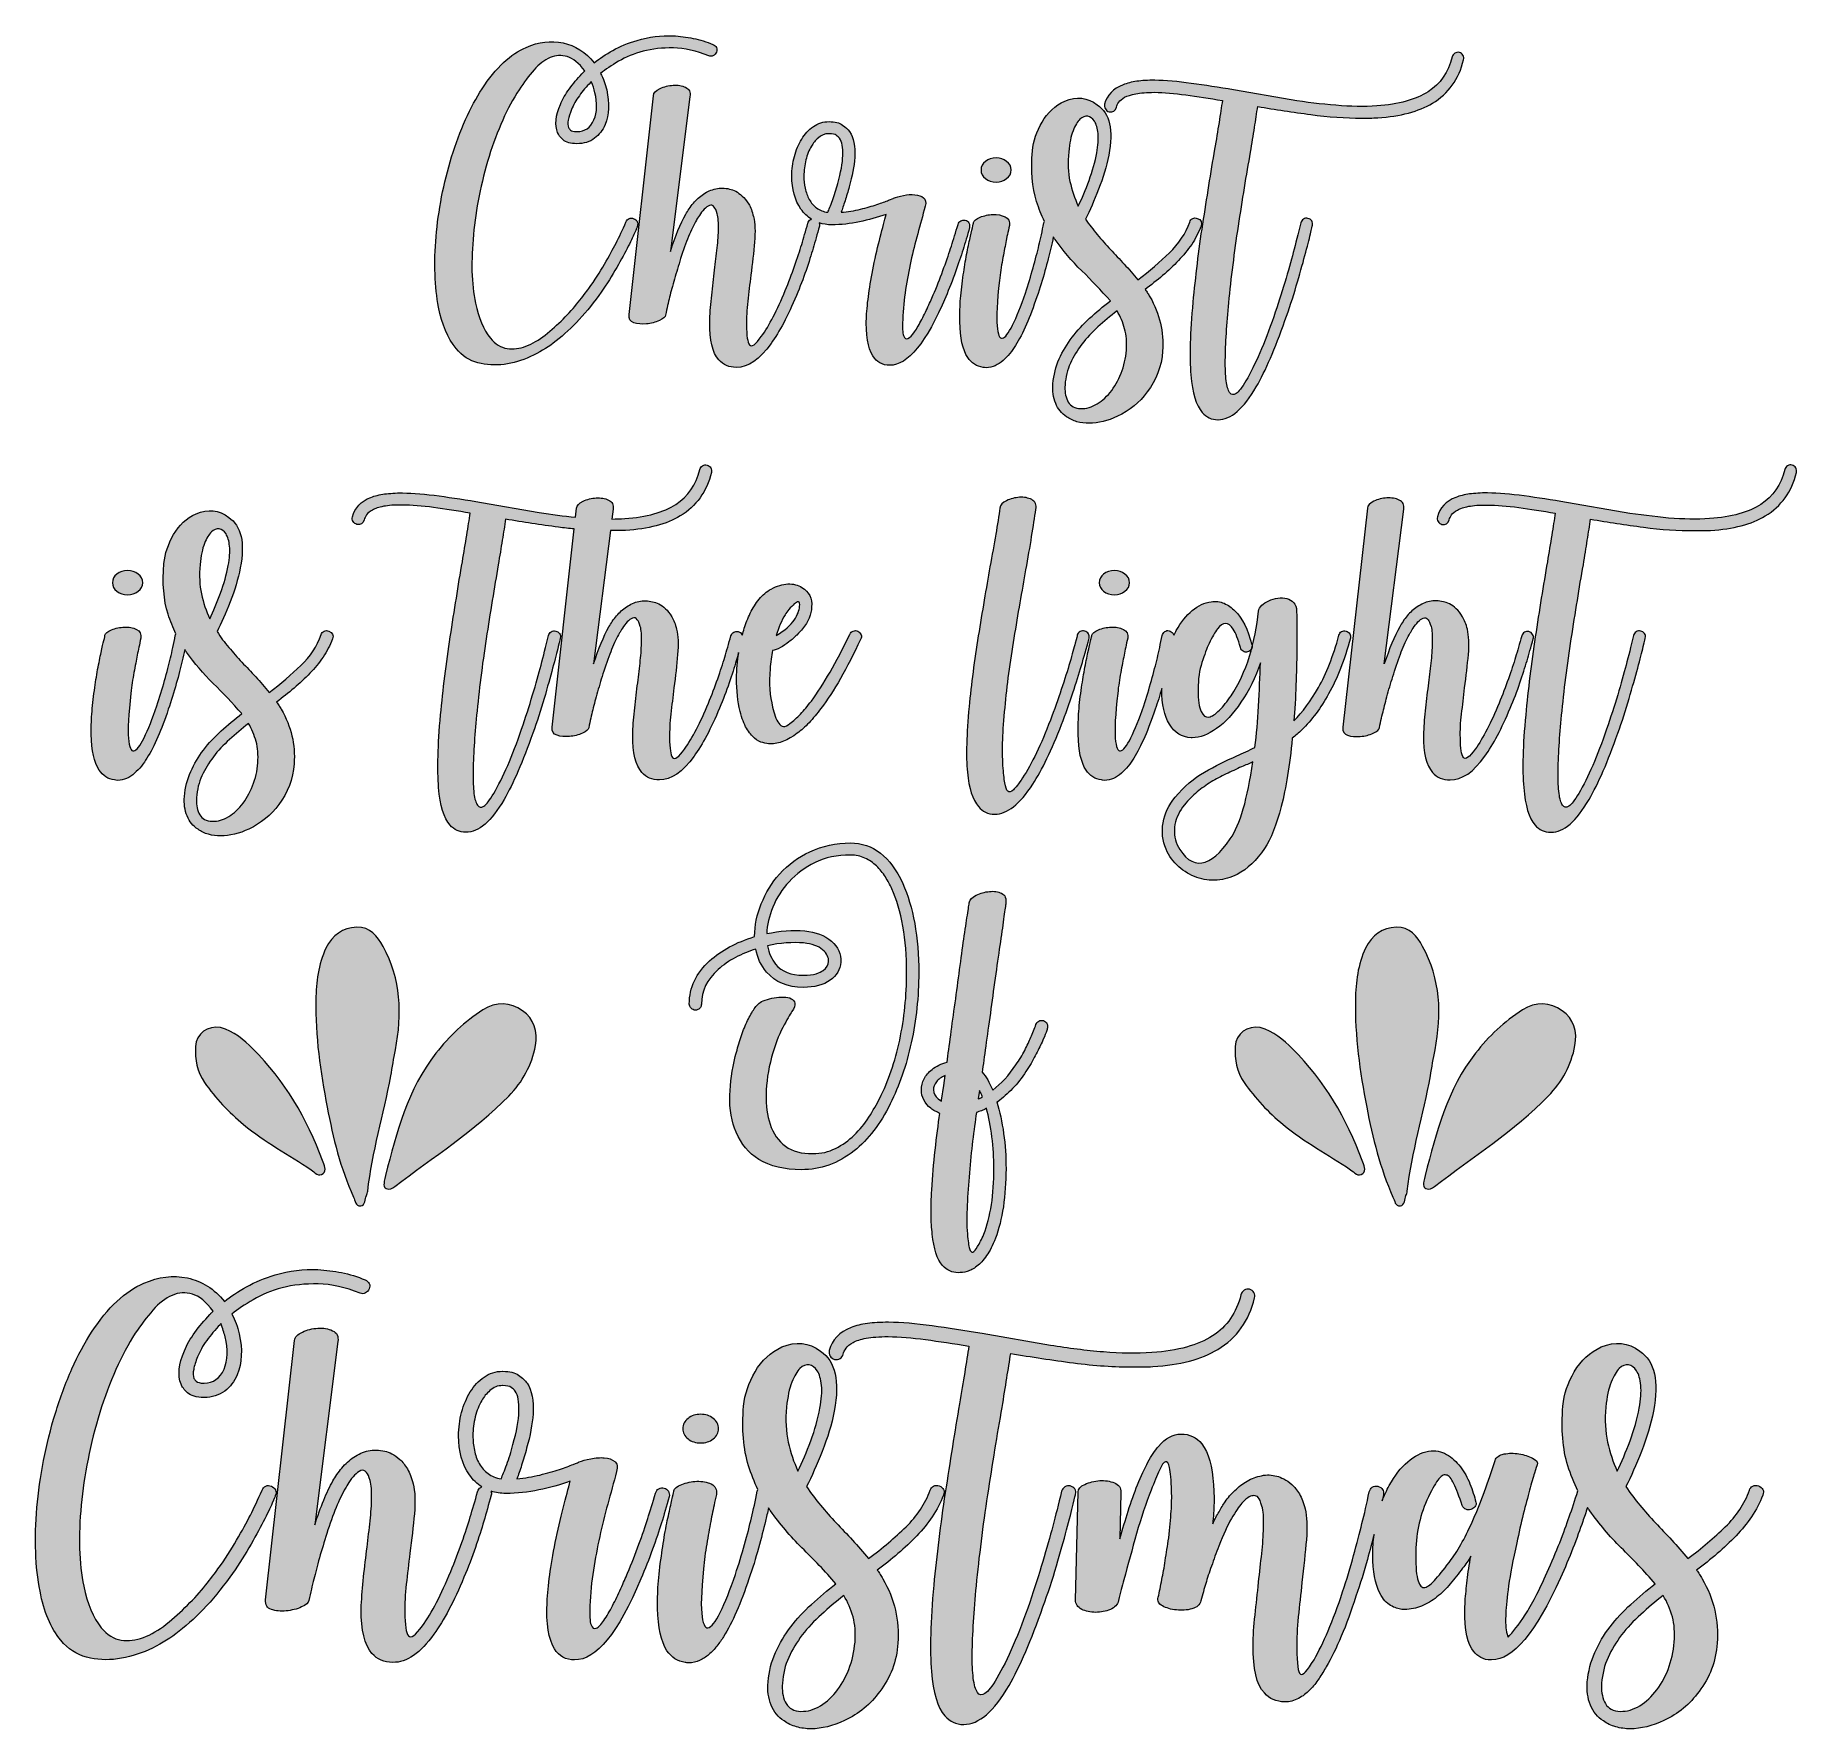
# Model space of a CAD drawing. Header units: inches. Extents: x 0.9 to 14.4, y -14.6 to -1.7.
import ezdxf

# ---------------------------------------------------------------- set-up
doc = ezdxf.new("R2010")
doc.units = ezdxf.units.IN
doc.header["$MEASUREMENT"] = 0
doc.layers.add('Layer 1', color=7, linetype='Continuous')

# ---------------------------------------------------------------- blocks, each defined once
blk = doc.blocks.new('block 2')
at = {"layer": 'Layer 1', "lineweight": 0}
for points, knots in [([(4.019, -3.786), (4.044, -3.918), (4.088, -4.023), (4.153, -4.101), (4.199, -4.157), (4.254, -4.193), (4.318, -4.209), (4.383, -4.226), (4.449, -4.23), (4.517, -4.221), (4.585, -4.212), (4.652, -4.192), (4.718, -4.162), (4.784, -4.132), (4.842, -4.098), (4.891, -4.06), (4.951, -4.015), (5.01, -3.963), (5.068, -3.902), (5.126, -3.842), (5.183, -3.773), (5.238, -3.697), (5.284, -3.632), (5.325, -3.569), (5.361, -3.507), (5.397, -3.445), (5.428, -3.389), (5.453, -3.34), (5.478, -3.291), (5.497, -3.252), (5.511, -3.222), (5.524, -3.192), (5.53, -3.175), (5.53, -3.172), (5.536, -3.16), (5.537, -3.148), (5.531, -3.137), (5.526, -3.125), (5.517, -3.117), (5.505, -3.113), (5.492, -3.106), (5.481, -3.106), (5.469, -3.111), (5.458, -3.117), (5.45, -3.126), (5.445, -3.138), (5.419, -3.198), (5.394, -3.251), (5.37, -3.298), (5.346, -3.344), (5.317, -3.398), (5.282, -3.459), (5.246, -3.519), (5.207, -3.581), (5.162, -3.644), (5.142, -3.671), (5.115, -3.706), (5.082, -3.748), (5.048, -3.791), (5.01, -3.833), (4.967, -3.876), (4.924, -3.919), (4.878, -3.96), (4.83, -3.998), (4.782, -4.036), (4.733, -4.065), (4.684, -4.083), (4.635, -4.101), (4.587, -4.107), (4.54, -4.1), (4.493, -4.093), (4.451, -4.067), (4.413, -4.021), (4.36, -3.956), (4.323, -3.868), (4.3, -3.754), (4.285, -3.681), (4.276, -3.6), (4.273, -3.512), (4.271, -3.423), (4.275, -3.331), (4.284, -3.234), (4.293, -3.138), (4.308, -3.039), (4.327, -2.939), (4.347, -2.839), (4.373, -2.739), (4.403, -2.639), (4.434, -2.541), (4.468, -2.449), (4.507, -2.363), (4.545, -2.277), (4.586, -2.2), (4.631, -2.131), (4.668, -2.076), (4.706, -2.026), (4.745, -1.981), (4.784, -1.937), (4.825, -1.905), (4.868, -1.887), (4.911, -1.869), (4.954, -1.866), (4.998, -1.879), (5.041, -1.892), (5.086, -1.928), (5.132, -1.988), (5.129, -1.991), (5.125, -1.995), (5.121, -1.998), (5.116, -2.002), (5.112, -2.007), (5.109, -2.011), (5.074, -2.048), (5.042, -2.086), (5.014, -2.125), (4.985, -2.164), (4.963, -2.204), (4.946, -2.243), (4.909, -2.329), (4.902, -2.401), (4.925, -2.457), (4.931, -2.474), (4.945, -2.493), (4.967, -2.512), (4.988, -2.532), (5.023, -2.542), (5.072, -2.542), (5.125, -2.542), (5.169, -2.529), (5.206, -2.501), (5.241, -2.475), (5.268, -2.44), (5.286, -2.397), (5.317, -2.321), (5.321, -2.233), (5.298, -2.133), (5.289, -2.089), (5.273, -2.046), (5.252, -2.007), (5.289, -1.977), (5.334, -1.947), (5.389, -1.915), (5.443, -1.882), (5.505, -1.857), (5.575, -1.839), (5.645, -1.82), (5.722, -1.812), (5.806, -1.813), (5.89, -1.815), (5.98, -1.835), (6.075, -1.873), (6.087, -1.878), (6.099, -1.877), (6.11, -1.872), (6.12, -1.867), (6.128, -1.858), (6.133, -1.846), (6.139, -1.833), (6.139, -1.822), (6.134, -1.811), (6.128, -1.8), (6.119, -1.793), (6.107, -1.788), (6.058, -1.767), (6.008, -1.751), (5.957, -1.741), (5.905, -1.731), (5.854, -1.724), (5.804, -1.721), (5.712, -1.717), (5.621, -1.728), (5.53, -1.756), (5.461, -1.776), (5.399, -1.801), (5.345, -1.832), (5.291, -1.862), (5.243, -1.894), (5.204, -1.926), (5.138, -1.845), (5.058, -1.795), (4.966, -1.775), (4.873, -1.756), (4.78, -1.767), (4.686, -1.809), (4.567, -1.859), (4.455, -1.964), (4.35, -2.124), (4.306, -2.193), (4.264, -2.271), (4.224, -2.359), (4.184, -2.448), (4.149, -2.542), (4.118, -2.643), (4.088, -2.743), (4.062, -2.844), (4.042, -2.947), (4.022, -3.05), (4.008, -3.151), (4, -3.249), (3.991, -3.348), (3.989, -3.443), (3.992, -3.535), (3.995, -3.626), (4.004, -3.71), (4.019, -3.786)], [0, 0, 0, 0, 1, 1, 1, 2, 2, 2, 3, 3, 3, 4, 4, 4, 5, 5, 5, 6, 6, 6, 7, 7, 7, 8, 8, 8, 9, 9, 9, 10, 10, 10, 11, 11, 11, 12, 12, 12, 13, 13, 13, 14, 14, 14, 15, 15, 15, 16, 16, 16, 17, 17, 17, 18, 18, 18, 19, 19, 19, 20, 20, 20, 21, 21, 21, 22, 22, 22, 23, 23, 23, 24, 24, 24, 25, 25, 25, 26, 26, 26, 27, 27, 27, 28, 28, 28, 29, 29, 29, 30, 30, 30, 31, 31, 31, 32, 32, 32, 33, 33, 33, 34, 34, 34, 35, 35, 35, 36, 36, 36, 37, 37, 37, 38, 38, 38, 39, 39, 39, 40, 40, 40, 41, 41, 41, 42, 42, 42, 43, 43, 43, 44, 44, 44, 45, 45, 45, 46, 46, 46, 47, 47, 47, 48, 48, 48, 49, 49, 49, 50, 50, 50, 51, 51, 51, 52, 52, 52, 53, 53, 53, 54, 54, 54, 55, 55, 55, 56, 56, 56, 57, 57, 57, 58, 58, 58, 59, 59, 59, 60, 60, 60, 61, 61, 61, 62, 62, 62, 63, 63, 63, 64, 64, 64, 65, 65, 65, 66, 66, 66, 67, 67, 67, 68, 68, 68, 68]), ([(5.181, -2.069), (5.193, -2.098), (5.202, -2.126), (5.208, -2.154), (5.228, -2.233), (5.226, -2.302), (5.201, -2.361), (5.175, -2.42), (5.132, -2.45), (5.072, -2.45), (5.046, -2.45), (5.03, -2.447), (5.023, -2.439), (5.016, -2.431), (5.011, -2.425), (5.008, -2.42), (5.002, -2.405), (5.001, -2.386), (5.006, -2.362), (5.01, -2.338), (5.019, -2.312), (5.031, -2.282), (5.045, -2.247), (5.064, -2.212), (5.09, -2.177), (5.115, -2.141), (5.144, -2.108), (5.176, -2.076), (5.176, -2.076), (5.181, -2.069), (5.181, -2.069)], [0, 0, 0, 0, 1, 1, 1, 2, 2, 2, 3, 3, 3, 4, 4, 4, 5, 5, 5, 6, 6, 6, 7, 7, 7, 8, 8, 8, 9, 9, 9, 10, 10, 10, 10])]:
    blk.add_open_spline(points, degree=3, knots=knots, dxfattribs=at)
blk = doc.blocks.new('block 3')
at = {"layer": 'Layer 1', "lineweight": 0}
for points, knots in [([(6.035, -2.925), (6.006, -2.944), (5.981, -2.968), (5.958, -2.995), (5.935, -3.023), (5.916, -3.05), (5.9, -3.078), (5.86, -3.15), (5.821, -3.244), (5.783, -3.361), (5.783, -3.361), (5.932, -2.184), (5.932, -2.184), (5.937, -2.15), (5.926, -2.126), (5.898, -2.113), (5.87, -2.1), (5.839, -2.095), (5.804, -2.097), (5.768, -2.1), (5.735, -2.108), (5.704, -2.123), (5.672, -2.137), (5.656, -2.155), (5.654, -2.177), (5.654, -2.177), (5.468, -3.842), (5.468, -3.842), (5.465, -3.874), (5.477, -3.894), (5.505, -3.904), (5.532, -3.913), (5.564, -3.916), (5.6, -3.913), (5.636, -3.91), (5.669, -3.901), (5.699, -3.887), (5.729, -3.874), (5.745, -3.86), (5.746, -3.846), (5.757, -3.796), (5.767, -3.75), (5.777, -3.709), (5.787, -3.669), (5.799, -3.623), (5.814, -3.572), (5.829, -3.522), (5.844, -3.47), (5.861, -3.416), (5.881, -3.353), (5.901, -3.298), (5.921, -3.249), (5.941, -3.201), (5.961, -3.159), (5.981, -3.124), (5.985, -3.116), (5.993, -3.104), (6.004, -3.087), (6.014, -3.07), (6.026, -3.055), (6.039, -3.041), (6.052, -3.027), (6.066, -3.018), (6.08, -3.011), (6.093, -3.005), (6.106, -3.01), (6.116, -3.025), (6.124, -3.033), (6.132, -3.05), (6.139, -3.076), (6.147, -3.102), (6.15, -3.144), (6.149, -3.202), (6.147, -3.25), (6.143, -3.301), (6.137, -3.355), (6.131, -3.41), (6.124, -3.467), (6.116, -3.526), (6.109, -3.591), (6.101, -3.655), (6.095, -3.718), (6.088, -3.782), (6.083, -3.843), (6.082, -3.901), (6.08, -4.036), (6.103, -4.131), (6.151, -4.186), (6.185, -4.225), (6.229, -4.244), (6.284, -4.244), (6.375, -4.244), (6.463, -4.183), (6.549, -4.062), (6.613, -3.973), (6.677, -3.852), (6.742, -3.697), (6.769, -3.632), (6.794, -3.569), (6.815, -3.506), (6.837, -3.443), (6.855, -3.387), (6.869, -3.337), (6.884, -3.287), (6.9, -3.231), (6.917, -3.17), (6.919, -3.161), (6.919, -3.153), (6.916, -3.144), (6.945, -3.154), (6.977, -3.159), (7.011, -3.159), (7.083, -3.159), (7.153, -3.151), (7.222, -3.137), (7.291, -3.122), (7.359, -3.103), (7.425, -3.08), (7.413, -3.125), (7.398, -3.182), (7.38, -3.252), (7.362, -3.321), (7.345, -3.395), (7.328, -3.474), (7.313, -3.549), (7.301, -3.618), (7.293, -3.682), (7.284, -3.745), (7.278, -3.804), (7.275, -3.858), (7.269, -3.996), (7.285, -4.095), (7.324, -4.157), (7.353, -4.204), (7.396, -4.228), (7.452, -4.228), (7.59, -4.228), (7.732, -4.055), (7.878, -3.708), (7.905, -3.644), (7.93, -3.58), (7.953, -3.517), (7.975, -3.454), (7.994, -3.398), (8.01, -3.348), (8.026, -3.298), (8.043, -3.242), (8.059, -3.179), (8.062, -3.167), (8.061, -3.156), (8.055, -3.145), (8.049, -3.134), (8.04, -3.127), (8.027, -3.124), (8.015, -3.121), (8.003, -3.123), (7.993, -3.129), (7.982, -3.135), (7.975, -3.144), (7.972, -3.156), (7.954, -3.218), (7.937, -3.272), (7.921, -3.321), (7.906, -3.369), (7.887, -3.424), (7.865, -3.485), (7.843, -3.546), (7.819, -3.609), (7.793, -3.671), (7.78, -3.699), (7.766, -3.732), (7.749, -3.769), (7.732, -3.807), (7.715, -3.843), (7.696, -3.879), (7.678, -3.915), (7.659, -3.947), (7.641, -3.974), (7.623, -4.001), (7.606, -4.017), (7.591, -4.024), (7.577, -4.031), (7.566, -4.024), (7.558, -4.002), (7.55, -3.981), (7.548, -3.94), (7.551, -3.881), (7.554, -3.801), (7.562, -3.724), (7.573, -3.651), (7.585, -3.577), (7.598, -3.505), (7.613, -3.436), (7.629, -3.366), (7.646, -3.297), (7.665, -3.228), (7.684, -3.159), (7.703, -3.089), (7.721, -3.018), (7.731, -2.988), (7.727, -2.966), (7.71, -2.953), (7.693, -2.94), (7.671, -2.932), (7.643, -2.93), (7.616, -2.927), (7.587, -2.929), (7.556, -2.936), (7.525, -2.942), (7.501, -2.949), (7.482, -2.956), (7.479, -2.958), (7.466, -2.963), (7.443, -2.972), (7.42, -2.982), (7.391, -2.992), (7.355, -3.004), (7.319, -3.017), (7.277, -3.029), (7.229, -3.04), (7.182, -3.052), (7.133, -3.06), (7.082, -3.064), (7.091, -3.04), (7.101, -3.011), (7.112, -2.977), (7.123, -2.943), (7.134, -2.907), (7.144, -2.869), (7.167, -2.788), (7.181, -2.714), (7.186, -2.648), (7.19, -2.562), (7.177, -2.496), (7.147, -2.45), (7.134, -2.433), (7.116, -2.417), (7.093, -2.4), (7.069, -2.383), (7.035, -2.374), (6.992, -2.374), (6.992, -2.374), (6.99, -2.374), (6.99, -2.374), (6.946, -2.374), (6.906, -2.387), (6.871, -2.411), (6.835, -2.436), (6.806, -2.468), (6.782, -2.507), (6.758, -2.546), (6.74, -2.59), (6.727, -2.639), (6.714, -2.688), (6.707, -2.738), (6.707, -2.788), (6.707, -2.888), (6.73, -2.972), (6.776, -3.039), (6.799, -3.071), (6.826, -3.097), (6.856, -3.116), (6.854, -3.117), (6.852, -3.118), (6.85, -3.119), (6.839, -3.126), (6.832, -3.135), (6.829, -3.147), (6.812, -3.207), (6.797, -3.261), (6.782, -3.309), (6.768, -3.357), (6.75, -3.412), (6.728, -3.474), (6.707, -3.535), (6.683, -3.597), (6.657, -3.66), (6.626, -3.733), (6.596, -3.799), (6.566, -3.858), (6.536, -3.916), (6.506, -3.966), (6.475, -4.009), (6.431, -4.071), (6.401, -4.092), (6.385, -4.073), (6.37, -4.053), (6.362, -4.003), (6.362, -3.922), (6.361, -3.867), (6.364, -3.807), (6.372, -3.741), (6.379, -3.676), (6.387, -3.61), (6.395, -3.543), (6.407, -3.454), (6.416, -3.369), (6.423, -3.29), (6.43, -3.21), (6.428, -3.146), (6.415, -3.096), (6.406, -3.058), (6.394, -3.026), (6.379, -3.001), (6.363, -2.976), (6.347, -2.955), (6.33, -2.94), (6.313, -2.925), (6.297, -2.913), (6.28, -2.904), (6.263, -2.896), (6.247, -2.89), (6.234, -2.887), (6.197, -2.878), (6.162, -2.877), (6.128, -2.885), (6.094, -2.893), (6.063, -2.906), (6.035, -2.925)], [0, 0, 0, 0, 1, 1, 1, 2, 2, 2, 3, 3, 3, 4, 4, 4, 5, 5, 5, 6, 6, 6, 7, 7, 7, 8, 8, 8, 9, 9, 9, 10, 10, 10, 11, 11, 11, 12, 12, 12, 13, 13, 13, 14, 14, 14, 15, 15, 15, 16, 16, 16, 17, 17, 17, 18, 18, 18, 19, 19, 19, 20, 20, 20, 21, 21, 21, 22, 22, 22, 23, 23, 23, 24, 24, 24, 25, 25, 25, 26, 26, 26, 27, 27, 27, 28, 28, 28, 29, 29, 29, 30, 30, 30, 31, 31, 31, 32, 32, 32, 33, 33, 33, 34, 34, 34, 35, 35, 35, 36, 36, 36, 37, 37, 37, 38, 38, 38, 39, 39, 39, 40, 40, 40, 41, 41, 41, 42, 42, 42, 43, 43, 43, 44, 44, 44, 45, 45, 45, 46, 46, 46, 47, 47, 47, 48, 48, 48, 49, 49, 49, 50, 50, 50, 51, 51, 51, 52, 52, 52, 53, 53, 53, 54, 54, 54, 55, 55, 55, 56, 56, 56, 57, 57, 57, 58, 58, 58, 59, 59, 59, 60, 60, 60, 61, 61, 61, 62, 62, 62, 63, 63, 63, 64, 64, 64, 65, 65, 65, 66, 66, 66, 67, 67, 67, 68, 68, 68, 69, 69, 69, 70, 70, 70, 71, 71, 71, 72, 72, 72, 73, 73, 73, 74, 74, 74, 75, 75, 75, 76, 76, 76, 77, 77, 77, 78, 78, 78, 79, 79, 79, 80, 80, 80, 81, 81, 81, 82, 82, 82, 83, 83, 83, 84, 84, 84, 85, 85, 85, 86, 86, 86, 87, 87, 87, 88, 88, 88, 89, 89, 89, 90, 90, 90, 91, 91, 91, 92, 92, 92, 93, 93, 93, 94, 94, 94, 95, 95, 95, 96, 96, 96, 97, 97, 97, 98, 98, 98, 99, 99, 99, 100, 100, 100, 101, 101, 101, 102, 102, 102, 103, 103, 103, 104, 104, 104, 105, 105, 105, 106, 106, 106, 106]), ([(6.809, -2.881), (6.802, -2.85), (6.799, -2.819), (6.799, -2.788), (6.799, -2.747), (6.804, -2.706), (6.814, -2.666), (6.824, -2.627), (6.838, -2.591), (6.857, -2.561), (6.869, -2.539), (6.886, -2.518), (6.909, -2.497), (6.931, -2.477), (6.958, -2.466), (6.99, -2.466), (6.99, -2.466), (6.992, -2.466), (6.992, -2.466), (7.017, -2.466), (7.035, -2.47), (7.045, -2.478), (7.056, -2.486), (7.065, -2.493), (7.071, -2.501), (7.089, -2.529), (7.097, -2.572), (7.095, -2.631), (7.093, -2.69), (7.08, -2.761), (7.057, -2.844), (7.045, -2.891), (7.031, -2.934), (7.017, -2.973), (7.002, -3.013), (6.99, -3.043), (6.981, -3.064), (6.947, -3.06), (6.919, -3.049), (6.896, -3.031), (6.873, -3.013), (6.854, -2.992), (6.84, -2.967), (6.825, -2.941), (6.815, -2.913), (6.809, -2.881)], [0, 0, 0, 0, 1, 1, 1, 2, 2, 2, 3, 3, 3, 4, 4, 4, 5, 5, 5, 6, 6, 6, 7, 7, 7, 8, 8, 8, 9, 9, 9, 10, 10, 10, 11, 11, 11, 12, 12, 12, 13, 13, 13, 14, 14, 14, 15, 15, 15, 15])]:
    blk.add_open_spline(points, degree=3, knots=knots, dxfattribs=at)
blk = doc.blocks.new('block 4')
at = {"layer": 'Layer 1', "lineweight": 0}
for points, knots in [([(8.034, -3.403), (8.025, -3.453), (8.017, -3.506), (8.009, -3.561), (8, -3.625), (7.993, -3.686), (7.989, -3.741), (7.986, -3.797), (7.984, -3.849), (7.986, -3.897), (7.987, -4.019), (8.007, -4.11), (8.046, -4.168), (8.075, -4.212), (8.114, -4.238), (8.163, -4.244), (8.168, -4.245), (8.175, -4.246), (8.186, -4.246), (8.21, -4.246), (8.233, -4.241), (8.255, -4.231), (8.276, -4.221), (8.296, -4.208), (8.315, -4.192), (8.333, -4.176), (8.35, -4.158), (8.366, -4.138), (8.383, -4.118), (8.397, -4.098), (8.409, -4.078), (8.466, -3.986), (8.52, -3.862), (8.572, -3.706), (8.595, -3.64), (8.616, -3.575), (8.633, -3.51), (8.651, -3.446), (8.666, -3.388), (8.678, -3.337), (8.684, -3.31), (8.691, -3.281), (8.697, -3.251), (8.702, -3.257), (8.706, -3.264), (8.71, -3.27), (8.77, -3.355), (8.837, -3.435), (8.913, -3.508), (8.988, -3.582), (9.06, -3.658), (9.131, -3.738), (9.076, -3.781), (9.023, -3.825), (8.973, -3.87), (8.924, -3.915), (8.879, -3.964), (8.84, -4.015), (8.801, -4.066), (8.768, -4.121), (8.742, -4.18), (8.716, -4.238), (8.7, -4.301), (8.694, -4.368), (8.689, -4.423), (8.696, -4.473), (8.715, -4.518), (8.732, -4.56), (8.759, -4.594), (8.798, -4.619), (8.821, -4.636), (8.847, -4.648), (8.877, -4.657), (8.907, -4.665), (8.938, -4.669), (8.97, -4.669), (9.039, -4.669), (9.111, -4.652), (9.186, -4.616), (9.278, -4.573), (9.353, -4.511), (9.412, -4.43), (9.481, -4.341), (9.52, -4.238), (9.529, -4.12), (9.54, -3.974), (9.507, -3.836), (9.432, -3.706), (9.426, -3.697), (9.42, -3.687), (9.415, -3.678), (9.41, -3.669), (9.403, -3.66), (9.395, -3.651), (9.441, -3.617), (9.486, -3.582), (9.529, -3.545), (9.572, -3.508), (9.612, -3.47), (9.65, -3.431), (9.687, -3.392), (9.72, -3.351), (9.75, -3.308), (9.779, -3.265), (9.802, -3.219), (9.821, -3.17), (9.832, -3.141), (9.822, -3.121), (9.793, -3.11), (9.781, -3.106), (9.769, -3.106), (9.758, -3.111), (9.746, -3.117), (9.739, -3.126), (9.736, -3.138), (9.704, -3.225), (9.652, -3.303), (9.581, -3.372), (9.509, -3.441), (9.429, -3.51), (9.34, -3.577), (9.307, -3.536), (9.272, -3.496), (9.237, -3.459), (9.201, -3.421), (9.167, -3.384), (9.132, -3.347), (9.098, -3.31), (9.064, -3.273), (9.032, -3.234), (9, -3.196), (8.97, -3.156), (8.942, -3.115), (8.975, -3.05), (9.008, -2.975), (9.042, -2.888), (9.077, -2.802), (9.103, -2.716), (9.119, -2.63), (9.156, -2.438), (9.127, -2.31), (9.032, -2.246), (8.957, -2.189), (8.874, -2.18), (8.784, -2.218), (8.71, -2.252), (8.653, -2.305), (8.611, -2.377), (8.57, -2.449), (8.545, -2.522), (8.538, -2.597), (8.525, -2.746), (8.536, -2.874), (8.57, -2.982), (8.587, -3.035), (8.607, -3.085), (8.63, -3.133), (8.628, -3.137), (8.626, -3.141), (8.625, -3.145), (8.613, -3.208), (8.601, -3.264), (8.588, -3.315), (8.576, -3.366), (8.561, -3.423), (8.543, -3.486), (8.526, -3.55), (8.506, -3.614), (8.485, -3.678), (8.451, -3.778), (8.419, -3.859), (8.387, -3.922), (8.356, -3.985), (8.33, -4.018), (8.309, -4.022), (8.288, -4.026), (8.275, -3.994), (8.269, -3.927), (8.263, -3.859), (8.269, -3.745), (8.287, -3.584), (8.293, -3.529), (8.301, -3.476), (8.31, -3.426), (8.319, -3.377), (8.328, -3.333), (8.335, -3.294), (8.343, -3.256), (8.352, -3.213), (8.363, -3.165), (8.368, -3.133), (8.356, -3.111), (8.33, -3.098), (8.303, -3.085), (8.272, -3.079), (8.238, -3.08), (8.203, -3.082), (8.171, -3.089), (8.14, -3.101), (8.109, -3.113), (8.092, -3.127), (8.089, -3.142), (8.089, -3.146), (8.087, -3.159), (8.081, -3.182), (8.076, -3.205), (8.069, -3.235), (8.061, -3.272), (8.052, -3.31), (8.043, -3.354), (8.034, -3.403)], [0, 0, 0, 0, 1, 1, 1, 2, 2, 2, 3, 3, 3, 4, 4, 4, 5, 5, 5, 6, 6, 6, 7, 7, 7, 8, 8, 8, 9, 9, 9, 10, 10, 10, 11, 11, 11, 12, 12, 12, 13, 13, 13, 14, 14, 14, 15, 15, 15, 16, 16, 16, 17, 17, 17, 18, 18, 18, 19, 19, 19, 20, 20, 20, 21, 21, 21, 22, 22, 22, 23, 23, 23, 24, 24, 24, 25, 25, 25, 26, 26, 26, 27, 27, 27, 28, 28, 28, 29, 29, 29, 30, 30, 30, 31, 31, 31, 32, 32, 32, 33, 33, 33, 34, 34, 34, 35, 35, 35, 36, 36, 36, 37, 37, 37, 38, 38, 38, 39, 39, 39, 40, 40, 40, 41, 41, 41, 42, 42, 42, 43, 43, 43, 44, 44, 44, 45, 45, 45, 46, 46, 46, 47, 47, 47, 48, 48, 48, 49, 49, 49, 50, 50, 50, 51, 51, 51, 52, 52, 52, 53, 53, 53, 54, 54, 54, 55, 55, 55, 56, 56, 56, 57, 57, 57, 58, 58, 58, 59, 59, 59, 60, 60, 60, 61, 61, 61, 62, 62, 62, 63, 63, 63, 64, 64, 64, 65, 65, 65, 66, 66, 66, 67, 67, 67, 68, 68, 68, 69, 69, 69, 70, 70, 70, 70]), ([(8.814, -2.604), (8.82, -2.538), (8.831, -2.485), (8.847, -2.445), (8.863, -2.404), (8.881, -2.374), (8.9, -2.356), (8.919, -2.338), (8.939, -2.33), (8.959, -2.333), (8.978, -2.336), (8.996, -2.349), (9.01, -2.371), (9.025, -2.393), (9.034, -2.425), (9.038, -2.465), (9.042, -2.506), (9.038, -2.555), (9.028, -2.611), (9.015, -2.68), (8.996, -2.75), (8.969, -2.822), (8.942, -2.893), (8.915, -2.958), (8.887, -3.016), (8.86, -2.958), (8.839, -2.895), (8.824, -2.829), (8.809, -2.762), (8.806, -2.687), (8.814, -2.604)], [0, 0, 0, 0, 1, 1, 1, 2, 2, 2, 3, 3, 3, 4, 4, 4, 5, 5, 5, 6, 6, 6, 7, 7, 7, 8, 8, 8, 9, 9, 9, 10, 10, 10, 10]), ([(9.182, -3.814), (9.208, -3.857), (9.227, -3.902), (9.24, -3.951), (9.253, -3.999), (9.257, -4.053), (9.253, -4.113), (9.248, -4.174), (9.235, -4.233), (9.213, -4.289), (9.19, -4.345), (9.162, -4.393), (9.129, -4.435), (9.095, -4.476), (9.057, -4.508), (9.016, -4.53), (8.975, -4.552), (8.932, -4.561), (8.89, -4.557), (8.848, -4.551), (8.82, -4.53), (8.804, -4.496), (8.789, -4.461), (8.783, -4.422), (8.786, -4.377), (8.791, -4.318), (8.804, -4.262), (8.827, -4.212), (8.85, -4.161), (8.88, -4.113), (8.915, -4.067), (8.95, -4.021), (8.991, -3.977), (9.037, -3.936), (9.083, -3.894), (9.131, -3.854), (9.182, -3.814)], [0, 0, 0, 0, 1, 1, 1, 2, 2, 2, 3, 3, 3, 4, 4, 4, 5, 5, 5, 6, 6, 6, 7, 7, 7, 8, 8, 8, 9, 9, 9, 10, 10, 10, 11, 11, 11, 12, 12, 12, 12])]:
    blk.add_open_spline(points, degree=3, knots=knots, dxfattribs=at)
blk = doc.blocks.new('block 5')
at = {"layer": 'Layer 1', "lineweight": 0}
for points, knots in [([(1.436, -7.308), (1.465, -7.352), (1.504, -7.377), (1.553, -7.383), (1.558, -7.385), (1.565, -7.386), (1.576, -7.386), (1.601, -7.386), (1.624, -7.381), (1.645, -7.371), (1.667, -7.361), (1.687, -7.348), (1.705, -7.332), (1.723, -7.316), (1.741, -7.298), (1.757, -7.278), (1.773, -7.258), (1.787, -7.238), (1.799, -7.218), (1.856, -7.126), (1.91, -7.002), (1.962, -6.845), (1.985, -6.779), (2.006, -6.714), (2.023, -6.65), (2.041, -6.586), (2.056, -6.528), (2.068, -6.476), (2.075, -6.449), (2.081, -6.421), (2.087, -6.39), (2.092, -6.397), (2.096, -6.403), (2.1, -6.41), (2.16, -6.495), (2.228, -6.574), (2.303, -6.648), (2.378, -6.721), (2.451, -6.798), (2.521, -6.878), (2.466, -6.921), (2.414, -6.965), (2.364, -7.01), (2.314, -7.055), (2.269, -7.103), (2.23, -7.155), (2.191, -7.206), (2.159, -7.261), (2.133, -7.319), (2.107, -7.377), (2.09, -7.44), (2.084, -7.508), (2.08, -7.563), (2.087, -7.613), (2.105, -7.657), (2.122, -7.7), (2.149, -7.734), (2.188, -7.758), (2.211, -7.775), (2.237, -7.788), (2.267, -7.796), (2.297, -7.805), (2.328, -7.809), (2.36, -7.809), (2.429, -7.809), (2.501, -7.791), (2.576, -7.756), (2.668, -7.713), (2.743, -7.651), (2.802, -7.57), (2.871, -7.481), (2.91, -7.377), (2.919, -7.259), (2.93, -7.114), (2.898, -6.976), (2.822, -6.845), (2.816, -6.836), (2.811, -6.827), (2.805, -6.818), (2.8, -6.809), (2.793, -6.799), (2.786, -6.79), (2.832, -6.756), (2.876, -6.721), (2.919, -6.684), (2.962, -6.648), (3.002, -6.61), (3.04, -6.571), (3.077, -6.532), (3.111, -6.491), (3.14, -6.448), (3.169, -6.405), (3.193, -6.359), (3.211, -6.31), (3.222, -6.28), (3.213, -6.261), (3.183, -6.25), (3.171, -6.245), (3.159, -6.246), (3.148, -6.251), (3.136, -6.256), (3.129, -6.265), (3.126, -6.277), (3.094, -6.365), (3.042, -6.443), (2.971, -6.512), (2.899, -6.581), (2.819, -6.649), (2.73, -6.717), (2.697, -6.675), (2.662, -6.636), (2.627, -6.598), (2.592, -6.561), (2.557, -6.523), (2.522, -6.487), (2.488, -6.45), (2.455, -6.412), (2.422, -6.374), (2.39, -6.336), (2.36, -6.296), (2.333, -6.254), (2.365, -6.19), (2.398, -6.115), (2.433, -6.028), (2.467, -5.941), (2.493, -5.855), (2.51, -5.769), (2.547, -5.578), (2.517, -5.45), (2.422, -5.385), (2.347, -5.329), (2.264, -5.319), (2.174, -5.358), (2.1, -5.391), (2.043, -5.444), (2.002, -5.516), (1.96, -5.588), (1.936, -5.662), (1.928, -5.737), (1.916, -5.886), (1.926, -6.014), (1.96, -6.121), (1.977, -6.174), (1.997, -6.225), (2.02, -6.272), (2.018, -6.276), (2.016, -6.28), (2.015, -6.284), (2.003, -6.347), (1.991, -6.404), (1.979, -6.454), (1.966, -6.505), (1.951, -6.562), (1.934, -6.626), (1.916, -6.689), (1.897, -6.753), (1.875, -6.818), (1.841, -6.917), (1.809, -6.999), (1.777, -7.062), (1.746, -7.124), (1.72, -7.158), (1.699, -7.162), (1.678, -7.165), (1.665, -7.134), (1.659, -7.066), (1.653, -6.999), (1.659, -6.884), (1.677, -6.724), (1.683, -6.668), (1.691, -6.616), (1.7, -6.566), (1.71, -6.516), (1.718, -6.472), (1.726, -6.434), (1.733, -6.395), (1.742, -6.353), (1.753, -6.305), (1.758, -6.273), (1.747, -6.25), (1.72, -6.237), (1.693, -6.224), (1.662, -6.218), (1.628, -6.22), (1.593, -6.221), (1.561, -6.228), (1.53, -6.241), (1.499, -6.253), (1.483, -6.267), (1.48, -6.282), (1.48, -6.285), (1.477, -6.298), (1.472, -6.321), (1.466, -6.344), (1.459, -6.374), (1.451, -6.412), (1.442, -6.45), (1.434, -6.493), (1.424, -6.543), (1.415, -6.593), (1.407, -6.645), (1.399, -6.701), (1.39, -6.765), (1.383, -6.825), (1.38, -6.881), (1.376, -6.937), (1.375, -6.989), (1.376, -7.036), (1.378, -7.159), (1.398, -7.249), (1.436, -7.308)], [0, 0, 0, 0, 1, 1, 1, 2, 2, 2, 3, 3, 3, 4, 4, 4, 5, 5, 5, 6, 6, 6, 7, 7, 7, 8, 8, 8, 9, 9, 9, 10, 10, 10, 11, 11, 11, 12, 12, 12, 13, 13, 13, 14, 14, 14, 15, 15, 15, 16, 16, 16, 17, 17, 17, 18, 18, 18, 19, 19, 19, 20, 20, 20, 21, 21, 21, 22, 22, 22, 23, 23, 23, 24, 24, 24, 25, 25, 25, 26, 26, 26, 27, 27, 27, 28, 28, 28, 29, 29, 29, 30, 30, 30, 31, 31, 31, 32, 32, 32, 33, 33, 33, 34, 34, 34, 35, 35, 35, 36, 36, 36, 37, 37, 37, 38, 38, 38, 39, 39, 39, 40, 40, 40, 41, 41, 41, 42, 42, 42, 43, 43, 43, 44, 44, 44, 45, 45, 45, 46, 46, 46, 47, 47, 47, 48, 48, 48, 49, 49, 49, 50, 50, 50, 51, 51, 51, 52, 52, 52, 53, 53, 53, 54, 54, 54, 55, 55, 55, 56, 56, 56, 57, 57, 57, 58, 58, 58, 59, 59, 59, 60, 60, 60, 61, 61, 61, 62, 62, 62, 63, 63, 63, 64, 64, 64, 65, 65, 65, 66, 66, 66, 67, 67, 67, 68, 68, 68, 69, 69, 69, 70, 70, 70, 70]), ([(2.204, -5.744), (2.21, -5.678), (2.221, -5.625), (2.237, -5.584), (2.253, -5.544), (2.271, -5.514), (2.29, -5.496), (2.309, -5.477), (2.329, -5.47), (2.349, -5.473), (2.369, -5.476), (2.386, -5.488), (2.401, -5.511), (2.415, -5.533), (2.424, -5.564), (2.428, -5.605), (2.432, -5.645), (2.428, -5.694), (2.418, -5.751), (2.405, -5.82), (2.386, -5.89), (2.359, -5.961), (2.332, -6.033), (2.305, -6.097), (2.277, -6.156), (2.25, -6.097), (2.229, -6.035), (2.214, -5.968), (2.2, -5.901), (2.196, -5.827), (2.204, -5.744)], [0, 0, 0, 0, 1, 1, 1, 2, 2, 2, 3, 3, 3, 4, 4, 4, 5, 5, 5, 6, 6, 6, 7, 7, 7, 8, 8, 8, 9, 9, 9, 10, 10, 10, 10]), ([(2.572, -6.953), (2.598, -6.996), (2.617, -7.042), (2.63, -7.09), (2.643, -7.139), (2.648, -7.193), (2.643, -7.252), (2.639, -7.314), (2.625, -7.372), (2.603, -7.428), (2.581, -7.484), (2.553, -7.533), (2.519, -7.574), (2.485, -7.616), (2.448, -7.648), (2.406, -7.67), (2.365, -7.692), (2.323, -7.701), (2.28, -7.696), (2.238, -7.69), (2.21, -7.67), (2.195, -7.635), (2.179, -7.601), (2.173, -7.561), (2.176, -7.517), (2.181, -7.457), (2.195, -7.402), (2.218, -7.351), (2.241, -7.301), (2.27, -7.252), (2.305, -7.206), (2.34, -7.16), (2.381, -7.117), (2.427, -7.075), (2.473, -7.034), (2.521, -6.993), (2.572, -6.953)], [0, 0, 0, 0, 1, 1, 1, 2, 2, 2, 3, 3, 3, 4, 4, 4, 5, 5, 5, 6, 6, 6, 7, 7, 7, 8, 8, 8, 9, 9, 9, 10, 10, 10, 11, 11, 11, 12, 12, 12, 12])]:
    blk.add_open_spline(points, degree=3, knots=knots, dxfattribs=at)
blk = doc.blocks.new('block 6')
at = {"layer": 'Layer 1', "lineweight": 0}
for points, knots in [([(3.397, -5.438), (3.426, -5.443), (3.445, -5.431), (3.452, -5.404), (3.456, -5.391), (3.462, -5.379), (3.471, -5.366), (3.48, -5.353), (3.495, -5.34), (3.516, -5.329), (3.536, -5.317), (3.565, -5.308), (3.601, -5.301), (3.637, -5.294), (3.684, -5.291), (3.742, -5.291), (3.814, -5.292), (3.894, -5.299), (3.981, -5.31), (4.069, -5.322), (4.161, -5.336), (4.26, -5.353), (4.252, -5.402), (4.243, -5.458), (4.233, -5.521), (4.223, -5.584), (4.212, -5.651), (4.2, -5.723), (4.184, -5.811), (4.169, -5.903), (4.154, -5.999), (4.138, -6.096), (4.123, -6.194), (4.108, -6.294), (4.093, -6.393), (4.079, -6.493), (4.066, -6.594), (4.054, -6.694), (4.043, -6.792), (4.034, -6.887), (4.013, -7.12), (4.008, -7.304), (4.019, -7.441), (4.031, -7.577), (4.06, -7.672), (4.106, -7.726), (4.138, -7.763), (4.178, -7.781), (4.225, -7.781), (4.225, -7.781), (4.227, -7.781), (4.227, -7.781), (4.324, -7.781), (4.421, -7.698), (4.517, -7.531), (4.588, -7.41), (4.66, -7.242), (4.736, -7.027), (4.768, -6.938), (4.797, -6.85), (4.822, -6.764), (4.847, -6.677), (4.869, -6.6), (4.887, -6.533), (4.906, -6.465), (4.92, -6.41), (4.93, -6.368), (4.94, -6.326), (4.945, -6.304), (4.945, -6.303), (4.948, -6.29), (4.946, -6.279), (4.939, -6.269), (4.932, -6.259), (4.923, -6.253), (4.91, -6.25), (4.898, -6.247), (4.887, -6.249), (4.876, -6.256), (4.865, -6.262), (4.858, -6.272), (4.855, -6.284), (4.835, -6.367), (4.816, -6.442), (4.799, -6.509), (4.781, -6.575), (4.76, -6.651), (4.734, -6.736), (4.709, -6.821), (4.681, -6.908), (4.651, -6.997), (4.58, -7.203), (4.509, -7.365), (4.439, -7.485), (4.408, -7.537), (4.383, -7.569), (4.363, -7.582), (4.343, -7.595), (4.327, -7.593), (4.315, -7.575), (4.302, -7.558), (4.294, -7.528), (4.288, -7.485), (4.283, -7.442), (4.281, -7.39), (4.281, -7.328), (4.282, -7.267), (4.285, -7.199), (4.289, -7.124), (4.294, -7.048), (4.3, -6.971), (4.308, -6.891), (4.317, -6.798), (4.328, -6.702), (4.34, -6.604), (4.352, -6.506), (4.366, -6.407), (4.381, -6.308), (4.397, -6.21), (4.412, -6.113), (4.427, -6.018), (4.443, -5.923), (4.458, -5.832), (4.473, -5.746), (4.484, -5.679), (4.494, -5.616), (4.503, -5.559), (4.513, -5.501), (4.521, -5.448), (4.529, -5.399), (4.662, -5.422), (4.796, -5.442), (4.931, -5.46), (4.972, -5.465), (5.012, -5.47), (5.051, -5.473), (5.051, -5.473), (4.883, -6.981), (4.883, -6.981), (4.88, -7.013), (4.892, -7.034), (4.92, -7.043), (4.947, -7.052), (4.979, -7.055), (5.015, -7.052), (5.051, -7.049), (5.084, -7.041), (5.114, -7.027), (5.144, -7.013), (5.159, -6.999), (5.161, -6.986), (5.172, -6.935), (5.182, -6.889), (5.192, -6.849), (5.202, -6.808), (5.214, -6.763), (5.229, -6.712), (5.243, -6.661), (5.259, -6.609), (5.276, -6.556), (5.296, -6.493), (5.316, -6.437), (5.336, -6.389), (5.356, -6.341), (5.376, -6.299), (5.396, -6.264), (5.4, -6.256), (5.408, -6.244), (5.419, -6.227), (5.429, -6.21), (5.441, -6.195), (5.454, -6.181), (5.467, -6.167), (5.481, -6.157), (5.494, -6.151), (5.508, -6.145), (5.52, -6.149), (5.531, -6.165), (5.539, -6.172), (5.546, -6.189), (5.554, -6.215), (5.562, -6.241), (5.565, -6.284), (5.563, -6.342), (5.562, -6.389), (5.558, -6.44), (5.552, -6.495), (5.546, -6.549), (5.539, -6.606), (5.531, -6.666), (5.523, -6.73), (5.516, -6.794), (5.509, -6.858), (5.502, -6.922), (5.498, -6.983), (5.497, -7.041), (5.495, -7.176), (5.518, -7.271), (5.566, -7.326), (5.599, -7.364), (5.644, -7.383), (5.699, -7.383), (5.789, -7.383), (5.878, -7.323), (5.963, -7.202), (6.028, -7.113), (6.092, -6.991), (6.157, -6.836), (6.184, -6.772), (6.209, -6.708), (6.23, -6.645), (6.252, -6.582), (6.27, -6.526), (6.284, -6.476), (6.29, -6.456), (6.296, -6.435), (6.302, -6.414), (6.292, -6.478), (6.287, -6.543), (6.287, -6.609), (6.286, -6.702), (6.295, -6.786), (6.313, -6.861), (6.327, -6.915), (6.343, -6.958), (6.362, -6.99), (6.382, -7.022), (6.402, -7.047), (6.423, -7.065), (6.445, -7.083), (6.466, -7.094), (6.487, -7.099), (6.507, -7.105), (6.526, -7.108), (6.543, -7.108), (6.609, -7.108), (6.677, -7.081), (6.748, -7.027), (6.778, -7.006), (6.809, -6.979), (6.838, -6.947), (6.868, -6.914), (6.899, -6.878), (6.929, -6.838), (6.978, -6.774), (7.028, -6.698), (7.078, -6.611), (7.127, -6.523), (7.178, -6.425), (7.23, -6.314), (7.237, -6.302), (7.238, -6.29), (7.234, -6.279), (7.23, -6.267), (7.222, -6.258), (7.21, -6.252), (7.197, -6.246), (7.186, -6.245), (7.174, -6.25), (7.163, -6.254), (7.154, -6.263), (7.148, -6.275), (7.045, -6.49), (6.948, -6.659), (6.856, -6.783), (6.827, -6.82), (6.799, -6.853), (6.772, -6.881), (6.745, -6.909), (6.718, -6.934), (6.692, -6.953), (6.674, -6.97), (6.658, -6.978), (6.644, -6.975), (6.63, -6.973), (6.618, -6.965), (6.607, -6.951), (6.597, -6.937), (6.588, -6.919), (6.581, -6.897), (6.574, -6.875), (6.567, -6.852), (6.561, -6.829), (6.54, -6.745), (6.533, -6.648), (6.541, -6.537), (6.544, -6.513), (6.547, -6.489), (6.55, -6.465), (6.553, -6.441), (6.556, -6.418), (6.559, -6.397), (6.577, -6.395), (6.598, -6.389), (6.62, -6.376), (6.642, -6.364), (6.664, -6.349), (6.685, -6.333), (6.707, -6.316), (6.727, -6.298), (6.745, -6.28), (6.764, -6.261), (6.778, -6.246), (6.789, -6.234), (6.832, -6.179), (6.855, -6.123), (6.858, -6.066), (6.863, -6), (6.838, -5.951), (6.784, -5.919), (6.754, -5.899), (6.718, -5.89), (6.677, -5.891), (6.637, -5.893), (6.594, -5.906), (6.55, -5.93), (6.515, -5.949), (6.484, -5.974), (6.458, -6.007), (6.432, -6.04), (6.41, -6.076), (6.391, -6.114), (6.373, -6.152), (6.357, -6.191), (6.345, -6.229), (6.339, -6.248), (6.334, -6.265), (6.33, -6.281), (6.329, -6.279), (6.328, -6.277), (6.327, -6.275), (6.321, -6.264), (6.311, -6.258), (6.299, -6.254), (6.287, -6.251), (6.275, -6.253), (6.265, -6.259), (6.254, -6.265), (6.247, -6.274), (6.244, -6.287), (6.227, -6.346), (6.211, -6.4), (6.197, -6.449), (6.182, -6.497), (6.164, -6.552), (6.143, -6.613), (6.121, -6.674), (6.098, -6.737), (6.072, -6.799), (6.041, -6.873), (6.011, -6.939), (5.981, -6.997), (5.951, -7.055), (5.921, -7.106), (5.89, -7.149), (5.845, -7.21), (5.816, -7.231), (5.8, -7.212), (5.785, -7.193), (5.777, -7.143), (5.777, -7.062), (5.776, -7.006), (5.779, -6.946), (5.786, -6.881), (5.794, -6.816), (5.802, -6.75), (5.809, -6.682), (5.822, -6.593), (5.831, -6.509), (5.838, -6.429), (5.845, -6.349), (5.842, -6.285), (5.83, -6.236), (5.821, -6.198), (5.809, -6.166), (5.793, -6.141), (5.778, -6.115), (5.762, -6.095), (5.745, -6.08), (5.728, -6.064), (5.711, -6.052), (5.694, -6.044), (5.678, -6.036), (5.662, -6.03), (5.648, -6.027), (5.612, -6.018), (5.576, -6.017), (5.543, -6.024), (5.509, -6.032), (5.478, -6.046), (5.45, -6.065), (5.421, -6.084), (5.396, -6.107), (5.373, -6.135), (5.35, -6.162), (5.33, -6.19), (5.315, -6.218), (5.275, -6.29), (5.236, -6.384), (5.198, -6.5), (5.198, -6.5), (5.327, -5.486), (5.327, -5.486), (5.345, -5.486), (5.364, -5.486), (5.382, -5.486), (5.402, -5.486), (5.422, -5.486), (5.442, -5.484), (5.615, -5.474), (5.753, -5.437), (5.858, -5.374), (5.98, -5.3), (6.059, -5.19), (6.095, -5.043), (6.098, -5.03), (6.096, -5.019), (6.09, -5.008), (6.084, -4.997), (6.075, -4.99), (6.062, -4.987), (6.05, -4.984), (6.039, -4.986), (6.028, -4.993), (6.017, -5), (6.01, -5.01), (6.007, -5.022), (5.978, -5.138), (5.917, -5.227), (5.824, -5.286), (5.732, -5.346), (5.602, -5.382), (5.435, -5.394), (5.403, -5.396), (5.371, -5.397), (5.338, -5.398), (5.338, -5.398), (5.347, -5.323), (5.347, -5.323), (5.352, -5.289), (5.34, -5.266), (5.313, -5.253), (5.285, -5.24), (5.254, -5.235), (5.218, -5.237), (5.183, -5.239), (5.15, -5.248), (5.118, -5.262), (5.087, -5.277), (5.071, -5.295), (5.069, -5.316), (5.069, -5.316), (5.061, -5.384), (5.061, -5.384), (4.97, -5.375), (4.878, -5.363), (4.784, -5.348), (4.784, -5.348), (4.345, -5.271), (4.345, -5.271), (4.233, -5.252), (4.125, -5.236), (4.023, -5.222), (3.92, -5.208), (3.827, -5.201), (3.745, -5.199), (3.692, -5.199), (3.647, -5.202), (3.608, -5.207), (3.569, -5.212), (3.534, -5.221), (3.503, -5.233), (3.428, -5.263), (3.381, -5.312), (3.363, -5.381), (3.36, -5.393), (3.362, -5.405), (3.369, -5.416), (3.375, -5.428), (3.385, -5.435), (3.397, -5.438)], [0, 0, 0, 0, 1, 1, 1, 2, 2, 2, 3, 3, 3, 4, 4, 4, 5, 5, 5, 6, 6, 6, 7, 7, 7, 8, 8, 8, 9, 9, 9, 10, 10, 10, 11, 11, 11, 12, 12, 12, 13, 13, 13, 14, 14, 14, 15, 15, 15, 16, 16, 16, 17, 17, 17, 18, 18, 18, 19, 19, 19, 20, 20, 20, 21, 21, 21, 22, 22, 22, 23, 23, 23, 24, 24, 24, 25, 25, 25, 26, 26, 26, 27, 27, 27, 28, 28, 28, 29, 29, 29, 30, 30, 30, 31, 31, 31, 32, 32, 32, 33, 33, 33, 34, 34, 34, 35, 35, 35, 36, 36, 36, 37, 37, 37, 38, 38, 38, 39, 39, 39, 40, 40, 40, 41, 41, 41, 42, 42, 42, 43, 43, 43, 44, 44, 44, 45, 45, 45, 46, 46, 46, 47, 47, 47, 48, 48, 48, 49, 49, 49, 50, 50, 50, 51, 51, 51, 52, 52, 52, 53, 53, 53, 54, 54, 54, 55, 55, 55, 56, 56, 56, 57, 57, 57, 58, 58, 58, 59, 59, 59, 60, 60, 60, 61, 61, 61, 62, 62, 62, 63, 63, 63, 64, 64, 64, 65, 65, 65, 66, 66, 66, 67, 67, 67, 68, 68, 68, 69, 69, 69, 70, 70, 70, 71, 71, 71, 72, 72, 72, 73, 73, 73, 74, 74, 74, 75, 75, 75, 76, 76, 76, 77, 77, 77, 78, 78, 78, 79, 79, 79, 80, 80, 80, 81, 81, 81, 82, 82, 82, 83, 83, 83, 84, 84, 84, 85, 85, 85, 86, 86, 86, 87, 87, 87, 88, 88, 88, 89, 89, 89, 90, 90, 90, 91, 91, 91, 92, 92, 92, 93, 93, 93, 94, 94, 94, 95, 95, 95, 96, 96, 96, 97, 97, 97, 98, 98, 98, 99, 99, 99, 100, 100, 100, 101, 101, 101, 102, 102, 102, 103, 103, 103, 104, 104, 104, 105, 105, 105, 106, 106, 106, 107, 107, 107, 108, 108, 108, 109, 109, 109, 110, 110, 110, 111, 111, 111, 112, 112, 112, 113, 113, 113, 114, 114, 114, 115, 115, 115, 116, 116, 116, 117, 117, 117, 118, 118, 118, 119, 119, 119, 120, 120, 120, 121, 121, 121, 122, 122, 122, 123, 123, 123, 124, 124, 124, 125, 125, 125, 126, 126, 126, 127, 127, 127, 128, 128, 128, 129, 129, 129, 130, 130, 130, 131, 131, 131, 132, 132, 132, 133, 133, 133, 134, 134, 134, 135, 135, 135, 136, 136, 136, 137, 137, 137, 138, 138, 138, 139, 139, 139, 140, 140, 140, 141, 141, 141, 142, 142, 142, 143, 143, 143, 144, 144, 144, 145, 145, 145, 146, 146, 146, 147, 147, 147, 148, 148, 148, 149, 149, 149, 150, 150, 150, 151, 151, 151, 152, 152, 152, 153, 153, 153, 154, 154, 154, 155, 155, 155, 156, 156, 156, 157, 157, 157, 158, 158, 158, 159, 159, 159, 160, 160, 160, 160]), ([(6.656, -6.126), (6.662, -6.115), (6.672, -6.101), (6.685, -6.085), (6.699, -6.069), (6.713, -6.056), (6.726, -6.044), (6.739, -6.033), (6.749, -6.027), (6.758, -6.028), (6.766, -6.029), (6.769, -6.041), (6.766, -6.064), (6.764, -6.093), (6.751, -6.127), (6.725, -6.166), (6.699, -6.205), (6.653, -6.244), (6.589, -6.284), (6.607, -6.223), (6.63, -6.17), (6.656, -6.126)], [0, 0, 0, 0, 1, 1, 1, 2, 2, 2, 3, 3, 3, 4, 4, 4, 5, 5, 5, 6, 6, 6, 7, 7, 7, 7])]:
    blk.add_open_spline(points, degree=3, knots=knots, dxfattribs=at)
blk = doc.blocks.new('block 7')
at = {"layer": 'Layer 1', "lineweight": 0}
for points, knots in [([(10.231, -7.135), (10.208, -7.147), (10.185, -7.158), (10.162, -7.168), (10.139, -7.178), (10.116, -7.189), (10.093, -7.2), (10.011, -7.236), (9.929, -7.277), (9.848, -7.323), (9.768, -7.368), (9.693, -7.432), (9.624, -7.515), (9.575, -7.574), (9.545, -7.639), (9.532, -7.708), (9.52, -7.777), (9.528, -7.844), (9.555, -7.91), (9.578, -7.962), (9.61, -8.007), (9.652, -8.043), (9.693, -8.08), (9.739, -8.107), (9.789, -8.124), (9.838, -8.141), (9.89, -8.148), (9.944, -8.145), (9.997, -8.141), (10.048, -8.127), (10.096, -8.101), (10.175, -8.06), (10.244, -7.994), (10.303, -7.905), (10.353, -7.83), (10.396, -7.723), (10.432, -7.584), (10.468, -7.444), (10.496, -7.272), (10.516, -7.066), (10.529, -7.055), (10.541, -7.045), (10.552, -7.035), (10.564, -7.025), (10.575, -7.014), (10.588, -7.002), (10.664, -6.927), (10.733, -6.835), (10.792, -6.728), (10.826, -6.668), (10.856, -6.604), (10.883, -6.534), (10.91, -6.464), (10.935, -6.388), (10.958, -6.305), (10.961, -6.293), (10.959, -6.281), (10.953, -6.271), (10.947, -6.26), (10.938, -6.253), (10.926, -6.25), (10.913, -6.247), (10.902, -6.248), (10.891, -6.254), (10.88, -6.261), (10.874, -6.27), (10.871, -6.282), (10.826, -6.443), (10.774, -6.575), (10.715, -6.679), (10.656, -6.782), (10.594, -6.867), (10.528, -6.933), (10.528, -6.933), (10.535, -6.838), (10.535, -6.838), (10.541, -6.74), (10.545, -6.647), (10.547, -6.558), (10.55, -6.469), (10.551, -6.391), (10.551, -6.323), (10.551, -6.256), (10.55, -6.182), (10.549, -6.1), (10.549, -6.071), (10.541, -6.049), (10.527, -6.034), (10.512, -6.018), (10.495, -6.008), (10.474, -6.003), (10.453, -5.997), (10.431, -5.996), (10.406, -5.999), (10.381, -6.002), (10.358, -6.009), (10.337, -6.019), (10.316, -6.029), (10.298, -6.041), (10.283, -6.054), (10.268, -6.068), (10.26, -6.083), (10.259, -6.098), (10.248, -6.215), (10.225, -6.329), (10.19, -6.442), (10.155, -6.554), (10.108, -6.655), (10.05, -6.742), (10.02, -6.785), (9.991, -6.822), (9.961, -6.852), (9.931, -6.883), (9.904, -6.9), (9.881, -6.904), (9.857, -6.908), (9.837, -6.894), (9.822, -6.863), (9.807, -6.831), (9.799, -6.775), (9.799, -6.694), (9.799, -6.615), (9.809, -6.547), (9.828, -6.489), (9.847, -6.431), (9.865, -6.382), (9.882, -6.344), (9.905, -6.297), (9.927, -6.259), (9.947, -6.233), (9.968, -6.206), (9.988, -6.192), (10.008, -6.192), (10.028, -6.192), (10.048, -6.207), (10.067, -6.236), (10.086, -6.265), (10.104, -6.312), (10.121, -6.376), (10.124, -6.389), (10.131, -6.398), (10.142, -6.404), (10.152, -6.41), (10.164, -6.412), (10.176, -6.408), (10.188, -6.405), (10.198, -6.399), (10.204, -6.388), (10.21, -6.377), (10.211, -6.366), (10.208, -6.353), (10.178, -6.237), (10.135, -6.152), (10.082, -6.098), (10.056, -6.072), (10.027, -6.052), (9.997, -6.039), (9.966, -6.026), (9.933, -6.022), (9.898, -6.027), (9.849, -6.034), (9.801, -6.057), (9.755, -6.093), (9.709, -6.13), (9.669, -6.181), (9.633, -6.245), (9.627, -6.257), (9.621, -6.27), (9.615, -6.282), (9.613, -6.277), (9.611, -6.273), (9.608, -6.268), (9.6, -6.258), (9.59, -6.251), (9.578, -6.248), (9.566, -6.244), (9.555, -6.247), (9.545, -6.254), (9.535, -6.262), (9.528, -6.272), (9.525, -6.284), (9.513, -6.347), (9.501, -6.404), (9.489, -6.454), (9.476, -6.505), (9.461, -6.562), (9.444, -6.626), (9.426, -6.689), (9.407, -6.753), (9.385, -6.818), (9.351, -6.917), (9.319, -6.999), (9.287, -7.062), (9.256, -7.124), (9.23, -7.158), (9.209, -7.162), (9.188, -7.165), (9.175, -7.134), (9.169, -7.066), (9.163, -6.999), (9.169, -6.884), (9.187, -6.724), (9.193, -6.668), (9.201, -6.616), (9.21, -6.566), (9.219, -6.516), (9.228, -6.472), (9.236, -6.434), (9.243, -6.395), (9.252, -6.353), (9.263, -6.305), (9.268, -6.273), (9.257, -6.25), (9.23, -6.237), (9.203, -6.224), (9.172, -6.218), (9.138, -6.22), (9.103, -6.221), (9.071, -6.228), (9.04, -6.241), (9.009, -6.253), (8.993, -6.267), (8.99, -6.282), (8.99, -6.285), (8.987, -6.298), (8.981, -6.321), (8.976, -6.344), (8.969, -6.374), (8.961, -6.412), (8.952, -6.45), (8.944, -6.493), (8.934, -6.543), (8.925, -6.593), (8.917, -6.645), (8.909, -6.701), (8.9, -6.765), (8.893, -6.825), (8.89, -6.881), (8.886, -6.937), (8.885, -6.989), (8.886, -7.036), (8.888, -7.159), (8.908, -7.249), (8.946, -7.308), (8.975, -7.352), (9.014, -7.377), (9.063, -7.383), (9.068, -7.385), (9.075, -7.386), (9.086, -7.386), (9.111, -7.386), (9.134, -7.381), (9.155, -7.371), (9.177, -7.361), (9.197, -7.348), (9.215, -7.332), (9.233, -7.316), (9.251, -7.298), (9.267, -7.278), (9.283, -7.258), (9.297, -7.238), (9.309, -7.218), (9.366, -7.126), (9.42, -7.002), (9.472, -6.845), (9.491, -6.792), (9.508, -6.739), (9.523, -6.686), (9.523, -6.689), (9.523, -6.691), (9.523, -6.694), (9.523, -6.809), (9.542, -6.897), (9.58, -6.958), (9.62, -7.024), (9.676, -7.058), (9.746, -7.062), (9.746, -7.062), (9.753, -7.062), (9.753, -7.062), (9.813, -7.062), (9.875, -7.038), (9.94, -6.991), (10.006, -6.945), (10.067, -6.878), (10.125, -6.792), (10.187, -6.704), (10.236, -6.603), (10.273, -6.491), (10.27, -6.596), (10.265, -6.706), (10.259, -6.822), (10.253, -6.933), (10.244, -7.037), (10.231, -7.135)], [0, 0, 0, 0, 1, 1, 1, 2, 2, 2, 3, 3, 3, 4, 4, 4, 5, 5, 5, 6, 6, 6, 7, 7, 7, 8, 8, 8, 9, 9, 9, 10, 10, 10, 11, 11, 11, 12, 12, 12, 13, 13, 13, 14, 14, 14, 15, 15, 15, 16, 16, 16, 17, 17, 17, 18, 18, 18, 19, 19, 19, 20, 20, 20, 21, 21, 21, 22, 22, 22, 23, 23, 23, 24, 24, 24, 25, 25, 25, 26, 26, 26, 27, 27, 27, 28, 28, 28, 29, 29, 29, 30, 30, 30, 31, 31, 31, 32, 32, 32, 33, 33, 33, 34, 34, 34, 35, 35, 35, 36, 36, 36, 37, 37, 37, 38, 38, 38, 39, 39, 39, 40, 40, 40, 41, 41, 41, 42, 42, 42, 43, 43, 43, 44, 44, 44, 45, 45, 45, 46, 46, 46, 47, 47, 47, 48, 48, 48, 49, 49, 49, 50, 50, 50, 51, 51, 51, 52, 52, 52, 53, 53, 53, 54, 54, 54, 55, 55, 55, 56, 56, 56, 57, 57, 57, 58, 58, 58, 59, 59, 59, 60, 60, 60, 61, 61, 61, 62, 62, 62, 63, 63, 63, 64, 64, 64, 65, 65, 65, 66, 66, 66, 67, 67, 67, 68, 68, 68, 69, 69, 69, 70, 70, 70, 71, 71, 71, 72, 72, 72, 73, 73, 73, 74, 74, 74, 75, 75, 75, 76, 76, 76, 77, 77, 77, 78, 78, 78, 79, 79, 79, 80, 80, 80, 81, 81, 81, 82, 82, 82, 83, 83, 83, 84, 84, 84, 85, 85, 85, 86, 86, 86, 87, 87, 87, 88, 88, 88, 89, 89, 89, 90, 90, 90, 91, 91, 91, 92, 92, 92, 93, 93, 93, 94, 94, 94, 95, 95, 95, 96, 96, 96, 97, 97, 97, 98, 98, 98, 98]), ([(10.143, -7.602), (10.114, -7.7), (10.081, -7.777), (10.043, -7.832), (9.969, -7.942), (9.897, -8.003), (9.827, -8.014), (9.756, -8.024), (9.694, -7.978), (9.64, -7.876), (9.619, -7.825), (9.613, -7.774), (9.623, -7.721), (9.633, -7.669), (9.657, -7.62), (9.695, -7.572), (9.726, -7.535), (9.758, -7.503), (9.792, -7.474), (9.826, -7.446), (9.861, -7.421), (9.898, -7.398), (9.935, -7.376), (9.973, -7.356), (10.012, -7.337), (10.051, -7.319), (10.09, -7.301), (10.13, -7.282), (10.145, -7.276), (10.16, -7.27), (10.174, -7.264), (10.188, -7.258), (10.201, -7.252), (10.215, -7.245), (10.195, -7.385), (10.171, -7.504), (10.143, -7.602)], [0, 0, 0, 0, 1, 1, 1, 2, 2, 2, 3, 3, 3, 4, 4, 4, 5, 5, 5, 6, 6, 6, 7, 7, 7, 8, 8, 8, 9, 9, 9, 10, 10, 10, 11, 11, 11, 12, 12, 12, 12])]:
    blk.add_open_spline(points, degree=3, knots=knots, dxfattribs=at)
blk = doc.blocks.new('block 8')
at = {"layer": 'Layer 1', "lineweight": 0}
for points, knots in [([(6.553, -9.493), (6.577, -9.402), (6.606, -9.327), (6.638, -9.267), (6.67, -9.208), (6.693, -9.167), (6.707, -9.145), (6.725, -9.118), (6.733, -9.096), (6.73, -9.081), (6.727, -9.066), (6.718, -9.054), (6.703, -9.047), (6.689, -9.039), (6.669, -9.035), (6.645, -9.035), (6.62, -9.035), (6.596, -9.037), (6.572, -9.041), (6.549, -9.045), (6.526, -9.05), (6.505, -9.058), (6.483, -9.066), (6.468, -9.073), (6.459, -9.081), (6.442, -9.095), (6.425, -9.116), (6.408, -9.143), (6.391, -9.171), (6.375, -9.203), (6.358, -9.24), (6.342, -9.276), (6.327, -9.316), (6.314, -9.358), (6.3, -9.4), (6.288, -9.443), (6.277, -9.486), (6.252, -9.588), (6.239, -9.687), (6.235, -9.78), (6.232, -9.89), (6.248, -9.985), (6.284, -10.063), (6.321, -10.153), (6.378, -10.222), (6.456, -10.27), (6.544, -10.322), (6.652, -10.348), (6.78, -10.348), (6.926, -10.348), (7.059, -10.301), (7.181, -10.205), (7.289, -10.118), (7.381, -9.999), (7.456, -9.847), (7.525, -9.71), (7.579, -9.556), (7.616, -9.382), (7.654, -9.209), (7.673, -9.031), (7.673, -8.849), (7.673, -8.715), (7.662, -8.591), (7.642, -8.475), (7.621, -8.359), (7.591, -8.258), (7.551, -8.17), (7.457, -7.965), (7.325, -7.862), (7.153, -7.862), (7.044, -7.862), (6.941, -7.885), (6.843, -7.929), (6.758, -7.969), (6.682, -8.026), (6.613, -8.099), (6.554, -8.167), (6.508, -8.242), (6.475, -8.325), (6.441, -8.407), (6.424, -8.49), (6.424, -8.573), (6.424, -8.573), (6.424, -8.575), (6.424, -8.575), (6.283, -8.618), (6.169, -8.679), (6.081, -8.759), (5.979, -8.853), (5.927, -8.962), (5.927, -9.088), (5.927, -9.1), (5.932, -9.111), (5.941, -9.12), (5.95, -9.129), (5.961, -9.134), (5.973, -9.134), (5.986, -9.134), (5.996, -9.129), (6.006, -9.12), (6.015, -9.111), (6.019, -9.1), (6.019, -9.088), (6.019, -8.988), (6.061, -8.901), (6.146, -8.826), (6.184, -8.791), (6.228, -8.76), (6.278, -8.734), (6.328, -8.708), (6.38, -8.686), (6.433, -8.669), (6.445, -8.737), (6.472, -8.795), (6.514, -8.844), (6.583, -8.922), (6.676, -8.961), (6.794, -8.961), (6.88, -8.961), (6.948, -8.943), (6.999, -8.906), (7.049, -8.871), (7.076, -8.825), (7.079, -8.768), (7.082, -8.707), (7.059, -8.654), (7.008, -8.61), (6.956, -8.565), (6.889, -8.539), (6.806, -8.531), (6.712, -8.524), (6.616, -8.531), (6.516, -8.552), (6.519, -8.488), (6.535, -8.42), (6.563, -8.35), (6.591, -8.279), (6.632, -8.215), (6.686, -8.157), (6.74, -8.098), (6.806, -8.05), (6.884, -8.012), (6.962, -7.973), (7.052, -7.954), (7.153, -7.954), (7.194, -7.954), (7.231, -7.962), (7.263, -7.977), (7.296, -7.993), (7.325, -8.013), (7.351, -8.037), (7.377, -8.062), (7.399, -8.089), (7.419, -8.12), (7.438, -8.151), (7.454, -8.18), (7.468, -8.21), (7.505, -8.291), (7.533, -8.386), (7.552, -8.496), (7.571, -8.605), (7.581, -8.723), (7.581, -8.849), (7.581, -9.025), (7.563, -9.196), (7.528, -9.362), (7.492, -9.527), (7.442, -9.675), (7.376, -9.805), (7.353, -9.851), (7.325, -9.899), (7.293, -9.949), (7.261, -9.999), (7.224, -10.044), (7.182, -10.085), (7.14, -10.125), (7.092, -10.159), (7.04, -10.186), (6.988, -10.213), (6.93, -10.226), (6.866, -10.226), (6.781, -10.228), (6.712, -10.209), (6.659, -10.169), (6.605, -10.129), (6.566, -10.073), (6.541, -10.001), (6.52, -9.936), (6.51, -9.861), (6.511, -9.773), (6.513, -9.686), (6.527, -9.592), (6.553, -9.493)], [0, 0, 0, 0, 1, 1, 1, 2, 2, 2, 3, 3, 3, 4, 4, 4, 5, 5, 5, 6, 6, 6, 7, 7, 7, 8, 8, 8, 9, 9, 9, 10, 10, 10, 11, 11, 11, 12, 12, 12, 13, 13, 13, 14, 14, 14, 15, 15, 15, 16, 16, 16, 17, 17, 17, 18, 18, 18, 19, 19, 19, 20, 20, 20, 21, 21, 21, 22, 22, 22, 23, 23, 23, 24, 24, 24, 25, 25, 25, 26, 26, 26, 27, 27, 27, 28, 28, 28, 29, 29, 29, 30, 30, 30, 31, 31, 31, 32, 32, 32, 33, 33, 33, 34, 34, 34, 35, 35, 35, 36, 36, 36, 37, 37, 37, 38, 38, 38, 39, 39, 39, 40, 40, 40, 41, 41, 41, 42, 42, 42, 43, 43, 43, 44, 44, 44, 45, 45, 45, 46, 46, 46, 47, 47, 47, 48, 48, 48, 49, 49, 49, 50, 50, 50, 51, 51, 51, 52, 52, 52, 53, 53, 53, 54, 54, 54, 55, 55, 55, 56, 56, 56, 57, 57, 57, 58, 58, 58, 59, 59, 59, 60, 60, 60, 61, 61, 61, 62, 62, 62, 63, 63, 63, 64, 64, 64, 64]), ([(6.797, -8.623), (6.861, -8.63), (6.909, -8.647), (6.941, -8.675), (6.974, -8.704), (6.989, -8.733), (6.987, -8.764), (6.987, -8.79), (6.974, -8.813), (6.946, -8.833), (6.934, -8.84), (6.916, -8.848), (6.892, -8.857), (6.868, -8.865), (6.836, -8.869), (6.794, -8.869), (6.701, -8.869), (6.63, -8.841), (6.583, -8.784), (6.554, -8.748), (6.533, -8.701), (6.521, -8.644), (6.62, -8.623), (6.712, -8.616), (6.797, -8.623)], [0, 0, 0, 0, 1, 1, 1, 2, 2, 2, 3, 3, 3, 4, 4, 4, 5, 5, 5, 6, 6, 6, 7, 7, 7, 8, 8, 8, 8])]:
    blk.add_open_spline(points, degree=3, knots=knots, dxfattribs=at)
blk = doc.blocks.new('block 9')
at = {"layer": 'Layer 1', "lineweight": 0}
for points, knots in [([(8.275, -9.831), (8.313, -9.802), (8.351, -9.768), (8.387, -9.731), (8.423, -9.693), (8.457, -9.65), (8.489, -9.601), (8.517, -9.559), (8.54, -9.519), (8.56, -9.481), (8.58, -9.443), (8.597, -9.408), (8.611, -9.378), (8.625, -9.347), (8.635, -9.322), (8.642, -9.303), (8.649, -9.284), (8.652, -9.273), (8.652, -9.272), (8.655, -9.26), (8.654, -9.248), (8.649, -9.236), (8.643, -9.225), (8.635, -9.218), (8.622, -9.214), (8.61, -9.21), (8.598, -9.211), (8.587, -9.217), (8.575, -9.223), (8.568, -9.232), (8.565, -9.244), (8.554, -9.275), (8.541, -9.307), (8.526, -9.341), (8.513, -9.37), (8.498, -9.403), (8.48, -9.44), (8.461, -9.477), (8.439, -9.513), (8.413, -9.55), (8.359, -9.63), (8.3, -9.694), (8.236, -9.743), (8.211, -9.685), (8.185, -9.639), (8.156, -9.605), (8.163, -9.552), (8.172, -9.486), (8.183, -9.408), (8.194, -9.329), (8.205, -9.246), (8.218, -9.158), (8.23, -9.07), (8.242, -8.981), (8.254, -8.891), (8.267, -8.802), (8.279, -8.719), (8.29, -8.642), (8.302, -8.565), (8.311, -8.499), (8.319, -8.442), (8.326, -8.385), (8.332, -8.347), (8.335, -8.327), (8.341, -8.285), (8.331, -8.258), (8.304, -8.245), (8.277, -8.232), (8.246, -8.228), (8.211, -8.231), (8.175, -8.235), (8.142, -8.245), (8.111, -8.26), (8.079, -8.275), (8.062, -8.292), (8.059, -8.311), (8.056, -8.328), (8.051, -8.361), (8.043, -8.412), (8.035, -8.462), (8.026, -8.523), (8.016, -8.594), (8.006, -8.664), (7.996, -8.742), (7.984, -8.826), (7.973, -8.91), (7.961, -8.994), (7.95, -9.079), (7.938, -9.163), (7.927, -9.245), (7.916, -9.324), (7.906, -9.403), (7.896, -9.471), (7.889, -9.529), (7.844, -9.542), (7.806, -9.56), (7.774, -9.585), (7.748, -9.606), (7.728, -9.63), (7.714, -9.657), (7.7, -9.684), (7.693, -9.712), (7.693, -9.741), (7.693, -9.796), (7.717, -9.843), (7.765, -9.881), (7.774, -9.889), (7.785, -9.896), (7.797, -9.902), (7.809, -9.908), (7.821, -9.914), (7.834, -9.92), (7.821, -10.005), (7.809, -10.097), (7.798, -10.199), (7.786, -10.3), (7.778, -10.401), (7.772, -10.502), (7.768, -10.57), (7.767, -10.631), (7.767, -10.687), (7.767, -10.743), (7.77, -10.793), (7.776, -10.838), (7.787, -10.95), (7.813, -11.029), (7.854, -11.077), (7.888, -11.114), (7.927, -11.132), (7.972, -11.132), (7.993, -11.132), (8.016, -11.129), (8.041, -11.122), (8.065, -11.115), (8.09, -11.102), (8.115, -11.083), (8.141, -11.064), (8.165, -11.037), (8.189, -11.002), (8.213, -10.968), (8.235, -10.924), (8.257, -10.87), (8.283, -10.801), (8.303, -10.721), (8.317, -10.63), (8.33, -10.539), (8.337, -10.442), (8.337, -10.341), (8.337, -10.249), (8.331, -10.16), (8.319, -10.072), (8.307, -9.985), (8.29, -9.905), (8.268, -9.833), (8.27, -9.833), (8.271, -9.833), (8.272, -9.832), (8.272, -9.831), (8.274, -9.831), (8.275, -9.831)], [0, 0, 0, 0, 1, 1, 1, 2, 2, 2, 3, 3, 3, 4, 4, 4, 5, 5, 5, 6, 6, 6, 7, 7, 7, 8, 8, 8, 9, 9, 9, 10, 10, 10, 11, 11, 11, 12, 12, 12, 13, 13, 13, 14, 14, 14, 15, 15, 15, 16, 16, 16, 17, 17, 17, 18, 18, 18, 19, 19, 19, 20, 20, 20, 21, 21, 21, 22, 22, 22, 23, 23, 23, 24, 24, 24, 25, 25, 25, 26, 26, 26, 27, 27, 27, 28, 28, 28, 29, 29, 29, 30, 30, 30, 31, 31, 31, 32, 32, 32, 33, 33, 33, 34, 34, 34, 35, 35, 35, 36, 36, 36, 37, 37, 37, 38, 38, 38, 39, 39, 39, 40, 40, 40, 41, 41, 41, 42, 42, 42, 43, 43, 43, 44, 44, 44, 45, 45, 45, 46, 46, 46, 47, 47, 47, 48, 48, 48, 49, 49, 49, 50, 50, 50, 51, 51, 51, 52, 52, 52, 53, 53, 53, 53]), ([(7.863, -9.707), (7.863, -9.707), (7.847, -9.819), (7.847, -9.819), (7.847, -9.819), (7.847, -9.826), (7.847, -9.826), (7.847, -9.826), (7.822, -9.81), (7.822, -9.81), (7.798, -9.79), (7.785, -9.767), (7.785, -9.741), (7.785, -9.72), (7.793, -9.699), (7.808, -9.679), (7.824, -9.659), (7.846, -9.643), (7.875, -9.631), (7.875, -9.631), (7.863, -9.707), (7.863, -9.707)], [0, 0, 0, 0, 1, 1, 1, 2, 2, 2, 3, 3, 3, 4, 4, 4, 5, 5, 5, 6, 6, 6, 7, 7, 7, 7]), ([(8.135, -9.746), (8.139, -9.753), (8.144, -9.761), (8.147, -9.77), (8.151, -9.778), (8.155, -9.786), (8.158, -9.794), (8.152, -9.798), (8.141, -9.804), (8.126, -9.81), (8.126, -9.81), (8.135, -9.746), (8.135, -9.746)], [0, 0, 0, 0, 1, 1, 1, 2, 2, 2, 3, 3, 3, 4, 4, 4, 4]), ([(8.226, -10.614), (8.213, -10.699), (8.194, -10.773), (8.169, -10.838), (8.151, -10.878), (8.135, -10.909), (8.121, -10.933), (8.107, -10.957), (8.095, -10.971), (8.085, -10.975), (8.075, -10.978), (8.067, -10.97), (8.06, -10.948), (8.053, -10.927), (8.047, -10.889), (8.043, -10.836), (8.038, -10.77), (8.038, -10.697), (8.042, -10.617), (8.046, -10.537), (8.051, -10.456), (8.058, -10.373), (8.065, -10.291), (8.073, -10.209), (8.083, -10.13), (8.093, -10.05), (8.103, -9.978), (8.112, -9.913), (8.124, -9.909), (8.137, -9.904), (8.15, -9.9), (8.163, -9.895), (8.175, -9.889), (8.188, -9.881), (8.206, -9.947), (8.22, -10.02), (8.23, -10.099), (8.24, -10.178), (8.245, -10.258), (8.245, -10.341), (8.245, -10.438), (8.239, -10.529), (8.226, -10.614)], [0, 0, 0, 0, 1, 1, 1, 2, 2, 2, 3, 3, 3, 4, 4, 4, 5, 5, 5, 6, 6, 6, 7, 7, 7, 8, 8, 8, 9, 9, 9, 10, 10, 10, 11, 11, 11, 12, 12, 12, 13, 13, 13, 14, 14, 14, 14])]:
    blk.add_open_spline(points, degree=3, knots=knots, dxfattribs=at)
blk = doc.blocks.new('block 10')
at = {"layer": 'Layer 1', "lineweight": 0}
for points, knots in [([(2.776, -12.828), (2.783, -12.813), (2.784, -12.799), (2.777, -12.785), (2.771, -12.772), (2.76, -12.762), (2.746, -12.757), (2.731, -12.749), (2.717, -12.749), (2.704, -12.755), (2.69, -12.762), (2.681, -12.772), (2.675, -12.787), (2.644, -12.858), (2.615, -12.921), (2.587, -12.976), (2.558, -13.031), (2.523, -13.095), (2.482, -13.167), (2.44, -13.239), (2.393, -13.312), (2.34, -13.386), (2.316, -13.419), (2.284, -13.46), (2.245, -13.51), (2.205, -13.56), (2.159, -13.611), (2.108, -13.661), (2.057, -13.712), (2.003, -13.76), (1.946, -13.806), (1.889, -13.851), (1.831, -13.885), (1.773, -13.907), (1.715, -13.928), (1.658, -13.935), (1.603, -13.927), (1.547, -13.919), (1.497, -13.888), (1.452, -13.833), (1.39, -13.757), (1.345, -13.651), (1.318, -13.517), (1.3, -13.43), (1.289, -13.334), (1.287, -13.229), (1.284, -13.125), (1.288, -13.016), (1.299, -12.901), (1.31, -12.787), (1.327, -12.67), (1.351, -12.551), (1.374, -12.432), (1.404, -12.313), (1.441, -12.195), (1.477, -12.079), (1.518, -11.97), (1.563, -11.868), (1.609, -11.767), (1.658, -11.675), (1.71, -11.593), (1.754, -11.528), (1.799, -11.469), (1.845, -11.416), (1.892, -11.363), (1.94, -11.326), (1.991, -11.304), (2.042, -11.282), (2.093, -11.279), (2.145, -11.295), (2.197, -11.31), (2.25, -11.353), (2.304, -11.424), (2.301, -11.428), (2.296, -11.432), (2.291, -11.436), (2.285, -11.441), (2.281, -11.446), (2.277, -11.451), (2.235, -11.495), (2.198, -11.54), (2.164, -11.586), (2.13, -11.633), (2.104, -11.679), (2.084, -11.727), (2.04, -11.828), (2.032, -11.913), (2.059, -11.98), (2.066, -12), (2.083, -12.022), (2.108, -12.045), (2.134, -12.069), (2.175, -12.081), (2.234, -12.081), (2.295, -12.081), (2.348, -12.064), (2.392, -12.032), (2.433, -12.001), (2.465, -11.96), (2.487, -11.909), (2.523, -11.818), (2.528, -11.714), (2.501, -11.596), (2.49, -11.543), (2.472, -11.493), (2.446, -11.446), (2.49, -11.411), (2.544, -11.375), (2.608, -11.337), (2.673, -11.299), (2.746, -11.269), (2.829, -11.247), (2.912, -11.225), (3.003, -11.215), (3.103, -11.217), (3.203, -11.219), (3.309, -11.242), (3.422, -11.288), (3.436, -11.293), (3.45, -11.293), (3.463, -11.286), (3.475, -11.28), (3.484, -11.27), (3.49, -11.255), (3.497, -11.241), (3.498, -11.227), (3.491, -11.214), (3.485, -11.202), (3.474, -11.192), (3.46, -11.187), (3.402, -11.162), (3.342, -11.143), (3.281, -11.131), (3.221, -11.119), (3.16, -11.112), (3.1, -11.108), (2.991, -11.103), (2.883, -11.116), (2.776, -11.149), (2.694, -11.172), (2.621, -11.202), (2.557, -11.239), (2.492, -11.275), (2.436, -11.312), (2.389, -11.351), (2.311, -11.254), (2.217, -11.195), (2.107, -11.172), (1.997, -11.149), (1.887, -11.162), (1.776, -11.212), (1.634, -11.271), (1.501, -11.396), (1.378, -11.585), (1.325, -11.667), (1.275, -11.76), (1.228, -11.864), (1.181, -11.969), (1.139, -12.081), (1.103, -12.201), (1.066, -12.319), (1.036, -12.439), (1.013, -12.56), (0.989, -12.682), (0.972, -12.802), (0.962, -12.919), (0.952, -13.036), (0.949, -13.149), (0.953, -13.257), (0.956, -13.365), (0.967, -13.464), (0.986, -13.555), (1.015, -13.711), (1.067, -13.836), (1.144, -13.928), (1.198, -13.994), (1.263, -14.037), (1.34, -14.057), (1.416, -14.077), (1.495, -14.081), (1.576, -14.07), (1.656, -14.059), (1.736, -14.036), (1.814, -14.001), (1.892, -13.965), (1.96, -13.925), (2.018, -13.879), (2.089, -13.827), (2.159, -13.764), (2.228, -13.693), (2.297, -13.621), (2.364, -13.54), (2.43, -13.449), (2.484, -13.373), (2.533, -13.298), (2.576, -13.224), (2.618, -13.15), (2.655, -13.085), (2.685, -13.026), (2.715, -12.968), (2.737, -12.922), (2.753, -12.886), (2.768, -12.851), (2.776, -12.831), (2.776, -12.828)], [0, 0, 0, 0, 1, 1, 1, 2, 2, 2, 3, 3, 3, 4, 4, 4, 5, 5, 5, 6, 6, 6, 7, 7, 7, 8, 8, 8, 9, 9, 9, 10, 10, 10, 11, 11, 11, 12, 12, 12, 13, 13, 13, 14, 14, 14, 15, 15, 15, 16, 16, 16, 17, 17, 17, 18, 18, 18, 19, 19, 19, 20, 20, 20, 21, 21, 21, 22, 22, 22, 23, 23, 23, 24, 24, 24, 25, 25, 25, 26, 26, 26, 27, 27, 27, 28, 28, 28, 29, 29, 29, 30, 30, 30, 31, 31, 31, 32, 32, 32, 33, 33, 33, 34, 34, 34, 35, 35, 35, 36, 36, 36, 37, 37, 37, 38, 38, 38, 39, 39, 39, 40, 40, 40, 41, 41, 41, 42, 42, 42, 43, 43, 43, 44, 44, 44, 45, 45, 45, 46, 46, 46, 47, 47, 47, 48, 48, 48, 49, 49, 49, 50, 50, 50, 51, 51, 51, 52, 52, 52, 53, 53, 53, 54, 54, 54, 55, 55, 55, 56, 56, 56, 57, 57, 57, 58, 58, 58, 59, 59, 59, 60, 60, 60, 61, 61, 61, 62, 62, 62, 63, 63, 63, 64, 64, 64, 65, 65, 65, 66, 66, 66, 67, 67, 67, 68, 68, 68, 68]), ([(2.356, -11.528), (2.356, -11.528), (2.362, -11.519), (2.362, -11.519), (2.376, -11.554), (2.387, -11.588), (2.394, -11.62), (2.418, -11.715), (2.415, -11.797), (2.386, -11.866), (2.355, -11.936), (2.304, -11.972), (2.234, -11.972), (2.203, -11.972), (2.183, -11.967), (2.175, -11.958), (2.167, -11.949), (2.161, -11.942), (2.157, -11.936), (2.15, -11.918), (2.149, -11.895), (2.155, -11.867), (2.16, -11.839), (2.17, -11.807), (2.185, -11.773), (2.201, -11.731), (2.224, -11.689), (2.254, -11.648), (2.284, -11.606), (2.318, -11.566), (2.356, -11.528)], [0, 0, 0, 0, 1, 1, 1, 2, 2, 2, 3, 3, 3, 4, 4, 4, 5, 5, 5, 6, 6, 6, 7, 7, 7, 8, 8, 8, 9, 9, 9, 10, 10, 10, 10])]:
    blk.add_open_spline(points, degree=3, knots=knots, dxfattribs=at)
blk = doc.blocks.new('block 11')
at = {"layer": 'Layer 1', "lineweight": 0}
for points, knots in [([(5.773, -12.836), (5.777, -12.821), (5.775, -12.808), (5.768, -12.795), (5.761, -12.782), (5.75, -12.774), (5.735, -12.77), (5.721, -12.767), (5.707, -12.769), (5.694, -12.776), (5.682, -12.783), (5.674, -12.794), (5.67, -12.808), (5.648, -12.881), (5.628, -12.946), (5.61, -13.003), (5.592, -13.061), (5.57, -13.126), (5.543, -13.198), (5.517, -13.271), (5.488, -13.344), (5.457, -13.419), (5.443, -13.452), (5.426, -13.49), (5.406, -13.535), (5.386, -13.579), (5.365, -13.623), (5.343, -13.666), (5.321, -13.708), (5.299, -13.745), (5.277, -13.777), (5.256, -13.809), (5.236, -13.829), (5.219, -13.837), (5.202, -13.845), (5.188, -13.837), (5.179, -13.811), (5.17, -13.786), (5.168, -13.738), (5.171, -13.667), (5.175, -13.572), (5.183, -13.482), (5.197, -13.394), (5.211, -13.307), (5.227, -13.222), (5.245, -13.14), (5.263, -13.057), (5.283, -12.975), (5.306, -12.893), (5.329, -12.811), (5.351, -12.729), (5.373, -12.645), (5.384, -12.609), (5.379, -12.583), (5.359, -12.567), (5.339, -12.552), (5.313, -12.543), (5.28, -12.54), (5.248, -12.537), (5.213, -12.54), (5.177, -12.547), (5.14, -12.554), (5.111, -12.562), (5.089, -12.571), (5.086, -12.573), (5.07, -12.58), (5.043, -12.59), (5.016, -12.601), (4.981, -12.614), (4.938, -12.629), (4.896, -12.643), (4.846, -12.657), (4.79, -12.671), (4.733, -12.684), (4.675, -12.694), (4.615, -12.699), (4.626, -12.67), (4.638, -12.636), (4.651, -12.596), (4.663, -12.556), (4.676, -12.513), (4.689, -12.468), (4.716, -12.372), (4.732, -12.284), (4.738, -12.206), (4.743, -12.104), (4.728, -12.026), (4.692, -11.972), (4.677, -11.952), (4.656, -11.932), (4.628, -11.912), (4.599, -11.892), (4.56, -11.882), (4.509, -11.882), (4.509, -11.882), (4.506, -11.882), (4.506, -11.882), (4.454, -11.882), (4.406, -11.896), (4.365, -11.926), (4.323, -11.955), (4.288, -11.992), (4.26, -12.039), (4.232, -12.085), (4.21, -12.137), (4.194, -12.195), (4.179, -12.253), (4.171, -12.312), (4.171, -12.372), (4.171, -12.491), (4.198, -12.59), (4.253, -12.669), (4.28, -12.708), (4.312, -12.739), (4.348, -12.761), (4.345, -12.762), (4.343, -12.763), (4.34, -12.765), (4.327, -12.772), (4.319, -12.783), (4.316, -12.798), (4.296, -12.868), (4.277, -12.932), (4.26, -12.99), (4.242, -13.047), (4.221, -13.112), (4.196, -13.185), (4.17, -13.257), (4.142, -13.331), (4.111, -13.405), (4.075, -13.492), (4.039, -13.571), (4.004, -13.64), (3.968, -13.709), (3.932, -13.769), (3.896, -13.819), (3.843, -13.892), (3.808, -13.917), (3.79, -13.894), (3.771, -13.872), (3.762, -13.812), (3.762, -13.716), (3.761, -13.651), (3.764, -13.579), (3.773, -13.502), (3.782, -13.425), (3.791, -13.346), (3.801, -13.266), (3.815, -13.161), (3.826, -13.061), (3.835, -12.967), (3.843, -12.872), (3.84, -12.796), (3.825, -12.738), (3.814, -12.692), (3.8, -12.654), (3.781, -12.625), (3.763, -12.595), (3.744, -12.57), (3.724, -12.552), (3.704, -12.534), (3.684, -12.52), (3.664, -12.51), (3.644, -12.5), (3.626, -12.493), (3.61, -12.49), (3.566, -12.479), (3.524, -12.478), (3.484, -12.487), (3.444, -12.496), (3.408, -12.512), (3.374, -12.535), (3.34, -12.557), (3.31, -12.585), (3.283, -12.618), (3.256, -12.65), (3.233, -12.683), (3.215, -12.716), (3.167, -12.801), (3.121, -12.913), (3.076, -13.051), (3.076, -13.051), (3.253, -11.656), (3.253, -11.656), (3.258, -11.616), (3.245, -11.588), (3.212, -11.573), (3.179, -11.557), (3.142, -11.551), (3.1, -11.554), (3.058, -11.556), (3.019, -11.566), (2.982, -11.584), (2.944, -11.601), (2.925, -11.622), (2.923, -11.648), (2.923, -11.648), (2.702, -13.621), (2.702, -13.621), (2.699, -13.659), (2.713, -13.683), (2.746, -13.694), (2.779, -13.705), (2.816, -13.709), (2.859, -13.705), (2.902, -13.701), (2.941, -13.691), (2.976, -13.675), (3.012, -13.659), (3.03, -13.642), (3.032, -13.626), (3.045, -13.566), (3.057, -13.512), (3.069, -13.464), (3.081, -13.416), (3.095, -13.362), (3.112, -13.302), (3.13, -13.242), (3.148, -13.18), (3.168, -13.116), (3.192, -13.042), (3.216, -12.976), (3.239, -12.919), (3.263, -12.862), (3.286, -12.812), (3.31, -12.77), (3.315, -12.761), (3.325, -12.747), (3.337, -12.727), (3.35, -12.707), (3.364, -12.689), (3.379, -12.672), (3.395, -12.656), (3.411, -12.644), (3.427, -12.637), (3.444, -12.63), (3.458, -12.635), (3.471, -12.653), (3.48, -12.662), (3.489, -12.682), (3.498, -12.713), (3.507, -12.744), (3.511, -12.794), (3.509, -12.863), (3.507, -12.919), (3.503, -12.98), (3.495, -13.044), (3.488, -13.109), (3.48, -13.176), (3.471, -13.247), (3.462, -13.323), (3.453, -13.399), (3.445, -13.475), (3.437, -13.55), (3.432, -13.622), (3.43, -13.691), (3.428, -13.851), (3.455, -13.964), (3.512, -14.029), (3.552, -14.075), (3.604, -14.097), (3.67, -14.097), (3.777, -14.097), (3.881, -14.026), (3.983, -13.882), (4.059, -13.777), (4.136, -13.632), (4.212, -13.449), (4.245, -13.373), (4.274, -13.297), (4.299, -13.223), (4.325, -13.148), (4.346, -13.081), (4.363, -13.022), (4.381, -12.963), (4.399, -12.897), (4.419, -12.825), (4.422, -12.814), (4.421, -12.804), (4.418, -12.794), (4.453, -12.805), (4.49, -12.811), (4.531, -12.811), (4.616, -12.811), (4.7, -12.803), (4.782, -12.785), (4.863, -12.768), (4.943, -12.746), (5.021, -12.719), (5.007, -12.771), (4.989, -12.839), (4.968, -12.922), (4.947, -13.004), (4.927, -13.092), (4.907, -13.185), (4.889, -13.274), (4.875, -13.356), (4.865, -13.431), (4.855, -13.507), (4.848, -13.576), (4.844, -13.64), (4.837, -13.803), (4.856, -13.921), (4.901, -13.994), (4.936, -14.05), (4.987, -14.078), (5.054, -14.078), (5.218, -14.078), (5.386, -13.873), (5.558, -13.462), (5.591, -13.386), (5.62, -13.311), (5.647, -13.236), (5.673, -13.162), (5.696, -13.095), (5.715, -13.036), (5.734, -12.977), (5.753, -12.91), (5.773, -12.836)], [0, 0, 0, 0, 1, 1, 1, 2, 2, 2, 3, 3, 3, 4, 4, 4, 5, 5, 5, 6, 6, 6, 7, 7, 7, 8, 8, 8, 9, 9, 9, 10, 10, 10, 11, 11, 11, 12, 12, 12, 13, 13, 13, 14, 14, 14, 15, 15, 15, 16, 16, 16, 17, 17, 17, 18, 18, 18, 19, 19, 19, 20, 20, 20, 21, 21, 21, 22, 22, 22, 23, 23, 23, 24, 24, 24, 25, 25, 25, 26, 26, 26, 27, 27, 27, 28, 28, 28, 29, 29, 29, 30, 30, 30, 31, 31, 31, 32, 32, 32, 33, 33, 33, 34, 34, 34, 35, 35, 35, 36, 36, 36, 37, 37, 37, 38, 38, 38, 39, 39, 39, 40, 40, 40, 41, 41, 41, 42, 42, 42, 43, 43, 43, 44, 44, 44, 45, 45, 45, 46, 46, 46, 47, 47, 47, 48, 48, 48, 49, 49, 49, 50, 50, 50, 51, 51, 51, 52, 52, 52, 53, 53, 53, 54, 54, 54, 55, 55, 55, 56, 56, 56, 57, 57, 57, 58, 58, 58, 59, 59, 59, 60, 60, 60, 61, 61, 61, 62, 62, 62, 63, 63, 63, 64, 64, 64, 65, 65, 65, 66, 66, 66, 67, 67, 67, 68, 68, 68, 69, 69, 69, 70, 70, 70, 71, 71, 71, 72, 72, 72, 73, 73, 73, 74, 74, 74, 75, 75, 75, 76, 76, 76, 77, 77, 77, 78, 78, 78, 79, 79, 79, 80, 80, 80, 81, 81, 81, 82, 82, 82, 83, 83, 83, 84, 84, 84, 85, 85, 85, 86, 86, 86, 87, 87, 87, 88, 88, 88, 89, 89, 89, 90, 90, 90, 91, 91, 91, 92, 92, 92, 93, 93, 93, 94, 94, 94, 95, 95, 95, 96, 96, 96, 97, 97, 97, 98, 98, 98, 99, 99, 99, 100, 100, 100, 101, 101, 101, 102, 102, 102, 103, 103, 103, 104, 104, 104, 105, 105, 105, 106, 106, 106, 106]), ([(4.538, -12.592), (4.52, -12.638), (4.506, -12.674), (4.495, -12.699), (4.455, -12.694), (4.422, -12.681), (4.395, -12.66), (4.367, -12.639), (4.345, -12.614), (4.328, -12.584), (4.311, -12.554), (4.298, -12.52), (4.291, -12.483), (4.284, -12.446), (4.28, -12.409), (4.28, -12.372), (4.28, -12.323), (4.286, -12.275), (4.298, -12.228), (4.31, -12.181), (4.326, -12.139), (4.348, -12.103), (4.363, -12.077), (4.383, -12.052), (4.41, -12.028), (4.436, -12.003), (4.468, -11.991), (4.506, -11.991), (4.506, -11.991), (4.509, -11.991), (4.509, -11.991), (4.538, -11.991), (4.559, -11.995), (4.572, -12.005), (4.584, -12.014), (4.594, -12.023), (4.602, -12.032), (4.623, -12.064), (4.633, -12.116), (4.63, -12.186), (4.628, -12.256), (4.613, -12.34), (4.585, -12.438), (4.571, -12.494), (4.555, -12.545), (4.538, -12.592)], [0, 0, 0, 0, 1, 1, 1, 2, 2, 2, 3, 3, 3, 4, 4, 4, 5, 5, 5, 6, 6, 6, 7, 7, 7, 8, 8, 8, 9, 9, 9, 10, 10, 10, 11, 11, 11, 12, 12, 12, 13, 13, 13, 14, 14, 14, 15, 15, 15, 15])]:
    blk.add_open_spline(points, degree=3, knots=knots, dxfattribs=at)
blk = doc.blocks.new('block 12')
at = {"layer": 'Layer 1', "lineweight": 0}
for points, knots in [([(7.861, -12.825), (7.874, -12.79), (7.863, -12.767), (7.828, -12.754), (7.814, -12.749), (7.8, -12.749), (7.786, -12.755), (7.772, -12.762), (7.764, -12.772), (7.76, -12.787), (7.722, -12.89), (7.661, -12.983), (7.576, -13.065), (7.492, -13.146), (7.397, -13.227), (7.291, -13.307), (7.251, -13.258), (7.21, -13.211), (7.169, -13.167), (7.127, -13.122), (7.086, -13.078), (7.045, -13.035), (7.004, -12.991), (6.964, -12.947), (6.926, -12.901), (6.888, -12.856), (6.853, -12.808), (6.82, -12.759), (6.858, -12.683), (6.898, -12.594), (6.938, -12.491), (6.979, -12.388), (7.01, -12.286), (7.03, -12.184), (7.073, -11.957), (7.039, -11.806), (6.926, -11.729), (6.837, -11.662), (6.739, -11.651), (6.632, -11.697), (6.545, -11.737), (6.477, -11.799), (6.427, -11.885), (6.378, -11.97), (6.349, -12.057), (6.34, -12.146), (6.326, -12.322), (6.338, -12.474), (6.378, -12.601), (6.398, -12.664), (6.422, -12.724), (6.449, -12.781), (6.447, -12.785), (6.445, -12.79), (6.444, -12.795), (6.429, -12.869), (6.415, -12.937), (6.4, -12.996), (6.386, -13.056), (6.368, -13.124), (6.347, -13.2), (6.326, -13.275), (6.303, -13.351), (6.278, -13.427), (6.238, -13.545), (6.199, -13.641), (6.162, -13.716), (6.125, -13.79), (6.094, -13.83), (6.069, -13.834), (6.045, -13.839), (6.029, -13.801), (6.021, -13.721), (6.014, -13.641), (6.021, -13.506), (6.043, -13.315), (6.05, -13.25), (6.06, -13.188), (6.071, -13.129), (6.081, -13.07), (6.091, -13.017), (6.1, -12.972), (6.11, -12.927), (6.12, -12.876), (6.133, -12.819), (6.139, -12.781), (6.125, -12.754), (6.094, -12.739), (6.062, -12.724), (6.026, -12.717), (5.985, -12.719), (5.944, -12.72), (5.905, -12.729), (5.869, -12.743), (5.832, -12.758), (5.813, -12.774), (5.809, -12.792), (5.809, -12.796), (5.806, -12.811), (5.799, -12.838), (5.793, -12.866), (5.785, -12.902), (5.775, -12.946), (5.765, -12.991), (5.754, -13.042), (5.743, -13.101), (5.733, -13.16), (5.723, -13.223), (5.714, -13.288), (5.703, -13.364), (5.695, -13.436), (5.69, -13.502), (5.686, -13.568), (5.684, -13.63), (5.686, -13.686), (5.688, -13.831), (5.712, -13.938), (5.757, -14.008), (5.792, -14.06), (5.838, -14.09), (5.896, -14.097), (5.902, -14.099), (5.911, -14.1), (5.923, -14.1), (5.952, -14.1), (5.98, -14.094), (6.005, -14.082), (6.031, -14.071), (6.054, -14.055), (6.076, -14.036), (6.098, -14.017), (6.118, -13.996), (6.137, -13.972), (6.156, -13.948), (6.173, -13.925), (6.188, -13.901), (6.255, -13.792), (6.319, -13.645), (6.381, -13.46), (6.408, -13.382), (6.432, -13.304), (6.453, -13.228), (6.474, -13.152), (6.492, -13.083), (6.507, -13.022), (6.514, -12.991), (6.522, -12.957), (6.529, -12.921), (6.534, -12.928), (6.539, -12.936), (6.545, -12.943), (6.616, -13.044), (6.695, -13.138), (6.784, -13.225), (6.873, -13.313), (6.96, -13.403), (7.043, -13.498), (6.978, -13.549), (6.916, -13.601), (6.857, -13.655), (6.798, -13.708), (6.745, -13.765), (6.699, -13.826), (6.652, -13.887), (6.614, -13.952), (6.583, -14.021), (6.552, -14.09), (6.533, -14.165), (6.526, -14.245), (6.52, -14.31), (6.528, -14.369), (6.55, -14.422), (6.57, -14.473), (6.603, -14.513), (6.648, -14.542), (6.675, -14.562), (6.707, -14.577), (6.742, -14.587), (6.778, -14.597), (6.814, -14.602), (6.853, -14.602), (6.934, -14.602), (7.02, -14.581), (7.109, -14.539), (7.218, -14.488), (7.307, -14.414), (7.376, -14.318), (7.458, -14.213), (7.504, -14.09), (7.515, -13.95), (7.527, -13.778), (7.489, -13.614), (7.4, -13.46), (7.393, -13.449), (7.386, -13.438), (7.38, -13.427), (7.374, -13.416), (7.366, -13.405), (7.357, -13.394), (7.411, -13.354), (7.464, -13.313), (7.515, -13.269), (7.566, -13.225), (7.613, -13.18), (7.658, -13.134), (7.702, -13.088), (7.742, -13.039), (7.776, -12.988), (7.811, -12.937), (7.839, -12.883), (7.861, -12.825)], [0, 0, 0, 0, 1, 1, 1, 2, 2, 2, 3, 3, 3, 4, 4, 4, 5, 5, 5, 6, 6, 6, 7, 7, 7, 8, 8, 8, 9, 9, 9, 10, 10, 10, 11, 11, 11, 12, 12, 12, 13, 13, 13, 14, 14, 14, 15, 15, 15, 16, 16, 16, 17, 17, 17, 18, 18, 18, 19, 19, 19, 20, 20, 20, 21, 21, 21, 22, 22, 22, 23, 23, 23, 24, 24, 24, 25, 25, 25, 26, 26, 26, 27, 27, 27, 28, 28, 28, 29, 29, 29, 30, 30, 30, 31, 31, 31, 32, 32, 32, 33, 33, 33, 34, 34, 34, 35, 35, 35, 36, 36, 36, 37, 37, 37, 38, 38, 38, 39, 39, 39, 40, 40, 40, 41, 41, 41, 42, 42, 42, 43, 43, 43, 44, 44, 44, 45, 45, 45, 46, 46, 46, 47, 47, 47, 48, 48, 48, 49, 49, 49, 50, 50, 50, 51, 51, 51, 52, 52, 52, 53, 53, 53, 54, 54, 54, 55, 55, 55, 56, 56, 56, 57, 57, 57, 58, 58, 58, 59, 59, 59, 60, 60, 60, 61, 61, 61, 62, 62, 62, 63, 63, 63, 64, 64, 64, 65, 65, 65, 66, 66, 66, 67, 67, 67, 68, 68, 68, 69, 69, 69, 70, 70, 70, 70]), ([(6.754, -12.642), (6.722, -12.573), (6.697, -12.499), (6.68, -12.42), (6.662, -12.341), (6.658, -12.253), (6.667, -12.154), (6.675, -12.076), (6.688, -12.013), (6.707, -11.965), (6.726, -11.917), (6.747, -11.882), (6.769, -11.86), (6.792, -11.838), (6.815, -11.829), (6.839, -11.833), (6.863, -11.837), (6.883, -11.852), (6.9, -11.878), (6.918, -11.904), (6.928, -11.941), (6.933, -11.99), (6.938, -12.038), (6.933, -12.095), (6.921, -12.163), (6.906, -12.244), (6.883, -12.327), (6.851, -12.412), (6.819, -12.496), (6.787, -12.573), (6.754, -12.642)], [0, 0, 0, 0, 1, 1, 1, 2, 2, 2, 3, 3, 3, 4, 4, 4, 5, 5, 5, 6, 6, 6, 7, 7, 7, 8, 8, 8, 9, 9, 9, 10, 10, 10, 10]), ([(7.188, -13.942), (7.182, -14.015), (7.166, -14.084), (7.14, -14.151), (7.114, -14.217), (7.081, -14.275), (7.041, -14.324), (7.001, -14.373), (6.956, -14.41), (6.907, -14.437), (6.858, -14.463), (6.808, -14.473), (6.757, -14.468), (6.708, -14.461), (6.675, -14.437), (6.656, -14.396), (6.638, -14.355), (6.631, -14.308), (6.635, -14.255), (6.64, -14.185), (6.656, -14.119), (6.684, -14.059), (6.711, -13.999), (6.745, -13.942), (6.787, -13.888), (6.829, -13.833), (6.877, -13.781), (6.932, -13.732), (6.986, -13.683), (7.043, -13.635), (7.103, -13.588), (7.134, -13.639), (7.157, -13.693), (7.173, -13.75), (7.188, -13.807), (7.193, -13.871), (7.188, -13.942)], [0, 0, 0, 0, 1, 1, 1, 2, 2, 2, 3, 3, 3, 4, 4, 4, 5, 5, 5, 6, 6, 6, 7, 7, 7, 8, 8, 8, 9, 9, 9, 10, 10, 10, 11, 11, 11, 12, 12, 12, 12])]:
    blk.add_open_spline(points, degree=3, knots=knots, dxfattribs=at)
blk = doc.blocks.new('block 13')
at = {"layer": 'Layer 1', "lineweight": 0}
for points, knots in [([(14.063, -12.754), (14.049, -12.749), (14.035, -12.749), (14.021, -12.755), (14.007, -12.762), (13.999, -12.772), (13.995, -12.787), (13.957, -12.89), (13.896, -12.983), (13.811, -13.065), (13.727, -13.146), (13.632, -13.227), (13.526, -13.307), (13.486, -13.258), (13.445, -13.211), (13.404, -13.167), (13.362, -13.122), (13.321, -13.078), (13.28, -13.035), (13.239, -12.991), (13.199, -12.947), (13.161, -12.901), (13.123, -12.856), (13.088, -12.808), (13.055, -12.759), (13.093, -12.683), (13.133, -12.594), (13.173, -12.491), (13.214, -12.388), (13.245, -12.286), (13.265, -12.184), (13.308, -11.957), (13.274, -11.806), (13.161, -11.729), (13.072, -11.662), (12.974, -11.651), (12.867, -11.697), (12.78, -11.737), (12.712, -11.799), (12.662, -11.885), (12.613, -11.97), (12.584, -12.057), (12.575, -12.146), (12.561, -12.322), (12.573, -12.474), (12.613, -12.601), (12.634, -12.668), (12.66, -12.731), (12.689, -12.791), (12.666, -12.865), (12.644, -12.931), (12.624, -12.988), (12.604, -13.046), (12.58, -13.112), (12.551, -13.186), (12.522, -13.259), (12.49, -13.334), (12.455, -13.411), (12.394, -13.551), (12.338, -13.659), (12.288, -13.735), (12.238, -13.811), (12.195, -13.868), (12.158, -13.904), (12.153, -13.893), (12.148, -13.874), (12.143, -13.847), (12.139, -13.819), (12.138, -13.779), (12.141, -13.724), (12.143, -13.67), (12.151, -13.599), (12.162, -13.513), (12.174, -13.427), (12.195, -13.318), (12.224, -13.187), (12.24, -13.111), (12.257, -13.038), (12.274, -12.969), (12.291, -12.9), (12.307, -12.839), (12.322, -12.787), (12.336, -12.734), (12.349, -12.69), (12.359, -12.656), (12.369, -12.621), (12.375, -12.6), (12.379, -12.593), (12.386, -12.575), (12.375, -12.558), (12.345, -12.543), (12.315, -12.527), (12.28, -12.516), (12.241, -12.51), (12.202, -12.504), (12.164, -12.504), (12.127, -12.511), (12.09, -12.519), (12.067, -12.535), (12.06, -12.56), (12.007, -12.726), (11.953, -12.874), (11.895, -13.005), (11.838, -13.135), (11.781, -13.239), (11.725, -13.315), (11.681, -13.373), (11.643, -13.422), (11.609, -13.461), (11.576, -13.5), (11.547, -13.522), (11.525, -13.527), (11.502, -13.531), (11.485, -13.515), (11.473, -13.477), (11.461, -13.44), (11.455, -13.374), (11.455, -13.28), (11.455, -13.129), (11.483, -12.99), (11.54, -12.863), (11.572, -12.792), (11.6, -12.741), (11.623, -12.71), (11.646, -12.679), (11.667, -12.666), (11.687, -12.671), (11.707, -12.675), (11.726, -12.698), (11.745, -12.738), (11.765, -12.778), (11.786, -12.833), (11.809, -12.904), (11.815, -12.918), (11.824, -12.928), (11.837, -12.932), (11.849, -12.937), (11.862, -12.937), (11.874, -12.934), (11.885, -12.93), (11.896, -12.923), (11.905, -12.913), (11.914, -12.903), (11.917, -12.891), (11.913, -12.877), (11.902, -12.833), (11.887, -12.787), (11.868, -12.739), (11.849, -12.691), (11.824, -12.647), (11.795, -12.608), (11.765, -12.569), (11.73, -12.538), (11.69, -12.514), (11.65, -12.491), (11.604, -12.482), (11.553, -12.49), (11.499, -12.499), (11.446, -12.526), (11.394, -12.57), (11.342, -12.615), (11.295, -12.675), (11.254, -12.751), (11.233, -12.789), (11.215, -12.828), (11.2, -12.868), (11.203, -12.853), (11.207, -12.838), (11.21, -12.822), (11.215, -12.788), (11.201, -12.766), (11.166, -12.757), (11.132, -12.751), (11.11, -12.766), (11.101, -12.8), (11.083, -12.889), (11.065, -12.969), (11.046, -13.04), (11.028, -13.111), (11.007, -13.192), (10.982, -13.283), (10.958, -13.373), (10.93, -13.466), (10.899, -13.561), (10.825, -13.782), (10.752, -13.954), (10.681, -14.076), (10.63, -14.161), (10.596, -14.198), (10.578, -14.186), (10.56, -14.174), (10.551, -14.108), (10.551, -13.988), (10.549, -13.916), (10.552, -13.836), (10.561, -13.75), (10.57, -13.664), (10.58, -13.577), (10.589, -13.49), (10.603, -13.37), (10.615, -13.261), (10.623, -13.163), (10.631, -13.065), (10.628, -12.987), (10.613, -12.928), (10.602, -12.883), (10.588, -12.845), (10.57, -12.815), (10.551, -12.785), (10.532, -12.761), (10.512, -12.743), (10.492, -12.725), (10.472, -12.711), (10.452, -12.701), (10.432, -12.691), (10.414, -12.684), (10.398, -12.68), (10.36, -12.669), (10.321, -12.668), (10.282, -12.676), (10.243, -12.684), (10.207, -12.698), (10.173, -12.717), (10.139, -12.736), (10.108, -12.76), (10.079, -12.788), (10.05, -12.816), (10.025, -12.845), (10.005, -12.874), (9.989, -12.897), (9.973, -12.923), (9.958, -12.95), (9.942, -12.977), (9.926, -13.008), (9.91, -13.043), (9.916, -12.987), (9.919, -12.933), (9.92, -12.883), (9.921, -12.833), (9.919, -12.788), (9.916, -12.746), (9.908, -12.606), (9.879, -12.502), (9.828, -12.435), (9.787, -12.384), (9.733, -12.359), (9.668, -12.359), (9.608, -12.359), (9.551, -12.39), (9.497, -12.453), (9.444, -12.516), (9.391, -12.613), (9.338, -12.746), (9.312, -12.809), (9.289, -12.876), (9.267, -12.945), (9.245, -13.014), (9.224, -13.085), (9.204, -13.157), (9.204, -13.157), (9.212, -12.803), (9.212, -12.803), (9.212, -12.769), (9.196, -12.744), (9.162, -12.731), (9.128, -12.717), (9.091, -12.712), (9.05, -12.714), (9.009, -12.717), (8.972, -12.726), (8.937, -12.742), (8.903, -12.757), (8.885, -12.777), (8.885, -12.8), (8.885, -12.8), (8.866, -13.623), (8.866, -13.623), (8.866, -13.654), (8.882, -13.677), (8.913, -13.693), (8.944, -13.708), (8.979, -13.716), (9.019, -13.716), (9.059, -13.716), (9.096, -13.709), (9.131, -13.694), (9.165, -13.68), (9.186, -13.657), (9.193, -13.626), (9.201, -13.595), (9.207, -13.567), (9.214, -13.543), (9.22, -13.518), (9.227, -13.493), (9.234, -13.468), (9.265, -13.353), (9.297, -13.236), (9.331, -13.116), (9.365, -12.996), (9.401, -12.887), (9.441, -12.787), (9.465, -12.725), (9.486, -12.675), (9.504, -12.635), (9.522, -12.596), (9.538, -12.575), (9.55, -12.57), (9.563, -12.565), (9.574, -12.58), (9.582, -12.615), (9.59, -12.65), (9.595, -12.709), (9.597, -12.795), (9.599, -12.838), (9.598, -12.889), (9.594, -12.947), (9.59, -13.006), (9.584, -13.073), (9.575, -13.149), (9.566, -13.209), (9.557, -13.266), (9.549, -13.321), (9.541, -13.375), (9.532, -13.423), (9.523, -13.465), (9.514, -13.514), (9.505, -13.56), (9.496, -13.601), (9.487, -13.629), (9.497, -13.651), (9.527, -13.667), (9.557, -13.683), (9.593, -13.694), (9.634, -13.698), (9.674, -13.703), (9.714, -13.7), (9.752, -13.689), (9.79, -13.678), (9.813, -13.658), (9.82, -13.629), (9.833, -13.58), (9.845, -13.536), (9.857, -13.497), (9.869, -13.458), (9.883, -13.413), (9.901, -13.364), (9.918, -13.315), (9.936, -13.264), (9.956, -13.212), (9.991, -13.123), (10.023, -13.053), (10.053, -13.002), (10.083, -12.951), (10.109, -12.912), (10.132, -12.886), (10.155, -12.86), (10.174, -12.843), (10.188, -12.837), (10.203, -12.831), (10.214, -12.828), (10.221, -12.828), (10.237, -12.828), (10.249, -12.832), (10.256, -12.841), (10.265, -12.852), (10.275, -12.874), (10.285, -12.908), (10.295, -12.942), (10.299, -12.996), (10.297, -13.073), (10.295, -13.133), (10.291, -13.198), (10.283, -13.268), (10.276, -13.338), (10.268, -13.411), (10.259, -13.487), (10.25, -13.571), (10.241, -13.654), (10.232, -13.736), (10.223, -13.819), (10.218, -13.897), (10.218, -13.969), (10.216, -14.146), (10.244, -14.265), (10.303, -14.329), (10.342, -14.374), (10.394, -14.397), (10.458, -14.397), (10.496, -14.397), (10.531, -14.389), (10.563, -14.371), (10.595, -14.354), (10.624, -14.332), (10.65, -14.306), (10.676, -14.28), (10.699, -14.251), (10.719, -14.22), (10.739, -14.189), (10.758, -14.159), (10.774, -14.13), (10.852, -13.998), (10.927, -13.819), (11, -13.593), (11.033, -13.499), (11.062, -13.405), (11.087, -13.313), (11.106, -13.244), (11.123, -13.181), (11.138, -13.124), (11.131, -13.175), (11.128, -13.227), (11.128, -13.28), (11.128, -13.402), (11.146, -13.499), (11.183, -13.571), (11.206, -13.617), (11.234, -13.648), (11.264, -13.664), (11.295, -13.681), (11.323, -13.69), (11.349, -13.694), (11.349, -13.694), (11.371, -13.694), (11.371, -13.694), (11.416, -13.694), (11.459, -13.685), (11.5, -13.668), (11.541, -13.651), (11.58, -13.628), (11.616, -13.599), (11.652, -13.57), (11.686, -13.536), (11.718, -13.498), (11.75, -13.46), (11.781, -13.421), (11.812, -13.381), (11.823, -13.366), (11.834, -13.351), (11.845, -13.336), (11.856, -13.32), (11.866, -13.304), (11.875, -13.288), (11.862, -13.353), (11.853, -13.415), (11.846, -13.472), (11.84, -13.529), (11.835, -13.582), (11.831, -13.631), (11.82, -13.804), (11.838, -13.925), (11.883, -13.994), (11.912, -14.041), (11.953, -14.069), (12.006, -14.078), (12.006, -14.078), (12.033, -14.078), (12.033, -14.078), (12.195, -14.078), (12.369, -13.87), (12.556, -13.454), (12.591, -13.378), (12.622, -13.302), (12.652, -13.227), (12.681, -13.151), (12.706, -13.084), (12.726, -13.024), (12.738, -12.991), (12.75, -12.956), (12.763, -12.918), (12.768, -12.927), (12.774, -12.935), (12.78, -12.943), (12.851, -13.044), (12.93, -13.138), (13.019, -13.225), (13.108, -13.313), (13.195, -13.403), (13.278, -13.498), (13.213, -13.549), (13.151, -13.601), (13.092, -13.655), (13.033, -13.708), (12.98, -13.765), (12.934, -13.826), (12.887, -13.887), (12.849, -13.952), (12.818, -14.021), (12.787, -14.09), (12.768, -14.165), (12.761, -14.245), (12.755, -14.31), (12.763, -14.369), (12.785, -14.422), (12.805, -14.473), (12.838, -14.513), (12.883, -14.542), (12.91, -14.562), (12.942, -14.577), (12.977, -14.587), (13.013, -14.597), (13.049, -14.602), (13.088, -14.602), (13.169, -14.602), (13.255, -14.581), (13.344, -14.539), (13.453, -14.488), (13.542, -14.414), (13.611, -14.318), (13.693, -14.213), (13.739, -14.09), (13.75, -13.95), (13.762, -13.778), (13.724, -13.614), (13.635, -13.46), (13.628, -13.449), (13.621, -13.438), (13.615, -13.427), (13.609, -13.416), (13.601, -13.405), (13.592, -13.394), (13.646, -13.354), (13.699, -13.313), (13.75, -13.269), (13.801, -13.225), (13.848, -13.18), (13.893, -13.134), (13.937, -13.088), (13.977, -13.039), (14.011, -12.988), (14.046, -12.937), (14.074, -12.883), (14.096, -12.825), (14.109, -12.79), (14.098, -12.767), (14.063, -12.754)], [0, 0, 0, 0, 1, 1, 1, 2, 2, 2, 3, 3, 3, 4, 4, 4, 5, 5, 5, 6, 6, 6, 7, 7, 7, 8, 8, 8, 9, 9, 9, 10, 10, 10, 11, 11, 11, 12, 12, 12, 13, 13, 13, 14, 14, 14, 15, 15, 15, 16, 16, 16, 17, 17, 17, 18, 18, 18, 19, 19, 19, 20, 20, 20, 21, 21, 21, 22, 22, 22, 23, 23, 23, 24, 24, 24, 25, 25, 25, 26, 26, 26, 27, 27, 27, 28, 28, 28, 29, 29, 29, 30, 30, 30, 31, 31, 31, 32, 32, 32, 33, 33, 33, 34, 34, 34, 35, 35, 35, 36, 36, 36, 37, 37, 37, 38, 38, 38, 39, 39, 39, 40, 40, 40, 41, 41, 41, 42, 42, 42, 43, 43, 43, 44, 44, 44, 45, 45, 45, 46, 46, 46, 47, 47, 47, 48, 48, 48, 49, 49, 49, 50, 50, 50, 51, 51, 51, 52, 52, 52, 53, 53, 53, 54, 54, 54, 55, 55, 55, 56, 56, 56, 57, 57, 57, 58, 58, 58, 59, 59, 59, 60, 60, 60, 61, 61, 61, 62, 62, 62, 63, 63, 63, 64, 64, 64, 65, 65, 65, 66, 66, 66, 67, 67, 67, 68, 68, 68, 69, 69, 69, 70, 70, 70, 71, 71, 71, 72, 72, 72, 73, 73, 73, 74, 74, 74, 75, 75, 75, 76, 76, 76, 77, 77, 77, 78, 78, 78, 79, 79, 79, 80, 80, 80, 81, 81, 81, 82, 82, 82, 83, 83, 83, 84, 84, 84, 85, 85, 85, 86, 86, 86, 87, 87, 87, 88, 88, 88, 89, 89, 89, 90, 90, 90, 91, 91, 91, 92, 92, 92, 93, 93, 93, 94, 94, 94, 95, 95, 95, 96, 96, 96, 97, 97, 97, 98, 98, 98, 99, 99, 99, 100, 100, 100, 101, 101, 101, 102, 102, 102, 103, 103, 103, 104, 104, 104, 105, 105, 105, 106, 106, 106, 107, 107, 107, 108, 108, 108, 109, 109, 109, 110, 110, 110, 111, 111, 111, 112, 112, 112, 113, 113, 113, 114, 114, 114, 115, 115, 115, 116, 116, 116, 117, 117, 117, 118, 118, 118, 119, 119, 119, 120, 120, 120, 121, 121, 121, 122, 122, 122, 123, 123, 123, 124, 124, 124, 125, 125, 125, 126, 126, 126, 127, 127, 127, 128, 128, 128, 129, 129, 129, 130, 130, 130, 131, 131, 131, 132, 132, 132, 133, 133, 133, 134, 134, 134, 135, 135, 135, 136, 136, 136, 137, 137, 137, 138, 138, 138, 139, 139, 139, 140, 140, 140, 141, 141, 141, 142, 142, 142, 143, 143, 143, 144, 144, 144, 145, 145, 145, 146, 146, 146, 147, 147, 147, 148, 148, 148, 149, 149, 149, 150, 150, 150, 151, 151, 151, 152, 152, 152, 153, 153, 153, 154, 154, 154, 155, 155, 155, 156, 156, 156, 157, 157, 157, 158, 158, 158, 159, 159, 159, 160, 160, 160, 161, 161, 161, 162, 162, 162, 163, 163, 163, 164, 164, 164, 165, 165, 165, 166, 166, 166, 167, 167, 167, 168, 168, 168, 169, 169, 169, 170, 170, 170, 171, 171, 171, 172, 172, 172, 173, 173, 173, 174, 174, 174, 175, 175, 175, 176, 176, 176, 177, 177, 177, 178, 178, 178, 178]), ([(12.989, -12.642), (12.957, -12.573), (12.932, -12.499), (12.915, -12.42), (12.897, -12.341), (12.893, -12.253), (12.902, -12.154), (12.91, -12.076), (12.923, -12.013), (12.942, -11.965), (12.961, -11.917), (12.982, -11.882), (13.004, -11.86), (13.027, -11.838), (13.05, -11.829), (13.074, -11.833), (13.098, -11.837), (13.118, -11.852), (13.135, -11.878), (13.153, -11.904), (13.163, -11.941), (13.168, -11.99), (13.172, -12.038), (13.168, -12.095), (13.156, -12.163), (13.141, -12.244), (13.118, -12.327), (13.086, -12.412), (13.054, -12.496), (13.022, -12.573), (12.989, -12.642)], [0, 0, 0, 0, 1, 1, 1, 2, 2, 2, 3, 3, 3, 4, 4, 4, 5, 5, 5, 6, 6, 6, 7, 7, 7, 8, 8, 8, 9, 9, 9, 10, 10, 10, 10]), ([(13.423, -13.942), (13.417, -14.015), (13.401, -14.084), (13.375, -14.151), (13.349, -14.217), (13.316, -14.275), (13.276, -14.324), (13.236, -14.373), (13.191, -14.41), (13.142, -14.437), (13.093, -14.463), (13.043, -14.473), (12.992, -14.468), (12.943, -14.461), (12.91, -14.437), (12.891, -14.396), (12.873, -14.355), (12.866, -14.308), (12.87, -14.255), (12.875, -14.185), (12.891, -14.119), (12.919, -14.059), (12.946, -13.999), (12.98, -13.942), (13.022, -13.888), (13.064, -13.833), (13.112, -13.781), (13.167, -13.732), (13.221, -13.683), (13.278, -13.635), (13.338, -13.588), (13.369, -13.639), (13.392, -13.693), (13.408, -13.75), (13.423, -13.807), (13.428, -13.871), (13.423, -13.942)], [0, 0, 0, 0, 1, 1, 1, 2, 2, 2, 3, 3, 3, 4, 4, 4, 5, 5, 5, 6, 6, 6, 7, 7, 7, 8, 8, 8, 9, 9, 9, 10, 10, 10, 11, 11, 11, 12, 12, 12, 12])]:
    blk.add_open_spline(points, degree=3, knots=knots, dxfattribs=at)

msp = doc.modelspace()

# ---------------------------------------------------------------- hatches: boundary and pattern name
at = {"layer": 'Layer 1', "true_color": 0xffffff}
h = msp.add_hatch(color=7, dxfattribs=at)
h.dxf.hatch_style = 2
edge = h.paths.add_edge_path()
edge.add_spline(control_points=[(4.019, -3.786), (4.044, -3.918), (4.088, -4.023), (4.153, -4.101), (4.199, -4.157), (4.254, -4.193), (4.318, -4.209), (4.383, -4.226), (4.449, -4.23), (4.517, -4.221), (4.585, -4.212), (4.652, -4.192), (4.718, -4.162), (4.784, -4.132), (4.842, -4.098), (4.891, -4.06), (4.951, -4.015), (5.01, -3.963), (5.068, -3.902), (5.126, -3.842), (5.183, -3.773), (5.238, -3.697), (5.284, -3.632), (5.325, -3.569), (5.361, -3.507), (5.397, -3.445), (5.428, -3.389), (5.453, -3.34), (5.478, -3.291), (5.497, -3.252), (5.511, -3.222), (5.524, -3.192), (5.53, -3.175), (5.53, -3.172), (5.536, -3.16), (5.537, -3.148), (5.531, -3.137), (5.526, -3.125), (5.517, -3.117), (5.505, -3.113), (5.492, -3.106), (5.481, -3.106), (5.469, -3.111), (5.458, -3.117), (5.45, -3.126), (5.445, -3.138), (5.419, -3.198), (5.394, -3.251), (5.37, -3.298), (5.346, -3.344), (5.317, -3.398), (5.282, -3.459), (5.246, -3.519), (5.207, -3.581), (5.162, -3.644), (5.142, -3.671), (5.115, -3.706), (5.082, -3.748), (5.048, -3.791), (5.01, -3.833), (4.967, -3.876), (4.924, -3.919), (4.878, -3.96), (4.83, -3.998), (4.782, -4.036), (4.733, -4.065), (4.684, -4.083), (4.635, -4.101), (4.587, -4.107), (4.54, -4.1), (4.493, -4.093), (4.451, -4.067), (4.413, -4.021), (4.36, -3.956), (4.323, -3.868), (4.3, -3.754), (4.285, -3.681), (4.276, -3.6), (4.273, -3.512), (4.271, -3.423), (4.275, -3.331), (4.284, -3.234), (4.293, -3.138), (4.308, -3.039), (4.327, -2.939), (4.347, -2.839), (4.373, -2.739), (4.403, -2.639), (4.434, -2.541), (4.468, -2.449), (4.507, -2.363), (4.545, -2.277), (4.586, -2.2), (4.631, -2.131), (4.668, -2.076), (4.706, -2.026), (4.745, -1.981), (4.784, -1.937), (4.825, -1.905), (4.868, -1.887), (4.911, -1.869), (4.954, -1.866), (4.998, -1.879), (5.041, -1.892), (5.086, -1.928), (5.132, -1.988), (5.129, -1.991), (5.125, -1.995), (5.121, -1.998), (5.116, -2.002), (5.112, -2.007), (5.109, -2.011), (5.074, -2.048), (5.042, -2.086), (5.014, -2.125), (4.985, -2.164), (4.963, -2.204), (4.946, -2.243), (4.909, -2.329), (4.902, -2.401), (4.925, -2.457), (4.931, -2.474), (4.945, -2.493), (4.967, -2.512), (4.988, -2.532), (5.023, -2.542), (5.072, -2.542), (5.125, -2.542), (5.169, -2.529), (5.206, -2.501), (5.241, -2.475), (5.268, -2.44), (5.286, -2.397), (5.317, -2.321), (5.321, -2.233), (5.298, -2.133), (5.289, -2.089), (5.273, -2.046), (5.252, -2.007), (5.289, -1.977), (5.334, -1.947), (5.389, -1.915), (5.443, -1.882), (5.505, -1.857), (5.575, -1.839), (5.645, -1.82), (5.722, -1.812), (5.806, -1.813), (5.89, -1.815), (5.98, -1.835), (6.075, -1.873), (6.087, -1.878), (6.099, -1.877), (6.11, -1.872), (6.12, -1.867), (6.128, -1.858), (6.133, -1.846), (6.139, -1.833), (6.139, -1.822), (6.134, -1.811), (6.128, -1.8), (6.119, -1.793), (6.107, -1.788), (6.058, -1.767), (6.008, -1.751), (5.957, -1.741), (5.905, -1.731), (5.854, -1.724), (5.804, -1.721), (5.712, -1.717), (5.621, -1.728), (5.53, -1.756), (5.461, -1.776), (5.399, -1.801), (5.345, -1.832), (5.291, -1.862), (5.243, -1.894), (5.204, -1.926), (5.138, -1.845), (5.058, -1.795), (4.966, -1.775), (4.873, -1.756), (4.78, -1.767), (4.686, -1.809), (4.567, -1.859), (4.455, -1.964), (4.35, -2.124), (4.306, -2.193), (4.264, -2.271), (4.224, -2.359), (4.184, -2.448), (4.149, -2.542), (4.118, -2.643), (4.088, -2.743), (4.062, -2.844), (4.042, -2.947), (4.022, -3.05), (4.008, -3.151), (4, -3.249), (3.991, -3.348), (3.989, -3.443), (3.992, -3.535), (3.995, -3.626), (4.004, -3.71), (4.019, -3.786)], knot_values=[0, 0, 0, 0, 1, 1, 1, 2, 2, 2, 3, 3, 3, 4, 4, 4, 5, 5, 5, 6, 6, 6, 7, 7, 7, 8, 8, 8, 9, 9, 9, 10, 10, 10, 11, 11, 11, 12, 12, 12, 13, 13, 13, 14, 14, 14, 15, 15, 15, 16, 16, 16, 17, 17, 17, 18, 18, 18, 19, 19, 19, 20, 20, 20, 21, 21, 21, 22, 22, 22, 23, 23, 23, 24, 24, 24, 25, 25, 25, 26, 26, 26, 27, 27, 27, 28, 28, 28, 29, 29, 29, 30, 30, 30, 31, 31, 31, 32, 32, 32, 33, 33, 33, 34, 34, 34, 35, 35, 35, 36, 36, 36, 37, 37, 37, 38, 38, 38, 39, 39, 39, 40, 40, 40, 41, 41, 41, 42, 42, 42, 43, 43, 43, 44, 44, 44, 45, 45, 45, 46, 46, 46, 47, 47, 47, 48, 48, 48, 49, 49, 49, 50, 50, 50, 51, 51, 51, 52, 52, 52, 53, 53, 53, 54, 54, 54, 55, 55, 55, 56, 56, 56, 57, 57, 57, 58, 58, 58, 59, 59, 59, 60, 60, 60, 61, 61, 61, 62, 62, 62, 63, 63, 63, 64, 64, 64, 65, 65, 65, 66, 66, 66, 67, 67, 67, 68, 68, 68, 68], degree=3, periodic=1)
edge = h.paths.add_edge_path()
edge.add_spline(control_points=[(5.181, -2.069), (5.193, -2.098), (5.202, -2.126), (5.208, -2.154), (5.228, -2.233), (5.226, -2.302), (5.201, -2.361), (5.175, -2.42), (5.132, -2.45), (5.072, -2.45), (5.046, -2.45), (5.03, -2.447), (5.023, -2.439), (5.016, -2.431), (5.011, -2.425), (5.008, -2.42), (5.002, -2.405), (5.001, -2.386), (5.006, -2.362), (5.01, -2.338), (5.019, -2.312), (5.031, -2.282), (5.045, -2.247), (5.064, -2.212), (5.09, -2.177), (5.115, -2.141), (5.144, -2.108), (5.176, -2.076), (5.176, -2.076), (5.181, -2.069), (5.181, -2.069)], knot_values=[0, 0, 0, 0, 1, 1, 1, 2, 2, 2, 3, 3, 3, 4, 4, 4, 5, 5, 5, 6, 6, 6, 7, 7, 7, 8, 8, 8, 9, 9, 9, 10, 10, 10, 10], degree=3, periodic=1)
edge = h.paths.add_edge_path()
edge.add_spline(control_points=[(6.035, -2.925), (6.006, -2.944), (5.981, -2.968), (5.958, -2.995), (5.935, -3.023), (5.916, -3.05), (5.9, -3.078), (5.86, -3.15), (5.821, -3.244), (5.783, -3.361), (5.783, -3.361), (5.932, -2.184), (5.932, -2.184), (5.937, -2.15), (5.926, -2.126), (5.898, -2.113), (5.87, -2.1), (5.839, -2.095), (5.804, -2.097), (5.768, -2.1), (5.735, -2.108), (5.704, -2.123), (5.672, -2.137), (5.656, -2.155), (5.654, -2.177), (5.654, -2.177), (5.468, -3.842), (5.468, -3.842), (5.465, -3.874), (5.477, -3.894), (5.505, -3.904), (5.532, -3.913), (5.564, -3.916), (5.6, -3.913), (5.636, -3.91), (5.669, -3.901), (5.699, -3.887), (5.729, -3.874), (5.745, -3.86), (5.746, -3.846), (5.757, -3.796), (5.767, -3.75), (5.777, -3.709), (5.787, -3.669), (5.799, -3.623), (5.814, -3.572), (5.829, -3.522), (5.844, -3.47), (5.861, -3.416), (5.881, -3.353), (5.901, -3.298), (5.921, -3.249), (5.941, -3.201), (5.961, -3.159), (5.981, -3.124), (5.985, -3.116), (5.993, -3.104), (6.004, -3.087), (6.014, -3.07), (6.026, -3.055), (6.039, -3.041), (6.052, -3.027), (6.066, -3.018), (6.08, -3.011), (6.093, -3.005), (6.106, -3.01), (6.116, -3.025), (6.124, -3.033), (6.132, -3.05), (6.139, -3.076), (6.147, -3.102), (6.15, -3.144), (6.149, -3.202), (6.147, -3.25), (6.143, -3.301), (6.137, -3.355), (6.131, -3.41), (6.124, -3.467), (6.116, -3.526), (6.109, -3.591), (6.101, -3.655), (6.095, -3.718), (6.088, -3.782), (6.083, -3.843), (6.082, -3.901), (6.08, -4.036), (6.103, -4.131), (6.151, -4.186), (6.185, -4.225), (6.229, -4.244), (6.284, -4.244), (6.375, -4.244), (6.463, -4.183), (6.549, -4.062), (6.613, -3.973), (6.677, -3.852), (6.742, -3.697), (6.769, -3.632), (6.794, -3.569), (6.815, -3.506), (6.837, -3.443), (6.855, -3.387), (6.869, -3.337), (6.884, -3.287), (6.9, -3.231), (6.917, -3.17), (6.919, -3.161), (6.919, -3.153), (6.916, -3.144), (6.945, -3.154), (6.977, -3.159), (7.011, -3.159), (7.083, -3.159), (7.153, -3.151), (7.222, -3.137), (7.291, -3.122), (7.359, -3.103), (7.425, -3.08), (7.413, -3.125), (7.398, -3.182), (7.38, -3.252), (7.362, -3.321), (7.345, -3.395), (7.328, -3.474), (7.313, -3.549), (7.301, -3.618), (7.293, -3.682), (7.284, -3.745), (7.278, -3.804), (7.275, -3.858), (7.269, -3.996), (7.285, -4.095), (7.324, -4.157), (7.353, -4.204), (7.396, -4.228), (7.452, -4.228), (7.59, -4.228), (7.732, -4.055), (7.878, -3.708), (7.905, -3.644), (7.93, -3.58), (7.953, -3.517), (7.975, -3.454), (7.994, -3.398), (8.01, -3.348), (8.026, -3.298), (8.043, -3.242), (8.059, -3.179), (8.062, -3.167), (8.061, -3.156), (8.055, -3.145), (8.049, -3.134), (8.04, -3.127), (8.027, -3.124), (8.015, -3.121), (8.003, -3.123), (7.993, -3.129), (7.982, -3.135), (7.975, -3.144), (7.972, -3.156), (7.954, -3.218), (7.937, -3.272), (7.921, -3.321), (7.906, -3.369), (7.887, -3.424), (7.865, -3.485), (7.843, -3.546), (7.819, -3.609), (7.793, -3.671), (7.78, -3.699), (7.766, -3.732), (7.749, -3.769), (7.732, -3.807), (7.715, -3.843), (7.696, -3.879), (7.678, -3.915), (7.659, -3.947), (7.641, -3.974), (7.623, -4.001), (7.606, -4.017), (7.591, -4.024), (7.577, -4.031), (7.566, -4.024), (7.558, -4.002), (7.55, -3.981), (7.548, -3.94), (7.551, -3.881), (7.554, -3.801), (7.562, -3.724), (7.573, -3.651), (7.585, -3.577), (7.598, -3.505), (7.613, -3.436), (7.629, -3.366), (7.646, -3.297), (7.665, -3.228), (7.684, -3.159), (7.703, -3.089), (7.721, -3.018), (7.731, -2.988), (7.727, -2.966), (7.71, -2.953), (7.693, -2.94), (7.671, -2.932), (7.643, -2.93), (7.616, -2.927), (7.587, -2.929), (7.556, -2.936), (7.525, -2.942), (7.501, -2.949), (7.482, -2.956), (7.479, -2.958), (7.466, -2.963), (7.443, -2.972), (7.42, -2.982), (7.391, -2.992), (7.355, -3.004), (7.319, -3.017), (7.277, -3.029), (7.229, -3.04), (7.182, -3.052), (7.133, -3.06), (7.082, -3.064), (7.091, -3.04), (7.101, -3.011), (7.112, -2.977), (7.123, -2.943), (7.134, -2.907), (7.144, -2.869), (7.167, -2.788), (7.181, -2.714), (7.186, -2.648), (7.19, -2.562), (7.177, -2.496), (7.147, -2.45), (7.134, -2.433), (7.116, -2.417), (7.093, -2.4), (7.069, -2.383), (7.035, -2.374), (6.992, -2.374), (6.992, -2.374), (6.99, -2.374), (6.99, -2.374), (6.946, -2.374), (6.906, -2.387), (6.871, -2.411), (6.835, -2.436), (6.806, -2.468), (6.782, -2.507), (6.758, -2.546), (6.74, -2.59), (6.727, -2.639), (6.714, -2.688), (6.707, -2.738), (6.707, -2.788), (6.707, -2.888), (6.73, -2.972), (6.776, -3.039), (6.799, -3.071), (6.826, -3.097), (6.856, -3.116), (6.854, -3.117), (6.852, -3.118), (6.85, -3.119), (6.839, -3.126), (6.832, -3.135), (6.829, -3.147), (6.812, -3.207), (6.797, -3.261), (6.782, -3.309), (6.768, -3.357), (6.75, -3.412), (6.728, -3.474), (6.707, -3.535), (6.683, -3.597), (6.657, -3.66), (6.626, -3.733), (6.596, -3.799), (6.566, -3.858), (6.536, -3.916), (6.506, -3.966), (6.475, -4.009), (6.431, -4.071), (6.401, -4.092), (6.385, -4.073), (6.37, -4.053), (6.362, -4.003), (6.362, -3.922), (6.361, -3.867), (6.364, -3.807), (6.372, -3.741), (6.379, -3.676), (6.387, -3.61), (6.395, -3.543), (6.407, -3.454), (6.416, -3.369), (6.423, -3.29), (6.43, -3.21), (6.428, -3.146), (6.415, -3.096), (6.406, -3.058), (6.394, -3.026), (6.379, -3.001), (6.363, -2.976), (6.347, -2.955), (6.33, -2.94), (6.313, -2.925), (6.297, -2.913), (6.28, -2.904), (6.263, -2.896), (6.247, -2.89), (6.234, -2.887), (6.197, -2.878), (6.162, -2.877), (6.128, -2.885), (6.094, -2.893), (6.063, -2.906), (6.035, -2.925)], knot_values=[0, 0, 0, 0, 1, 1, 1, 2, 2, 2, 3, 3, 3, 4, 4, 4, 5, 5, 5, 6, 6, 6, 7, 7, 7, 8, 8, 8, 9, 9, 9, 10, 10, 10, 11, 11, 11, 12, 12, 12, 13, 13, 13, 14, 14, 14, 15, 15, 15, 16, 16, 16, 17, 17, 17, 18, 18, 18, 19, 19, 19, 20, 20, 20, 21, 21, 21, 22, 22, 22, 23, 23, 23, 24, 24, 24, 25, 25, 25, 26, 26, 26, 27, 27, 27, 28, 28, 28, 29, 29, 29, 30, 30, 30, 31, 31, 31, 32, 32, 32, 33, 33, 33, 34, 34, 34, 35, 35, 35, 36, 36, 36, 37, 37, 37, 38, 38, 38, 39, 39, 39, 40, 40, 40, 41, 41, 41, 42, 42, 42, 43, 43, 43, 44, 44, 44, 45, 45, 45, 46, 46, 46, 47, 47, 47, 48, 48, 48, 49, 49, 49, 50, 50, 50, 51, 51, 51, 52, 52, 52, 53, 53, 53, 54, 54, 54, 55, 55, 55, 56, 56, 56, 57, 57, 57, 58, 58, 58, 59, 59, 59, 60, 60, 60, 61, 61, 61, 62, 62, 62, 63, 63, 63, 64, 64, 64, 65, 65, 65, 66, 66, 66, 67, 67, 67, 68, 68, 68, 69, 69, 69, 70, 70, 70, 71, 71, 71, 72, 72, 72, 73, 73, 73, 74, 74, 74, 75, 75, 75, 76, 76, 76, 77, 77, 77, 78, 78, 78, 79, 79, 79, 80, 80, 80, 81, 81, 81, 82, 82, 82, 83, 83, 83, 84, 84, 84, 85, 85, 85, 86, 86, 86, 87, 87, 87, 88, 88, 88, 89, 89, 89, 90, 90, 90, 91, 91, 91, 92, 92, 92, 93, 93, 93, 94, 94, 94, 95, 95, 95, 96, 96, 96, 97, 97, 97, 98, 98, 98, 99, 99, 99, 100, 100, 100, 101, 101, 101, 102, 102, 102, 103, 103, 103, 104, 104, 104, 105, 105, 105, 106, 106, 106, 106], degree=3, periodic=1)
edge = h.paths.add_edge_path()
edge.add_spline(control_points=[(6.809, -2.881), (6.802, -2.85), (6.799, -2.819), (6.799, -2.788), (6.799, -2.747), (6.804, -2.706), (6.814, -2.666), (6.824, -2.627), (6.838, -2.591), (6.857, -2.561), (6.869, -2.539), (6.886, -2.518), (6.909, -2.497), (6.931, -2.477), (6.958, -2.466), (6.99, -2.466), (6.99, -2.466), (6.992, -2.466), (6.992, -2.466), (7.017, -2.466), (7.035, -2.47), (7.045, -2.478), (7.056, -2.486), (7.065, -2.493), (7.071, -2.501), (7.089, -2.529), (7.097, -2.572), (7.095, -2.631), (7.093, -2.69), (7.08, -2.761), (7.057, -2.844), (7.045, -2.891), (7.031, -2.934), (7.017, -2.973), (7.002, -3.013), (6.99, -3.043), (6.981, -3.064), (6.947, -3.06), (6.919, -3.049), (6.896, -3.031), (6.873, -3.013), (6.854, -2.992), (6.84, -2.967), (6.825, -2.941), (6.815, -2.913), (6.809, -2.881)], knot_values=[0, 0, 0, 0, 1, 1, 1, 2, 2, 2, 3, 3, 3, 4, 4, 4, 5, 5, 5, 6, 6, 6, 7, 7, 7, 8, 8, 8, 9, 9, 9, 10, 10, 10, 11, 11, 11, 12, 12, 12, 13, 13, 13, 14, 14, 14, 15, 15, 15, 15], degree=3, periodic=1)
edge = h.paths.add_edge_path()
edge.add_spline(control_points=[(8.034, -3.403), (8.025, -3.453), (8.017, -3.506), (8.009, -3.561), (8, -3.625), (7.993, -3.686), (7.989, -3.741), (7.986, -3.797), (7.984, -3.849), (7.986, -3.897), (7.987, -4.019), (8.007, -4.11), (8.046, -4.168), (8.075, -4.212), (8.114, -4.238), (8.163, -4.244), (8.168, -4.245), (8.175, -4.246), (8.186, -4.246), (8.21, -4.246), (8.233, -4.241), (8.255, -4.231), (8.276, -4.221), (8.296, -4.208), (8.315, -4.192), (8.333, -4.176), (8.35, -4.158), (8.366, -4.138), (8.383, -4.118), (8.397, -4.098), (8.409, -4.078), (8.466, -3.986), (8.52, -3.862), (8.572, -3.706), (8.595, -3.64), (8.616, -3.575), (8.633, -3.51), (8.651, -3.446), (8.666, -3.388), (8.678, -3.337), (8.684, -3.31), (8.691, -3.281), (8.697, -3.251), (8.702, -3.257), (8.706, -3.264), (8.71, -3.27), (8.77, -3.355), (8.837, -3.435), (8.913, -3.508), (8.988, -3.582), (9.06, -3.658), (9.131, -3.738), (9.076, -3.781), (9.023, -3.825), (8.973, -3.87), (8.924, -3.915), (8.879, -3.964), (8.84, -4.015), (8.801, -4.066), (8.768, -4.121), (8.742, -4.18), (8.716, -4.238), (8.7, -4.301), (8.694, -4.368), (8.689, -4.423), (8.696, -4.473), (8.715, -4.518), (8.732, -4.56), (8.759, -4.594), (8.798, -4.619), (8.821, -4.636), (8.847, -4.648), (8.877, -4.657), (8.907, -4.665), (8.938, -4.669), (8.97, -4.669), (9.039, -4.669), (9.111, -4.652), (9.186, -4.616), (9.278, -4.573), (9.353, -4.511), (9.412, -4.43), (9.481, -4.341), (9.52, -4.238), (9.529, -4.12), (9.54, -3.974), (9.507, -3.836), (9.432, -3.706), (9.426, -3.697), (9.42, -3.687), (9.415, -3.678), (9.41, -3.669), (9.403, -3.66), (9.395, -3.651), (9.441, -3.617), (9.486, -3.582), (9.529, -3.545), (9.572, -3.508), (9.612, -3.47), (9.65, -3.431), (9.687, -3.392), (9.72, -3.351), (9.75, -3.308), (9.779, -3.265), (9.802, -3.219), (9.821, -3.17), (9.832, -3.141), (9.822, -3.121), (9.793, -3.11), (9.781, -3.106), (9.769, -3.106), (9.758, -3.111), (9.746, -3.117), (9.739, -3.126), (9.736, -3.138), (9.704, -3.225), (9.652, -3.303), (9.581, -3.372), (9.509, -3.441), (9.429, -3.51), (9.34, -3.577), (9.307, -3.536), (9.272, -3.496), (9.237, -3.459), (9.201, -3.421), (9.167, -3.384), (9.132, -3.347), (9.098, -3.31), (9.064, -3.273), (9.032, -3.234), (9, -3.196), (8.97, -3.156), (8.942, -3.115), (8.975, -3.05), (9.008, -2.975), (9.042, -2.888), (9.077, -2.802), (9.103, -2.716), (9.119, -2.63), (9.156, -2.438), (9.127, -2.31), (9.032, -2.246), (8.957, -2.189), (8.874, -2.18), (8.784, -2.218), (8.71, -2.252), (8.653, -2.305), (8.611, -2.377), (8.57, -2.449), (8.545, -2.522), (8.538, -2.597), (8.525, -2.746), (8.536, -2.874), (8.57, -2.982), (8.587, -3.035), (8.607, -3.085), (8.63, -3.133), (8.628, -3.137), (8.626, -3.141), (8.625, -3.145), (8.613, -3.208), (8.601, -3.264), (8.588, -3.315), (8.576, -3.366), (8.561, -3.423), (8.543, -3.486), (8.526, -3.55), (8.506, -3.614), (8.485, -3.678), (8.451, -3.778), (8.419, -3.859), (8.387, -3.922), (8.356, -3.985), (8.33, -4.018), (8.309, -4.022), (8.288, -4.026), (8.275, -3.994), (8.269, -3.927), (8.263, -3.859), (8.269, -3.745), (8.287, -3.584), (8.293, -3.529), (8.301, -3.476), (8.31, -3.426), (8.319, -3.377), (8.328, -3.333), (8.335, -3.294), (8.343, -3.256), (8.352, -3.213), (8.363, -3.165), (8.368, -3.133), (8.356, -3.111), (8.33, -3.098), (8.303, -3.085), (8.272, -3.079), (8.238, -3.08), (8.203, -3.082), (8.171, -3.089), (8.14, -3.101), (8.109, -3.113), (8.092, -3.127), (8.089, -3.142), (8.089, -3.146), (8.087, -3.159), (8.081, -3.182), (8.076, -3.205), (8.069, -3.235), (8.061, -3.272), (8.052, -3.31), (8.043, -3.354), (8.034, -3.403)], knot_values=[0, 0, 0, 0, 1, 1, 1, 2, 2, 2, 3, 3, 3, 4, 4, 4, 5, 5, 5, 6, 6, 6, 7, 7, 7, 8, 8, 8, 9, 9, 9, 10, 10, 10, 11, 11, 11, 12, 12, 12, 13, 13, 13, 14, 14, 14, 15, 15, 15, 16, 16, 16, 17, 17, 17, 18, 18, 18, 19, 19, 19, 20, 20, 20, 21, 21, 21, 22, 22, 22, 23, 23, 23, 24, 24, 24, 25, 25, 25, 26, 26, 26, 27, 27, 27, 28, 28, 28, 29, 29, 29, 30, 30, 30, 31, 31, 31, 32, 32, 32, 33, 33, 33, 34, 34, 34, 35, 35, 35, 36, 36, 36, 37, 37, 37, 38, 38, 38, 39, 39, 39, 40, 40, 40, 41, 41, 41, 42, 42, 42, 43, 43, 43, 44, 44, 44, 45, 45, 45, 46, 46, 46, 47, 47, 47, 48, 48, 48, 49, 49, 49, 50, 50, 50, 51, 51, 51, 52, 52, 52, 53, 53, 53, 54, 54, 54, 55, 55, 55, 56, 56, 56, 57, 57, 57, 58, 58, 58, 59, 59, 59, 60, 60, 60, 61, 61, 61, 62, 62, 62, 63, 63, 63, 64, 64, 64, 65, 65, 65, 66, 66, 66, 67, 67, 67, 68, 68, 68, 69, 69, 69, 70, 70, 70, 70], degree=3, periodic=1)
edge = h.paths.add_edge_path()
edge.add_spline(control_points=[(9.182, -3.814), (9.208, -3.857), (9.227, -3.902), (9.24, -3.951), (9.253, -3.999), (9.257, -4.053), (9.253, -4.113), (9.248, -4.174), (9.235, -4.233), (9.213, -4.289), (9.19, -4.345), (9.162, -4.393), (9.129, -4.435), (9.095, -4.476), (9.057, -4.508), (9.016, -4.53), (8.975, -4.552), (8.932, -4.561), (8.89, -4.557), (8.848, -4.551), (8.82, -4.53), (8.804, -4.496), (8.789, -4.461), (8.783, -4.422), (8.786, -4.377), (8.791, -4.318), (8.804, -4.262), (8.827, -4.212), (8.85, -4.161), (8.88, -4.113), (8.915, -4.067), (8.95, -4.021), (8.991, -3.977), (9.037, -3.936), (9.083, -3.894), (9.131, -3.854), (9.182, -3.814)], knot_values=[0, 0, 0, 0, 1, 1, 1, 2, 2, 2, 3, 3, 3, 4, 4, 4, 5, 5, 5, 6, 6, 6, 7, 7, 7, 8, 8, 8, 9, 9, 9, 10, 10, 10, 11, 11, 11, 12, 12, 12, 12], degree=3, periodic=1)
edge = h.paths.add_edge_path()
edge.add_spline(control_points=[(8.814, -2.604), (8.82, -2.538), (8.831, -2.485), (8.847, -2.445), (8.863, -2.404), (8.881, -2.374), (8.9, -2.356), (8.919, -2.338), (8.939, -2.33), (8.959, -2.333), (8.978, -2.336), (8.996, -2.349), (9.01, -2.371), (9.025, -2.393), (9.034, -2.425), (9.038, -2.465), (9.042, -2.506), (9.038, -2.555), (9.028, -2.611), (9.015, -2.68), (8.996, -2.75), (8.969, -2.822), (8.942, -2.893), (8.915, -2.958), (8.887, -3.016), (8.86, -2.958), (8.839, -2.895), (8.824, -2.829), (8.809, -2.762), (8.806, -2.687), (8.814, -2.604)], knot_values=[0, 0, 0, 0, 1, 1, 1, 2, 2, 2, 3, 3, 3, 4, 4, 4, 5, 5, 5, 6, 6, 6, 7, 7, 7, 8, 8, 8, 9, 9, 9, 10, 10, 10, 10], degree=3, periodic=1)
edge = h.paths.add_edge_path()
edge.add_spline(control_points=[(8.147, -2.742), (8.147, -2.716), (8.158, -2.694), (8.18, -2.677), (8.202, -2.659), (8.23, -2.65), (8.262, -2.65), (8.292, -2.65), (8.319, -2.659), (8.342, -2.677), (8.365, -2.694), (8.377, -2.716), (8.377, -2.742), (8.377, -2.768), (8.365, -2.79), (8.342, -2.808), (8.319, -2.826), (8.292, -2.834), (8.262, -2.834), (8.23, -2.834), (8.202, -2.826), (8.18, -2.808), (8.158, -2.79), (8.147, -2.768), (8.147, -2.742)], knot_values=[0, 0, 0, 0, 1, 1, 1, 2, 2, 2, 3, 3, 3, 4, 4, 4, 5, 5, 5, 6, 6, 6, 7, 7, 7, 8, 8, 8, 8], degree=3, periodic=1)
edge = h.paths.add_edge_path()
edge.add_spline(control_points=[(9.093, -2.277), (9.086, -2.265), (9.084, -2.253), (9.087, -2.241), (9.106, -2.172), (9.152, -2.123), (9.228, -2.094), (9.258, -2.082), (9.293, -2.073), (9.332, -2.067), (9.371, -2.062), (9.417, -2.059), (9.469, -2.059), (9.552, -2.061), (9.645, -2.069), (9.747, -2.083), (9.85, -2.097), (9.957, -2.113), (10.069, -2.132), (10.069, -2.132), (10.508, -2.208), (10.508, -2.208), (10.623, -2.227), (10.736, -2.241), (10.848, -2.25), (10.959, -2.259), (11.063, -2.261), (11.159, -2.255), (11.326, -2.243), (11.456, -2.207), (11.549, -2.147), (11.642, -2.087), (11.703, -1.999), (11.732, -1.882), (11.735, -1.87), (11.742, -1.861), (11.752, -1.854), (11.763, -1.847), (11.775, -1.845), (11.787, -1.848), (11.799, -1.851), (11.808, -1.858), (11.814, -1.869), (11.821, -1.879), (11.822, -1.891), (11.819, -1.903), (11.784, -2.05), (11.705, -2.161), (11.582, -2.234), (11.478, -2.297), (11.339, -2.334), (11.166, -2.345), (11.146, -2.346), (11.126, -2.347), (11.106, -2.347), (11.086, -2.347), (11.066, -2.347), (11.044, -2.347), (10.92, -2.347), (10.79, -2.338), (10.656, -2.32), (10.521, -2.303), (10.386, -2.282), (10.253, -2.259), (10.245, -2.309), (10.237, -2.362), (10.228, -2.419), (10.219, -2.477), (10.209, -2.539), (10.198, -2.607), (10.183, -2.693), (10.167, -2.783), (10.152, -2.878), (10.137, -2.973), (10.121, -3.07), (10.106, -3.169), (10.091, -3.268), (10.077, -3.366), (10.065, -3.464), (10.052, -3.563), (10.042, -3.658), (10.032, -3.752), (10.025, -3.832), (10.019, -3.909), (10.014, -3.984), (10.009, -4.059), (10.007, -4.127), (10.006, -4.189), (10.005, -4.25), (10.007, -4.302), (10.013, -4.345), (10.018, -4.388), (10.027, -4.418), (10.039, -4.436), (10.052, -4.454), (10.068, -4.456), (10.088, -4.443), (10.107, -4.43), (10.133, -4.397), (10.163, -4.345), (10.234, -4.226), (10.304, -4.063), (10.375, -3.858), (10.406, -3.769), (10.434, -3.682), (10.459, -3.597), (10.484, -3.512), (10.506, -3.436), (10.523, -3.369), (10.541, -3.302), (10.56, -3.228), (10.58, -3.145), (10.583, -3.133), (10.59, -3.123), (10.6, -3.116), (10.611, -3.109), (10.623, -3.107), (10.635, -3.11), (10.647, -3.113), (10.657, -3.12), (10.664, -3.13), (10.67, -3.14), (10.672, -3.151), (10.669, -3.163), (10.669, -3.165), (10.664, -3.187), (10.654, -3.229), (10.644, -3.271), (10.63, -3.326), (10.612, -3.393), (10.593, -3.461), (10.572, -3.538), (10.546, -3.624), (10.521, -3.711), (10.492, -3.799), (10.46, -3.887), (10.385, -4.102), (10.312, -4.27), (10.242, -4.391), (10.145, -4.558), (10.048, -4.642), (9.952, -4.642), (9.952, -4.642), (9.95, -4.642), (9.95, -4.642), (9.902, -4.642), (9.862, -4.623), (9.83, -4.587), (9.784, -4.533), (9.755, -4.438), (9.744, -4.301), (9.732, -4.165), (9.737, -3.98), (9.759, -3.747), (9.768, -3.652), (9.779, -3.554), (9.791, -3.454), (9.803, -3.354), (9.817, -3.254), (9.832, -3.154), (9.848, -3.054), (9.863, -2.956), (9.878, -2.86), (9.894, -2.763), (9.909, -2.671), (9.924, -2.584), (9.937, -2.512), (9.948, -2.444), (9.958, -2.381), (9.968, -2.318), (9.976, -2.263), (9.984, -2.213), (9.886, -2.197), (9.793, -2.182), (9.706, -2.171), (9.618, -2.159), (9.539, -2.153), (9.467, -2.151), (9.408, -2.151), (9.361, -2.155), (9.325, -2.162), (9.289, -2.169), (9.261, -2.178), (9.24, -2.189), (9.219, -2.201), (9.205, -2.213), (9.195, -2.226), (9.186, -2.239), (9.18, -2.252), (9.177, -2.264), (9.169, -2.292), (9.151, -2.303), (9.122, -2.299), (9.109, -2.296), (9.1, -2.288), (9.093, -2.277)], knot_values=[0, 0, 0, 0, 1, 1, 1, 2, 2, 2, 3, 3, 3, 4, 4, 4, 5, 5, 5, 6, 6, 6, 7, 7, 7, 8, 8, 8, 9, 9, 9, 10, 10, 10, 11, 11, 11, 12, 12, 12, 13, 13, 13, 14, 14, 14, 15, 15, 15, 16, 16, 16, 17, 17, 17, 18, 18, 18, 19, 19, 19, 20, 20, 20, 21, 21, 21, 22, 22, 22, 23, 23, 23, 24, 24, 24, 25, 25, 25, 26, 26, 26, 27, 27, 27, 28, 28, 28, 29, 29, 29, 30, 30, 30, 31, 31, 31, 32, 32, 32, 33, 33, 33, 34, 34, 34, 35, 35, 35, 36, 36, 36, 37, 37, 37, 38, 38, 38, 39, 39, 39, 40, 40, 40, 41, 41, 41, 42, 42, 42, 43, 43, 43, 44, 44, 44, 45, 45, 45, 46, 46, 46, 47, 47, 47, 48, 48, 48, 49, 49, 49, 50, 50, 50, 51, 51, 51, 52, 52, 52, 53, 53, 53, 54, 54, 54, 55, 55, 55, 56, 56, 56, 57, 57, 57, 58, 58, 58, 59, 59, 59, 60, 60, 60, 61, 61, 61, 62, 62, 62, 63, 63, 63, 64, 64, 64, 65, 65, 65, 65], degree=3, periodic=1)
edge = h.paths.add_edge_path()
edge.add_spline(control_points=[(1.436, -7.308), (1.465, -7.352), (1.504, -7.377), (1.553, -7.383), (1.558, -7.385), (1.565, -7.386), (1.576, -7.386), (1.601, -7.386), (1.624, -7.381), (1.645, -7.371), (1.667, -7.361), (1.687, -7.348), (1.705, -7.332), (1.723, -7.316), (1.741, -7.298), (1.757, -7.278), (1.773, -7.258), (1.787, -7.238), (1.799, -7.218), (1.856, -7.126), (1.91, -7.002), (1.962, -6.845), (1.985, -6.779), (2.006, -6.714), (2.023, -6.65), (2.041, -6.586), (2.056, -6.528), (2.068, -6.476), (2.075, -6.449), (2.081, -6.421), (2.087, -6.39), (2.092, -6.397), (2.096, -6.403), (2.1, -6.41), (2.16, -6.495), (2.228, -6.574), (2.303, -6.648), (2.378, -6.721), (2.451, -6.798), (2.521, -6.878), (2.466, -6.921), (2.414, -6.965), (2.364, -7.01), (2.314, -7.055), (2.269, -7.103), (2.23, -7.155), (2.191, -7.206), (2.159, -7.261), (2.133, -7.319), (2.107, -7.377), (2.09, -7.44), (2.084, -7.508), (2.08, -7.563), (2.087, -7.613), (2.105, -7.657), (2.122, -7.7), (2.149, -7.734), (2.188, -7.758), (2.211, -7.775), (2.237, -7.788), (2.267, -7.796), (2.297, -7.805), (2.328, -7.809), (2.36, -7.809), (2.429, -7.809), (2.501, -7.791), (2.576, -7.756), (2.668, -7.713), (2.743, -7.651), (2.802, -7.57), (2.871, -7.481), (2.91, -7.377), (2.919, -7.259), (2.93, -7.114), (2.898, -6.976), (2.822, -6.845), (2.816, -6.836), (2.811, -6.827), (2.805, -6.818), (2.8, -6.809), (2.793, -6.799), (2.786, -6.79), (2.832, -6.756), (2.876, -6.721), (2.919, -6.684), (2.962, -6.648), (3.002, -6.61), (3.04, -6.571), (3.077, -6.532), (3.111, -6.491), (3.14, -6.448), (3.169, -6.405), (3.193, -6.359), (3.211, -6.31), (3.222, -6.28), (3.213, -6.261), (3.183, -6.25), (3.171, -6.245), (3.159, -6.246), (3.148, -6.251), (3.136, -6.256), (3.129, -6.265), (3.126, -6.277), (3.094, -6.365), (3.042, -6.443), (2.971, -6.512), (2.899, -6.581), (2.819, -6.649), (2.73, -6.717), (2.697, -6.675), (2.662, -6.636), (2.627, -6.598), (2.592, -6.561), (2.557, -6.523), (2.522, -6.487), (2.488, -6.45), (2.455, -6.412), (2.422, -6.374), (2.39, -6.336), (2.36, -6.296), (2.333, -6.254), (2.365, -6.19), (2.398, -6.115), (2.433, -6.028), (2.467, -5.941), (2.493, -5.855), (2.51, -5.769), (2.547, -5.578), (2.517, -5.45), (2.422, -5.385), (2.347, -5.329), (2.264, -5.319), (2.174, -5.358), (2.1, -5.391), (2.043, -5.444), (2.002, -5.516), (1.96, -5.588), (1.936, -5.662), (1.928, -5.737), (1.916, -5.886), (1.926, -6.014), (1.96, -6.121), (1.977, -6.174), (1.997, -6.225), (2.02, -6.272), (2.018, -6.276), (2.016, -6.28), (2.015, -6.284), (2.003, -6.347), (1.991, -6.404), (1.979, -6.454), (1.966, -6.505), (1.951, -6.562), (1.934, -6.626), (1.916, -6.689), (1.897, -6.753), (1.875, -6.818), (1.841, -6.917), (1.809, -6.999), (1.777, -7.062), (1.746, -7.124), (1.72, -7.158), (1.699, -7.162), (1.678, -7.165), (1.665, -7.134), (1.659, -7.066), (1.653, -6.999), (1.659, -6.884), (1.677, -6.724), (1.683, -6.668), (1.691, -6.616), (1.7, -6.566), (1.71, -6.516), (1.718, -6.472), (1.726, -6.434), (1.733, -6.395), (1.742, -6.353), (1.753, -6.305), (1.758, -6.273), (1.747, -6.25), (1.72, -6.237), (1.693, -6.224), (1.662, -6.218), (1.628, -6.22), (1.593, -6.221), (1.561, -6.228), (1.53, -6.241), (1.499, -6.253), (1.483, -6.267), (1.48, -6.282), (1.48, -6.285), (1.477, -6.298), (1.472, -6.321), (1.466, -6.344), (1.459, -6.374), (1.451, -6.412), (1.442, -6.45), (1.434, -6.493), (1.424, -6.543), (1.415, -6.593), (1.407, -6.645), (1.399, -6.701), (1.39, -6.765), (1.383, -6.825), (1.38, -6.881), (1.376, -6.937), (1.375, -6.989), (1.376, -7.036), (1.378, -7.159), (1.398, -7.249), (1.436, -7.308)], knot_values=[0, 0, 0, 0, 1, 1, 1, 2, 2, 2, 3, 3, 3, 4, 4, 4, 5, 5, 5, 6, 6, 6, 7, 7, 7, 8, 8, 8, 9, 9, 9, 10, 10, 10, 11, 11, 11, 12, 12, 12, 13, 13, 13, 14, 14, 14, 15, 15, 15, 16, 16, 16, 17, 17, 17, 18, 18, 18, 19, 19, 19, 20, 20, 20, 21, 21, 21, 22, 22, 22, 23, 23, 23, 24, 24, 24, 25, 25, 25, 26, 26, 26, 27, 27, 27, 28, 28, 28, 29, 29, 29, 30, 30, 30, 31, 31, 31, 32, 32, 32, 33, 33, 33, 34, 34, 34, 35, 35, 35, 36, 36, 36, 37, 37, 37, 38, 38, 38, 39, 39, 39, 40, 40, 40, 41, 41, 41, 42, 42, 42, 43, 43, 43, 44, 44, 44, 45, 45, 45, 46, 46, 46, 47, 47, 47, 48, 48, 48, 49, 49, 49, 50, 50, 50, 51, 51, 51, 52, 52, 52, 53, 53, 53, 54, 54, 54, 55, 55, 55, 56, 56, 56, 57, 57, 57, 58, 58, 58, 59, 59, 59, 60, 60, 60, 61, 61, 61, 62, 62, 62, 63, 63, 63, 64, 64, 64, 65, 65, 65, 66, 66, 66, 67, 67, 67, 68, 68, 68, 69, 69, 69, 70, 70, 70, 70], degree=3, periodic=1)
edge = h.paths.add_edge_path()
edge.add_spline(control_points=[(2.572, -6.953), (2.598, -6.996), (2.617, -7.042), (2.63, -7.09), (2.643, -7.139), (2.648, -7.193), (2.643, -7.252), (2.639, -7.314), (2.625, -7.372), (2.603, -7.428), (2.581, -7.484), (2.553, -7.533), (2.519, -7.574), (2.485, -7.616), (2.448, -7.648), (2.406, -7.67), (2.365, -7.692), (2.323, -7.701), (2.28, -7.696), (2.238, -7.69), (2.21, -7.67), (2.195, -7.635), (2.179, -7.601), (2.173, -7.561), (2.176, -7.517), (2.181, -7.457), (2.195, -7.402), (2.218, -7.351), (2.241, -7.301), (2.27, -7.252), (2.305, -7.206), (2.34, -7.16), (2.381, -7.117), (2.427, -7.075), (2.473, -7.034), (2.521, -6.993), (2.572, -6.953)], knot_values=[0, 0, 0, 0, 1, 1, 1, 2, 2, 2, 3, 3, 3, 4, 4, 4, 5, 5, 5, 6, 6, 6, 7, 7, 7, 8, 8, 8, 9, 9, 9, 10, 10, 10, 11, 11, 11, 12, 12, 12, 12], degree=3, periodic=1)
edge = h.paths.add_edge_path()
edge.add_spline(control_points=[(2.204, -5.744), (2.21, -5.678), (2.221, -5.625), (2.237, -5.584), (2.253, -5.544), (2.271, -5.514), (2.29, -5.496), (2.309, -5.477), (2.329, -5.47), (2.349, -5.473), (2.369, -5.476), (2.386, -5.488), (2.401, -5.511), (2.415, -5.533), (2.424, -5.564), (2.428, -5.605), (2.432, -5.645), (2.428, -5.694), (2.418, -5.751), (2.405, -5.82), (2.386, -5.89), (2.359, -5.961), (2.332, -6.033), (2.305, -6.097), (2.277, -6.156), (2.25, -6.097), (2.229, -6.035), (2.214, -5.968), (2.2, -5.901), (2.196, -5.827), (2.204, -5.744)], knot_values=[0, 0, 0, 0, 1, 1, 1, 2, 2, 2, 3, 3, 3, 4, 4, 4, 5, 5, 5, 6, 6, 6, 7, 7, 7, 8, 8, 8, 9, 9, 9, 10, 10, 10, 10], degree=3, periodic=1)
edge = h.paths.add_edge_path()
edge.add_spline(control_points=[(1.537, -5.882), (1.537, -5.856), (1.548, -5.834), (1.57, -5.816), (1.593, -5.799), (1.62, -5.79), (1.652, -5.79), (1.683, -5.79), (1.71, -5.799), (1.733, -5.816), (1.756, -5.834), (1.767, -5.856), (1.767, -5.882), (1.767, -5.908), (1.756, -5.93), (1.733, -5.947), (1.71, -5.965), (1.683, -5.974), (1.652, -5.974), (1.62, -5.974), (1.593, -5.965), (1.57, -5.947), (1.548, -5.93), (1.537, -5.908), (1.537, -5.882)], knot_values=[0, 0, 0, 0, 1, 1, 1, 2, 2, 2, 3, 3, 3, 4, 4, 4, 5, 5, 5, 6, 6, 6, 7, 7, 7, 8, 8, 8, 8], degree=3, periodic=1)
edge = h.paths.add_edge_path()
edge.add_spline(control_points=[(3.397, -5.438), (3.426, -5.443), (3.445, -5.431), (3.452, -5.404), (3.456, -5.391), (3.462, -5.379), (3.471, -5.366), (3.48, -5.353), (3.495, -5.34), (3.516, -5.329), (3.536, -5.317), (3.565, -5.308), (3.601, -5.301), (3.637, -5.294), (3.684, -5.291), (3.742, -5.291), (3.814, -5.292), (3.894, -5.299), (3.981, -5.31), (4.069, -5.322), (4.161, -5.336), (4.26, -5.353), (4.252, -5.402), (4.243, -5.458), (4.233, -5.521), (4.223, -5.584), (4.212, -5.651), (4.2, -5.723), (4.184, -5.811), (4.169, -5.903), (4.154, -5.999), (4.138, -6.096), (4.123, -6.194), (4.108, -6.294), (4.093, -6.393), (4.079, -6.493), (4.066, -6.594), (4.054, -6.694), (4.043, -6.792), (4.034, -6.887), (4.013, -7.12), (4.008, -7.304), (4.019, -7.441), (4.031, -7.577), (4.06, -7.672), (4.106, -7.726), (4.138, -7.763), (4.178, -7.781), (4.225, -7.781), (4.225, -7.781), (4.227, -7.781), (4.227, -7.781), (4.324, -7.781), (4.421, -7.698), (4.517, -7.531), (4.588, -7.41), (4.66, -7.242), (4.736, -7.027), (4.768, -6.938), (4.797, -6.85), (4.822, -6.764), (4.847, -6.677), (4.869, -6.6), (4.887, -6.533), (4.906, -6.465), (4.92, -6.41), (4.93, -6.368), (4.94, -6.326), (4.945, -6.304), (4.945, -6.303), (4.948, -6.29), (4.946, -6.279), (4.939, -6.269), (4.932, -6.259), (4.923, -6.253), (4.91, -6.25), (4.898, -6.247), (4.887, -6.249), (4.876, -6.256), (4.865, -6.262), (4.858, -6.272), (4.855, -6.284), (4.835, -6.367), (4.816, -6.442), (4.799, -6.509), (4.781, -6.575), (4.76, -6.651), (4.734, -6.736), (4.709, -6.821), (4.681, -6.908), (4.651, -6.997), (4.58, -7.203), (4.509, -7.365), (4.439, -7.485), (4.408, -7.537), (4.383, -7.569), (4.363, -7.582), (4.343, -7.595), (4.327, -7.593), (4.315, -7.575), (4.302, -7.558), (4.294, -7.528), (4.288, -7.485), (4.283, -7.442), (4.281, -7.39), (4.281, -7.328), (4.282, -7.267), (4.285, -7.199), (4.289, -7.124), (4.294, -7.048), (4.3, -6.971), (4.308, -6.891), (4.317, -6.798), (4.328, -6.702), (4.34, -6.604), (4.352, -6.506), (4.366, -6.407), (4.381, -6.308), (4.397, -6.21), (4.412, -6.113), (4.427, -6.018), (4.443, -5.923), (4.458, -5.832), (4.473, -5.746), (4.484, -5.679), (4.494, -5.616), (4.503, -5.559), (4.513, -5.501), (4.521, -5.448), (4.529, -5.399), (4.662, -5.422), (4.796, -5.442), (4.931, -5.46), (4.972, -5.465), (5.012, -5.47), (5.051, -5.473), (5.051, -5.473), (4.883, -6.981), (4.883, -6.981), (4.88, -7.013), (4.892, -7.034), (4.92, -7.043), (4.947, -7.052), (4.979, -7.055), (5.015, -7.052), (5.051, -7.049), (5.084, -7.041), (5.114, -7.027), (5.144, -7.013), (5.159, -6.999), (5.161, -6.986), (5.172, -6.935), (5.182, -6.889), (5.192, -6.849), (5.202, -6.808), (5.214, -6.763), (5.229, -6.712), (5.243, -6.661), (5.259, -6.609), (5.276, -6.556), (5.296, -6.493), (5.316, -6.437), (5.336, -6.389), (5.356, -6.341), (5.376, -6.299), (5.396, -6.264), (5.4, -6.256), (5.408, -6.244), (5.419, -6.227), (5.429, -6.21), (5.441, -6.195), (5.454, -6.181), (5.467, -6.167), (5.481, -6.157), (5.494, -6.151), (5.508, -6.145), (5.52, -6.149), (5.531, -6.165), (5.539, -6.172), (5.546, -6.189), (5.554, -6.215), (5.562, -6.241), (5.565, -6.284), (5.563, -6.342), (5.562, -6.389), (5.558, -6.44), (5.552, -6.495), (5.546, -6.549), (5.539, -6.606), (5.531, -6.666), (5.523, -6.73), (5.516, -6.794), (5.509, -6.858), (5.502, -6.922), (5.498, -6.983), (5.497, -7.041), (5.495, -7.176), (5.518, -7.271), (5.566, -7.326), (5.599, -7.364), (5.644, -7.383), (5.699, -7.383), (5.789, -7.383), (5.878, -7.323), (5.963, -7.202), (6.028, -7.113), (6.092, -6.991), (6.157, -6.836), (6.184, -6.772), (6.209, -6.708), (6.23, -6.645), (6.252, -6.582), (6.27, -6.526), (6.284, -6.476), (6.29, -6.456), (6.296, -6.435), (6.302, -6.414), (6.292, -6.478), (6.287, -6.543), (6.287, -6.609), (6.286, -6.702), (6.295, -6.786), (6.313, -6.861), (6.327, -6.915), (6.343, -6.958), (6.362, -6.99), (6.382, -7.022), (6.402, -7.047), (6.423, -7.065), (6.445, -7.083), (6.466, -7.094), (6.487, -7.099), (6.507, -7.105), (6.526, -7.108), (6.543, -7.108), (6.609, -7.108), (6.677, -7.081), (6.748, -7.027), (6.778, -7.006), (6.809, -6.979), (6.838, -6.947), (6.868, -6.914), (6.899, -6.878), (6.929, -6.838), (6.978, -6.774), (7.028, -6.698), (7.078, -6.611), (7.127, -6.523), (7.178, -6.425), (7.23, -6.314), (7.237, -6.302), (7.238, -6.29), (7.234, -6.279), (7.23, -6.267), (7.222, -6.258), (7.21, -6.252), (7.197, -6.246), (7.186, -6.245), (7.174, -6.25), (7.163, -6.254), (7.154, -6.263), (7.148, -6.275), (7.045, -6.49), (6.948, -6.659), (6.856, -6.783), (6.827, -6.82), (6.799, -6.853), (6.772, -6.881), (6.745, -6.909), (6.718, -6.934), (6.692, -6.953), (6.674, -6.97), (6.658, -6.978), (6.644, -6.975), (6.63, -6.973), (6.618, -6.965), (6.607, -6.951), (6.597, -6.937), (6.588, -6.919), (6.581, -6.897), (6.574, -6.875), (6.567, -6.852), (6.561, -6.829), (6.54, -6.745), (6.533, -6.648), (6.541, -6.537), (6.544, -6.513), (6.547, -6.489), (6.55, -6.465), (6.553, -6.441), (6.556, -6.418), (6.559, -6.397), (6.577, -6.395), (6.598, -6.389), (6.62, -6.376), (6.642, -6.364), (6.664, -6.349), (6.685, -6.333), (6.707, -6.316), (6.727, -6.298), (6.745, -6.28), (6.764, -6.261), (6.778, -6.246), (6.789, -6.234), (6.832, -6.179), (6.855, -6.123), (6.858, -6.066), (6.863, -6), (6.838, -5.951), (6.784, -5.919), (6.754, -5.899), (6.718, -5.89), (6.677, -5.891), (6.637, -5.893), (6.594, -5.906), (6.55, -5.93), (6.515, -5.949), (6.484, -5.974), (6.458, -6.007), (6.432, -6.04), (6.41, -6.076), (6.391, -6.114), (6.373, -6.152), (6.357, -6.191), (6.345, -6.229), (6.339, -6.248), (6.334, -6.265), (6.33, -6.281), (6.329, -6.279), (6.328, -6.277), (6.327, -6.275), (6.321, -6.264), (6.311, -6.258), (6.299, -6.254), (6.287, -6.251), (6.275, -6.253), (6.265, -6.259), (6.254, -6.265), (6.247, -6.274), (6.244, -6.287), (6.227, -6.346), (6.211, -6.4), (6.197, -6.449), (6.182, -6.497), (6.164, -6.552), (6.143, -6.613), (6.121, -6.674), (6.098, -6.737), (6.072, -6.799), (6.041, -6.873), (6.011, -6.939), (5.981, -6.997), (5.951, -7.055), (5.921, -7.106), (5.89, -7.149), (5.845, -7.21), (5.816, -7.231), (5.8, -7.212), (5.785, -7.193), (5.777, -7.143), (5.777, -7.062), (5.776, -7.006), (5.779, -6.946), (5.786, -6.881), (5.794, -6.816), (5.802, -6.75), (5.809, -6.682), (5.822, -6.593), (5.831, -6.509), (5.838, -6.429), (5.845, -6.349), (5.842, -6.285), (5.83, -6.236), (5.821, -6.198), (5.809, -6.166), (5.793, -6.141), (5.778, -6.115), (5.762, -6.095), (5.745, -6.08), (5.728, -6.064), (5.711, -6.052), (5.694, -6.044), (5.678, -6.036), (5.662, -6.03), (5.648, -6.027), (5.612, -6.018), (5.576, -6.017), (5.543, -6.024), (5.509, -6.032), (5.478, -6.046), (5.45, -6.065), (5.421, -6.084), (5.396, -6.107), (5.373, -6.135), (5.35, -6.162), (5.33, -6.19), (5.315, -6.218), (5.275, -6.29), (5.236, -6.384), (5.198, -6.5), (5.198, -6.5), (5.327, -5.486), (5.327, -5.486), (5.345, -5.486), (5.364, -5.486), (5.382, -5.486), (5.402, -5.486), (5.422, -5.486), (5.442, -5.484), (5.615, -5.474), (5.753, -5.437), (5.858, -5.374), (5.98, -5.3), (6.059, -5.19), (6.095, -5.043), (6.098, -5.03), (6.096, -5.019), (6.09, -5.008), (6.084, -4.997), (6.075, -4.99), (6.062, -4.987), (6.05, -4.984), (6.039, -4.986), (6.028, -4.993), (6.017, -5), (6.01, -5.01), (6.007, -5.022), (5.978, -5.138), (5.917, -5.227), (5.824, -5.286), (5.732, -5.346), (5.602, -5.382), (5.435, -5.394), (5.403, -5.396), (5.371, -5.397), (5.338, -5.398), (5.338, -5.398), (5.347, -5.323), (5.347, -5.323), (5.352, -5.289), (5.34, -5.266), (5.313, -5.253), (5.285, -5.24), (5.254, -5.235), (5.218, -5.237), (5.183, -5.239), (5.15, -5.248), (5.118, -5.262), (5.087, -5.277), (5.071, -5.295), (5.069, -5.316), (5.069, -5.316), (5.061, -5.384), (5.061, -5.384), (4.97, -5.375), (4.878, -5.363), (4.784, -5.348), (4.784, -5.348), (4.345, -5.271), (4.345, -5.271), (4.233, -5.252), (4.125, -5.236), (4.023, -5.222), (3.92, -5.208), (3.827, -5.201), (3.745, -5.199), (3.692, -5.199), (3.647, -5.202), (3.608, -5.207), (3.569, -5.212), (3.534, -5.221), (3.503, -5.233), (3.428, -5.263), (3.381, -5.312), (3.363, -5.381), (3.36, -5.393), (3.362, -5.405), (3.369, -5.416), (3.375, -5.428), (3.385, -5.435), (3.397, -5.438)], knot_values=[0, 0, 0, 0, 1, 1, 1, 2, 2, 2, 3, 3, 3, 4, 4, 4, 5, 5, 5, 6, 6, 6, 7, 7, 7, 8, 8, 8, 9, 9, 9, 10, 10, 10, 11, 11, 11, 12, 12, 12, 13, 13, 13, 14, 14, 14, 15, 15, 15, 16, 16, 16, 17, 17, 17, 18, 18, 18, 19, 19, 19, 20, 20, 20, 21, 21, 21, 22, 22, 22, 23, 23, 23, 24, 24, 24, 25, 25, 25, 26, 26, 26, 27, 27, 27, 28, 28, 28, 29, 29, 29, 30, 30, 30, 31, 31, 31, 32, 32, 32, 33, 33, 33, 34, 34, 34, 35, 35, 35, 36, 36, 36, 37, 37, 37, 38, 38, 38, 39, 39, 39, 40, 40, 40, 41, 41, 41, 42, 42, 42, 43, 43, 43, 44, 44, 44, 45, 45, 45, 46, 46, 46, 47, 47, 47, 48, 48, 48, 49, 49, 49, 50, 50, 50, 51, 51, 51, 52, 52, 52, 53, 53, 53, 54, 54, 54, 55, 55, 55, 56, 56, 56, 57, 57, 57, 58, 58, 58, 59, 59, 59, 60, 60, 60, 61, 61, 61, 62, 62, 62, 63, 63, 63, 64, 64, 64, 65, 65, 65, 66, 66, 66, 67, 67, 67, 68, 68, 68, 69, 69, 69, 70, 70, 70, 71, 71, 71, 72, 72, 72, 73, 73, 73, 74, 74, 74, 75, 75, 75, 76, 76, 76, 77, 77, 77, 78, 78, 78, 79, 79, 79, 80, 80, 80, 81, 81, 81, 82, 82, 82, 83, 83, 83, 84, 84, 84, 85, 85, 85, 86, 86, 86, 87, 87, 87, 88, 88, 88, 89, 89, 89, 90, 90, 90, 91, 91, 91, 92, 92, 92, 93, 93, 93, 94, 94, 94, 95, 95, 95, 96, 96, 96, 97, 97, 97, 98, 98, 98, 99, 99, 99, 100, 100, 100, 101, 101, 101, 102, 102, 102, 103, 103, 103, 104, 104, 104, 105, 105, 105, 106, 106, 106, 107, 107, 107, 108, 108, 108, 109, 109, 109, 110, 110, 110, 111, 111, 111, 112, 112, 112, 113, 113, 113, 114, 114, 114, 115, 115, 115, 116, 116, 116, 117, 117, 117, 118, 118, 118, 119, 119, 119, 120, 120, 120, 121, 121, 121, 122, 122, 122, 123, 123, 123, 124, 124, 124, 125, 125, 125, 126, 126, 126, 127, 127, 127, 128, 128, 128, 129, 129, 129, 130, 130, 130, 131, 131, 131, 132, 132, 132, 133, 133, 133, 134, 134, 134, 135, 135, 135, 136, 136, 136, 137, 137, 137, 138, 138, 138, 139, 139, 139, 140, 140, 140, 141, 141, 141, 142, 142, 142, 143, 143, 143, 144, 144, 144, 145, 145, 145, 146, 146, 146, 147, 147, 147, 148, 148, 148, 149, 149, 149, 150, 150, 150, 151, 151, 151, 152, 152, 152, 153, 153, 153, 154, 154, 154, 155, 155, 155, 156, 156, 156, 157, 157, 157, 158, 158, 158, 159, 159, 159, 160, 160, 160, 160], degree=3, periodic=1)
edge = h.paths.add_edge_path()
edge.add_spline(control_points=[(6.656, -6.126), (6.662, -6.115), (6.672, -6.101), (6.685, -6.085), (6.699, -6.069), (6.713, -6.056), (6.726, -6.044), (6.739, -6.033), (6.749, -6.027), (6.758, -6.028), (6.766, -6.029), (6.769, -6.041), (6.766, -6.064), (6.764, -6.093), (6.751, -6.127), (6.725, -6.166), (6.699, -6.205), (6.653, -6.244), (6.589, -6.284), (6.607, -6.223), (6.63, -6.17), (6.656, -6.126)], knot_values=[0, 0, 0, 0, 1, 1, 1, 2, 2, 2, 3, 3, 3, 4, 4, 4, 5, 5, 5, 6, 6, 6, 7, 7, 7, 7], degree=3, periodic=1)
edge = h.paths.add_edge_path()
edge.add_spline(control_points=[(8.76, -6.96), (8.684, -7.154), (8.612, -7.305), (8.541, -7.416), (8.441, -7.567), (8.345, -7.643), (8.251, -7.643), (8.251, -7.643), (8.249, -7.643), (8.249, -7.643), (8.2, -7.643), (8.159, -7.624), (8.127, -7.586), (8.083, -7.534), (8.055, -7.446), (8.043, -7.324), (8.032, -7.201), (8.036, -7.035), (8.056, -6.825), (8.064, -6.74), (8.074, -6.653), (8.086, -6.561), (8.098, -6.47), (8.112, -6.379), (8.126, -6.287), (8.141, -6.195), (8.156, -6.105), (8.171, -6.016), (8.186, -5.928), (8.201, -5.844), (8.215, -5.762), (8.231, -5.672), (8.246, -5.589), (8.259, -5.514), (8.272, -5.439), (8.283, -5.372), (8.291, -5.314), (8.294, -5.291), (8.31, -5.272), (8.341, -5.258), (8.372, -5.243), (8.405, -5.235), (8.44, -5.232), (8.475, -5.23), (8.506, -5.236), (8.533, -5.25), (8.56, -5.263), (8.57, -5.289), (8.564, -5.325), (8.555, -5.385), (8.544, -5.454), (8.532, -5.531), (8.52, -5.609), (8.505, -5.693), (8.488, -5.785), (8.474, -5.865), (8.46, -5.949), (8.445, -6.036), (8.429, -6.123), (8.414, -6.212), (8.4, -6.303), (8.385, -6.393), (8.372, -6.483), (8.359, -6.573), (8.347, -6.663), (8.337, -6.749), (8.33, -6.832), (8.32, -6.922), (8.315, -7.004), (8.312, -7.076), (8.31, -7.149), (8.31, -7.215), (8.314, -7.273), (8.318, -7.328), (8.323, -7.372), (8.328, -7.405), (8.334, -7.438), (8.341, -7.459), (8.351, -7.469), (8.361, -7.478), (8.375, -7.474), (8.393, -7.458), (8.41, -7.442), (8.434, -7.412), (8.463, -7.367), (8.498, -7.314), (8.533, -7.25), (8.569, -7.177), (8.604, -7.103), (8.639, -7.02), (8.675, -6.928), (8.705, -6.848), (8.733, -6.77), (8.758, -6.694), (8.784, -6.617), (8.805, -6.548), (8.823, -6.488), (8.84, -6.427), (8.854, -6.378), (8.864, -6.341), (8.874, -6.303), (8.879, -6.284), (8.879, -6.282), (8.882, -6.27), (8.89, -6.261), (8.901, -6.254), (8.913, -6.248), (8.924, -6.247), (8.937, -6.25), (8.949, -6.253), (8.958, -6.26), (8.964, -6.271), (8.97, -6.281), (8.972, -6.293), (8.969, -6.305), (8.949, -6.382), (8.93, -6.451), (8.911, -6.512), (8.893, -6.573), (8.871, -6.643), (8.846, -6.721), (8.821, -6.799), (8.792, -6.879), (8.76, -6.96)], knot_values=[0, 0, 0, 0, 1, 1, 1, 2, 2, 2, 3, 3, 3, 4, 4, 4, 5, 5, 5, 6, 6, 6, 7, 7, 7, 8, 8, 8, 9, 9, 9, 10, 10, 10, 11, 11, 11, 12, 12, 12, 13, 13, 13, 14, 14, 14, 15, 15, 15, 16, 16, 16, 17, 17, 17, 18, 18, 18, 19, 19, 19, 20, 20, 20, 21, 21, 21, 22, 22, 22, 23, 23, 23, 24, 24, 24, 25, 25, 25, 26, 26, 26, 27, 27, 27, 28, 28, 28, 29, 29, 29, 30, 30, 30, 31, 31, 31, 32, 32, 32, 33, 33, 33, 34, 34, 34, 35, 35, 35, 36, 36, 36, 37, 37, 37, 38, 38, 38, 39, 39, 39, 40, 40, 40, 41, 41, 41, 41], degree=3, periodic=1)
edge = h.paths.add_edge_path()
edge.add_spline(control_points=[(9.08, -5.947), (9.058, -5.93), (9.047, -5.908), (9.047, -5.882), (9.047, -5.856), (9.058, -5.834), (9.08, -5.816), (9.103, -5.799), (9.13, -5.79), (9.162, -5.79), (9.193, -5.79), (9.219, -5.799), (9.242, -5.816), (9.265, -5.834), (9.277, -5.856), (9.277, -5.882), (9.277, -5.908), (9.265, -5.93), (9.242, -5.947), (9.219, -5.965), (9.193, -5.974), (9.162, -5.974), (9.13, -5.974), (9.103, -5.965), (9.08, -5.947)], knot_values=[0, 0, 0, 0, 1, 1, 1, 2, 2, 2, 3, 3, 3, 4, 4, 4, 5, 5, 5, 6, 6, 6, 7, 7, 7, 8, 8, 8, 8], degree=3, periodic=1)
edge = h.paths.add_edge_path()
edge.add_spline(control_points=[(10.231, -7.135), (10.208, -7.147), (10.185, -7.158), (10.162, -7.168), (10.139, -7.178), (10.116, -7.189), (10.093, -7.2), (10.011, -7.236), (9.929, -7.277), (9.848, -7.323), (9.768, -7.368), (9.693, -7.432), (9.624, -7.515), (9.575, -7.574), (9.545, -7.639), (9.532, -7.708), (9.52, -7.777), (9.528, -7.844), (9.555, -7.91), (9.578, -7.962), (9.61, -8.007), (9.652, -8.043), (9.693, -8.08), (9.739, -8.107), (9.789, -8.124), (9.838, -8.141), (9.89, -8.148), (9.944, -8.145), (9.997, -8.141), (10.048, -8.127), (10.096, -8.101), (10.175, -8.06), (10.244, -7.994), (10.303, -7.905), (10.353, -7.83), (10.396, -7.723), (10.432, -7.584), (10.468, -7.444), (10.496, -7.272), (10.516, -7.066), (10.529, -7.055), (10.541, -7.045), (10.552, -7.035), (10.564, -7.025), (10.575, -7.014), (10.588, -7.002), (10.664, -6.927), (10.733, -6.835), (10.792, -6.728), (10.826, -6.668), (10.856, -6.604), (10.883, -6.534), (10.91, -6.464), (10.935, -6.388), (10.958, -6.305), (10.961, -6.293), (10.959, -6.281), (10.953, -6.271), (10.947, -6.26), (10.938, -6.253), (10.926, -6.25), (10.913, -6.247), (10.902, -6.248), (10.891, -6.254), (10.88, -6.261), (10.874, -6.27), (10.871, -6.282), (10.826, -6.443), (10.774, -6.575), (10.715, -6.679), (10.656, -6.782), (10.594, -6.867), (10.528, -6.933), (10.528, -6.933), (10.535, -6.838), (10.535, -6.838), (10.541, -6.74), (10.545, -6.647), (10.547, -6.558), (10.55, -6.469), (10.551, -6.391), (10.551, -6.323), (10.551, -6.256), (10.55, -6.182), (10.549, -6.1), (10.549, -6.071), (10.541, -6.049), (10.527, -6.034), (10.512, -6.018), (10.495, -6.008), (10.474, -6.003), (10.453, -5.997), (10.431, -5.996), (10.406, -5.999), (10.381, -6.002), (10.358, -6.009), (10.337, -6.019), (10.316, -6.029), (10.298, -6.041), (10.283, -6.054), (10.268, -6.068), (10.26, -6.083), (10.259, -6.098), (10.248, -6.215), (10.225, -6.329), (10.19, -6.442), (10.155, -6.554), (10.108, -6.655), (10.05, -6.742), (10.02, -6.785), (9.991, -6.822), (9.961, -6.852), (9.931, -6.883), (9.904, -6.9), (9.881, -6.904), (9.857, -6.908), (9.837, -6.894), (9.822, -6.863), (9.807, -6.831), (9.799, -6.775), (9.799, -6.694), (9.799, -6.615), (9.809, -6.547), (9.828, -6.489), (9.847, -6.431), (9.865, -6.382), (9.882, -6.344), (9.905, -6.297), (9.927, -6.259), (9.947, -6.233), (9.968, -6.206), (9.988, -6.192), (10.008, -6.192), (10.028, -6.192), (10.048, -6.207), (10.067, -6.236), (10.086, -6.265), (10.104, -6.312), (10.121, -6.376), (10.124, -6.389), (10.131, -6.398), (10.142, -6.404), (10.152, -6.41), (10.164, -6.412), (10.176, -6.408), (10.188, -6.405), (10.198, -6.399), (10.204, -6.388), (10.21, -6.377), (10.211, -6.366), (10.208, -6.353), (10.178, -6.237), (10.135, -6.152), (10.082, -6.098), (10.056, -6.072), (10.027, -6.052), (9.997, -6.039), (9.966, -6.026), (9.933, -6.022), (9.898, -6.027), (9.849, -6.034), (9.801, -6.057), (9.755, -6.093), (9.709, -6.13), (9.669, -6.181), (9.633, -6.245), (9.627, -6.257), (9.621, -6.27), (9.615, -6.282), (9.613, -6.277), (9.611, -6.273), (9.608, -6.268), (9.6, -6.258), (9.59, -6.251), (9.578, -6.248), (9.566, -6.244), (9.555, -6.247), (9.545, -6.254), (9.535, -6.262), (9.528, -6.272), (9.525, -6.284), (9.513, -6.347), (9.501, -6.404), (9.489, -6.454), (9.476, -6.505), (9.461, -6.562), (9.444, -6.626), (9.426, -6.689), (9.407, -6.753), (9.385, -6.818), (9.351, -6.917), (9.319, -6.999), (9.287, -7.062), (9.256, -7.124), (9.23, -7.158), (9.209, -7.162), (9.188, -7.165), (9.175, -7.134), (9.169, -7.066), (9.163, -6.999), (9.169, -6.884), (9.187, -6.724), (9.193, -6.668), (9.201, -6.616), (9.21, -6.566), (9.219, -6.516), (9.228, -6.472), (9.236, -6.434), (9.243, -6.395), (9.252, -6.353), (9.263, -6.305), (9.268, -6.273), (9.257, -6.25), (9.23, -6.237), (9.203, -6.224), (9.172, -6.218), (9.138, -6.22), (9.103, -6.221), (9.071, -6.228), (9.04, -6.241), (9.009, -6.253), (8.993, -6.267), (8.99, -6.282), (8.99, -6.285), (8.987, -6.298), (8.981, -6.321), (8.976, -6.344), (8.969, -6.374), (8.961, -6.412), (8.952, -6.45), (8.944, -6.493), (8.934, -6.543), (8.925, -6.593), (8.917, -6.645), (8.909, -6.701), (8.9, -6.765), (8.893, -6.825), (8.89, -6.881), (8.886, -6.937), (8.885, -6.989), (8.886, -7.036), (8.888, -7.159), (8.908, -7.249), (8.946, -7.308), (8.975, -7.352), (9.014, -7.377), (9.063, -7.383), (9.068, -7.385), (9.075, -7.386), (9.086, -7.386), (9.111, -7.386), (9.134, -7.381), (9.155, -7.371), (9.177, -7.361), (9.197, -7.348), (9.215, -7.332), (9.233, -7.316), (9.251, -7.298), (9.267, -7.278), (9.283, -7.258), (9.297, -7.238), (9.309, -7.218), (9.366, -7.126), (9.42, -7.002), (9.472, -6.845), (9.491, -6.792), (9.508, -6.739), (9.523, -6.686), (9.523, -6.689), (9.523, -6.691), (9.523, -6.694), (9.523, -6.809), (9.542, -6.897), (9.58, -6.958), (9.62, -7.024), (9.676, -7.058), (9.746, -7.062), (9.746, -7.062), (9.753, -7.062), (9.753, -7.062), (9.813, -7.062), (9.875, -7.038), (9.94, -6.991), (10.006, -6.945), (10.067, -6.878), (10.125, -6.792), (10.187, -6.704), (10.236, -6.603), (10.273, -6.491), (10.27, -6.596), (10.265, -6.706), (10.259, -6.822), (10.253, -6.933), (10.244, -7.037), (10.231, -7.135)], knot_values=[0, 0, 0, 0, 1, 1, 1, 2, 2, 2, 3, 3, 3, 4, 4, 4, 5, 5, 5, 6, 6, 6, 7, 7, 7, 8, 8, 8, 9, 9, 9, 10, 10, 10, 11, 11, 11, 12, 12, 12, 13, 13, 13, 14, 14, 14, 15, 15, 15, 16, 16, 16, 17, 17, 17, 18, 18, 18, 19, 19, 19, 20, 20, 20, 21, 21, 21, 22, 22, 22, 23, 23, 23, 24, 24, 24, 25, 25, 25, 26, 26, 26, 27, 27, 27, 28, 28, 28, 29, 29, 29, 30, 30, 30, 31, 31, 31, 32, 32, 32, 33, 33, 33, 34, 34, 34, 35, 35, 35, 36, 36, 36, 37, 37, 37, 38, 38, 38, 39, 39, 39, 40, 40, 40, 41, 41, 41, 42, 42, 42, 43, 43, 43, 44, 44, 44, 45, 45, 45, 46, 46, 46, 47, 47, 47, 48, 48, 48, 49, 49, 49, 50, 50, 50, 51, 51, 51, 52, 52, 52, 53, 53, 53, 54, 54, 54, 55, 55, 55, 56, 56, 56, 57, 57, 57, 58, 58, 58, 59, 59, 59, 60, 60, 60, 61, 61, 61, 62, 62, 62, 63, 63, 63, 64, 64, 64, 65, 65, 65, 66, 66, 66, 67, 67, 67, 68, 68, 68, 69, 69, 69, 70, 70, 70, 71, 71, 71, 72, 72, 72, 73, 73, 73, 74, 74, 74, 75, 75, 75, 76, 76, 76, 77, 77, 77, 78, 78, 78, 79, 79, 79, 80, 80, 80, 81, 81, 81, 82, 82, 82, 83, 83, 83, 84, 84, 84, 85, 85, 85, 86, 86, 86, 87, 87, 87, 88, 88, 88, 89, 89, 89, 90, 90, 90, 91, 91, 91, 92, 92, 92, 93, 93, 93, 94, 94, 94, 95, 95, 95, 96, 96, 96, 97, 97, 97, 98, 98, 98, 98], degree=3, periodic=1)
edge = h.paths.add_edge_path()
edge.add_spline(control_points=[(10.143, -7.602), (10.114, -7.7), (10.081, -7.777), (10.043, -7.832), (9.969, -7.942), (9.897, -8.003), (9.827, -8.014), (9.756, -8.024), (9.694, -7.978), (9.64, -7.876), (9.619, -7.825), (9.613, -7.774), (9.623, -7.721), (9.633, -7.669), (9.657, -7.62), (9.695, -7.572), (9.726, -7.535), (9.758, -7.503), (9.792, -7.474), (9.826, -7.446), (9.861, -7.421), (9.898, -7.398), (9.935, -7.376), (9.973, -7.356), (10.012, -7.337), (10.051, -7.319), (10.09, -7.301), (10.13, -7.282), (10.145, -7.276), (10.16, -7.27), (10.174, -7.264), (10.188, -7.258), (10.201, -7.252), (10.215, -7.245), (10.195, -7.385), (10.171, -7.504), (10.143, -7.602)], knot_values=[0, 0, 0, 0, 1, 1, 1, 2, 2, 2, 3, 3, 3, 4, 4, 4, 5, 5, 5, 6, 6, 6, 7, 7, 7, 8, 8, 8, 9, 9, 9, 10, 10, 10, 11, 11, 11, 12, 12, 12, 12], degree=3, periodic=1)
edge = h.paths.add_edge_path()
edge.add_spline(control_points=[(11.804, -6.881), (11.796, -6.946), (11.793, -7.006), (11.795, -7.062), (11.795, -7.143), (11.803, -7.193), (11.818, -7.212), (11.833, -7.231), (11.863, -7.21), (11.908, -7.149), (11.938, -7.106), (11.968, -7.055), (11.998, -6.997), (12.028, -6.939), (12.059, -6.873), (12.089, -6.799), (12.115, -6.737), (12.139, -6.674), (12.16, -6.613), (12.182, -6.552), (12.2, -6.497), (12.215, -6.449), (12.229, -6.4), (12.245, -6.346), (12.262, -6.287), (12.265, -6.274), (12.272, -6.265), (12.282, -6.259), (12.293, -6.253), (12.305, -6.251), (12.317, -6.254), (12.329, -6.258), (12.338, -6.264), (12.344, -6.275), (12.351, -6.286), (12.352, -6.297), (12.349, -6.31), (12.332, -6.371), (12.316, -6.427), (12.302, -6.476), (12.287, -6.526), (12.269, -6.582), (12.248, -6.645), (12.226, -6.708), (12.202, -6.772), (12.174, -6.836), (12.11, -6.991), (12.046, -7.113), (11.981, -7.202), (11.895, -7.323), (11.807, -7.383), (11.717, -7.383), (11.662, -7.383), (11.617, -7.364), (11.583, -7.326), (11.536, -7.271), (11.513, -7.176), (11.514, -7.041), (11.516, -6.983), (11.52, -6.922), (11.527, -6.858), (11.534, -6.794), (11.541, -6.73), (11.549, -6.666), (11.556, -6.606), (11.563, -6.549), (11.57, -6.495), (11.576, -6.44), (11.579, -6.389), (11.581, -6.342), (11.583, -6.284), (11.579, -6.241), (11.572, -6.215), (11.564, -6.189), (11.556, -6.172), (11.549, -6.165), (11.538, -6.149), (11.526, -6.145), (11.512, -6.151), (11.498, -6.157), (11.485, -6.167), (11.472, -6.181), (11.459, -6.195), (11.447, -6.21), (11.436, -6.227), (11.425, -6.244), (11.418, -6.256), (11.413, -6.264), (11.393, -6.299), (11.373, -6.341), (11.353, -6.389), (11.333, -6.437), (11.314, -6.493), (11.294, -6.556), (11.277, -6.609), (11.261, -6.661), (11.246, -6.712), (11.232, -6.763), (11.22, -6.808), (11.21, -6.849), (11.2, -6.889), (11.189, -6.935), (11.179, -6.986), (11.177, -6.999), (11.161, -7.013), (11.131, -7.027), (11.102, -7.041), (11.069, -7.049), (11.033, -7.052), (10.997, -7.055), (10.965, -7.052), (10.937, -7.043), (10.91, -7.034), (10.897, -7.013), (10.9, -6.981), (10.9, -6.981), (11.087, -5.316), (11.087, -5.316), (11.088, -5.295), (11.105, -5.277), (11.136, -5.262), (11.167, -5.248), (11.201, -5.239), (11.236, -5.237), (11.271, -5.235), (11.303, -5.24), (11.33, -5.253), (11.358, -5.266), (11.369, -5.289), (11.365, -5.323), (11.365, -5.323), (11.215, -6.5), (11.215, -6.5), (11.254, -6.384), (11.293, -6.29), (11.333, -6.218), (11.348, -6.19), (11.367, -6.162), (11.39, -6.135), (11.413, -6.107), (11.439, -6.084), (11.467, -6.065), (11.496, -6.046), (11.527, -6.032), (11.56, -6.024), (11.594, -6.017), (11.629, -6.018), (11.666, -6.027), (11.68, -6.03), (11.695, -6.036), (11.712, -6.044), (11.729, -6.052), (11.746, -6.064), (11.763, -6.08), (11.78, -6.095), (11.796, -6.115), (11.811, -6.141), (11.826, -6.166), (11.839, -6.198), (11.848, -6.236), (11.86, -6.285), (11.863, -6.349), (11.856, -6.429), (11.849, -6.509), (11.839, -6.593), (11.827, -6.682), (11.819, -6.75), (11.812, -6.816), (11.804, -6.881)], knot_values=[0, 0, 0, 0, 1, 1, 1, 2, 2, 2, 3, 3, 3, 4, 4, 4, 5, 5, 5, 6, 6, 6, 7, 7, 7, 8, 8, 8, 9, 9, 9, 10, 10, 10, 11, 11, 11, 12, 12, 12, 13, 13, 13, 14, 14, 14, 15, 15, 15, 16, 16, 16, 17, 17, 17, 18, 18, 18, 19, 19, 19, 20, 20, 20, 21, 21, 21, 22, 22, 22, 23, 23, 23, 24, 24, 24, 25, 25, 25, 26, 26, 26, 27, 27, 27, 28, 28, 28, 29, 29, 29, 30, 30, 30, 31, 31, 31, 32, 32, 32, 33, 33, 33, 34, 34, 34, 35, 35, 35, 36, 36, 36, 37, 37, 37, 38, 38, 38, 39, 39, 39, 40, 40, 40, 41, 41, 41, 42, 42, 42, 43, 43, 43, 44, 44, 44, 45, 45, 45, 46, 46, 46, 47, 47, 47, 48, 48, 48, 49, 49, 49, 50, 50, 50, 51, 51, 51, 52, 52, 52, 53, 53, 53, 54, 54, 54, 55, 55, 55, 56, 56, 56, 56], degree=3, periodic=1)
edge = h.paths.add_edge_path()
edge.add_spline(control_points=[(14.352, -5.043), (14.317, -5.19), (14.238, -5.3), (14.115, -5.374), (14.011, -5.437), (13.872, -5.474), (13.699, -5.484), (13.679, -5.486), (13.659, -5.486), (13.639, -5.486), (13.619, -5.486), (13.598, -5.486), (13.577, -5.486), (13.453, -5.486), (13.323, -5.478), (13.188, -5.46), (13.053, -5.442), (12.919, -5.422), (12.786, -5.399), (12.778, -5.448), (12.77, -5.501), (12.761, -5.559), (12.751, -5.616), (12.741, -5.679), (12.731, -5.746), (12.715, -5.832), (12.7, -5.923), (12.685, -6.018), (12.669, -6.113), (12.654, -6.21), (12.639, -6.308), (12.623, -6.407), (12.61, -6.506), (12.597, -6.604), (12.585, -6.702), (12.574, -6.798), (12.565, -6.891), (12.557, -6.971), (12.551, -7.048), (12.547, -7.124), (12.542, -7.199), (12.539, -7.267), (12.539, -7.328), (12.538, -7.39), (12.54, -7.442), (12.546, -7.485), (12.551, -7.528), (12.56, -7.558), (12.572, -7.575), (12.584, -7.593), (12.6, -7.595), (12.62, -7.582), (12.64, -7.569), (12.666, -7.537), (12.696, -7.485), (12.767, -7.365), (12.837, -7.203), (12.908, -6.997), (12.938, -6.908), (12.966, -6.821), (12.992, -6.736), (13.017, -6.651), (13.038, -6.575), (13.056, -6.509), (13.074, -6.442), (13.093, -6.367), (13.112, -6.284), (13.116, -6.272), (13.122, -6.262), (13.133, -6.256), (13.144, -6.249), (13.155, -6.247), (13.168, -6.25), (13.18, -6.253), (13.189, -6.259), (13.196, -6.269), (13.203, -6.279), (13.205, -6.29), (13.202, -6.303), (13.202, -6.304), (13.197, -6.326), (13.187, -6.368), (13.177, -6.41), (13.163, -6.465), (13.145, -6.533), (13.126, -6.6), (13.104, -6.677), (13.079, -6.764), (13.054, -6.85), (13.025, -6.938), (12.993, -7.027), (12.918, -7.242), (12.845, -7.41), (12.774, -7.531), (12.678, -7.698), (12.581, -7.781), (12.485, -7.781), (12.485, -7.781), (12.482, -7.781), (12.482, -7.781), (12.435, -7.781), (12.395, -7.763), (12.363, -7.726), (12.317, -7.672), (12.288, -7.577), (12.277, -7.441), (12.265, -7.304), (12.27, -7.12), (12.292, -6.887), (12.301, -6.792), (12.311, -6.694), (12.324, -6.594), (12.336, -6.493), (12.35, -6.393), (12.365, -6.294), (12.38, -6.194), (12.396, -6.096), (12.411, -5.999), (12.426, -5.903), (12.442, -5.811), (12.457, -5.723), (12.469, -5.651), (12.48, -5.584), (12.49, -5.521), (12.5, -5.458), (12.509, -5.402), (12.517, -5.353), (12.419, -5.336), (12.326, -5.322), (12.239, -5.31), (12.151, -5.299), (12.072, -5.292), (12, -5.291), (11.941, -5.291), (11.894, -5.294), (11.858, -5.301), (11.822, -5.308), (11.794, -5.317), (11.773, -5.329), (11.752, -5.34), (11.737, -5.353), (11.728, -5.366), (11.719, -5.379), (11.713, -5.391), (11.71, -5.404), (11.702, -5.431), (11.684, -5.443), (11.655, -5.438), (11.642, -5.435), (11.633, -5.428), (11.626, -5.416), (11.619, -5.405), (11.617, -5.393), (11.62, -5.381), (11.638, -5.312), (11.685, -5.263), (11.76, -5.233), (11.791, -5.221), (11.826, -5.212), (11.865, -5.207), (11.904, -5.202), (11.95, -5.199), (12.002, -5.199), (12.085, -5.201), (12.177, -5.208), (12.28, -5.222), (12.383, -5.236), (12.49, -5.252), (12.602, -5.271), (12.602, -5.271), (13.041, -5.348), (13.041, -5.348), (13.156, -5.366), (13.269, -5.38), (13.38, -5.39), (13.491, -5.399), (13.595, -5.401), (13.692, -5.394), (13.859, -5.382), (13.989, -5.346), (14.082, -5.286), (14.174, -5.227), (14.235, -5.138), (14.264, -5.022), (14.268, -5.01), (14.274, -5), (14.285, -4.993), (14.296, -4.986), (14.307, -4.984), (14.32, -4.987), (14.332, -4.99), (14.341, -4.997), (14.347, -5.008), (14.353, -5.019), (14.355, -5.03), (14.352, -5.043)], knot_values=[0, 0, 0, 0, 1, 1, 1, 2, 2, 2, 3, 3, 3, 4, 4, 4, 5, 5, 5, 6, 6, 6, 7, 7, 7, 8, 8, 8, 9, 9, 9, 10, 10, 10, 11, 11, 11, 12, 12, 12, 13, 13, 13, 14, 14, 14, 15, 15, 15, 16, 16, 16, 17, 17, 17, 18, 18, 18, 19, 19, 19, 20, 20, 20, 21, 21, 21, 22, 22, 22, 23, 23, 23, 24, 24, 24, 25, 25, 25, 26, 26, 26, 27, 27, 27, 28, 28, 28, 29, 29, 29, 30, 30, 30, 31, 31, 31, 32, 32, 32, 33, 33, 33, 34, 34, 34, 35, 35, 35, 36, 36, 36, 37, 37, 37, 38, 38, 38, 39, 39, 39, 40, 40, 40, 41, 41, 41, 42, 42, 42, 43, 43, 43, 44, 44, 44, 45, 45, 45, 46, 46, 46, 47, 47, 47, 48, 48, 48, 49, 49, 49, 50, 50, 50, 51, 51, 51, 52, 52, 52, 53, 53, 53, 54, 54, 54, 55, 55, 55, 56, 56, 56, 57, 57, 57, 58, 58, 58, 59, 59, 59, 60, 60, 60, 61, 61, 61, 62, 62, 62, 63, 63, 63, 64, 64, 64, 65, 65, 65, 65], degree=3, periodic=1)
edge = h.paths.add_edge_path()
edge.add_spline(control_points=[(6.553, -9.493), (6.577, -9.402), (6.606, -9.327), (6.638, -9.267), (6.67, -9.208), (6.693, -9.167), (6.707, -9.145), (6.725, -9.118), (6.733, -9.096), (6.73, -9.081), (6.727, -9.066), (6.718, -9.054), (6.703, -9.047), (6.689, -9.039), (6.669, -9.035), (6.645, -9.035), (6.62, -9.035), (6.596, -9.037), (6.572, -9.041), (6.549, -9.045), (6.526, -9.05), (6.505, -9.058), (6.483, -9.066), (6.468, -9.073), (6.459, -9.081), (6.442, -9.095), (6.425, -9.116), (6.408, -9.143), (6.391, -9.171), (6.375, -9.203), (6.358, -9.24), (6.342, -9.276), (6.327, -9.316), (6.314, -9.358), (6.3, -9.4), (6.288, -9.443), (6.277, -9.486), (6.252, -9.588), (6.239, -9.687), (6.235, -9.78), (6.232, -9.89), (6.248, -9.985), (6.284, -10.063), (6.321, -10.153), (6.378, -10.222), (6.456, -10.27), (6.544, -10.322), (6.652, -10.348), (6.78, -10.348), (6.926, -10.348), (7.059, -10.301), (7.181, -10.205), (7.289, -10.118), (7.381, -9.999), (7.456, -9.847), (7.525, -9.71), (7.579, -9.556), (7.616, -9.382), (7.654, -9.209), (7.673, -9.031), (7.673, -8.849), (7.673, -8.715), (7.662, -8.591), (7.642, -8.475), (7.621, -8.359), (7.591, -8.258), (7.551, -8.17), (7.457, -7.965), (7.325, -7.862), (7.153, -7.862), (7.044, -7.862), (6.941, -7.885), (6.843, -7.929), (6.758, -7.969), (6.682, -8.026), (6.613, -8.099), (6.554, -8.167), (6.508, -8.242), (6.475, -8.325), (6.441, -8.407), (6.424, -8.49), (6.424, -8.573), (6.424, -8.573), (6.424, -8.575), (6.424, -8.575), (6.283, -8.618), (6.169, -8.679), (6.081, -8.759), (5.979, -8.853), (5.927, -8.962), (5.927, -9.088), (5.927, -9.1), (5.932, -9.111), (5.941, -9.12), (5.95, -9.129), (5.961, -9.134), (5.973, -9.134), (5.986, -9.134), (5.996, -9.129), (6.006, -9.12), (6.015, -9.111), (6.019, -9.1), (6.019, -9.088), (6.019, -8.988), (6.061, -8.901), (6.146, -8.826), (6.184, -8.791), (6.228, -8.76), (6.278, -8.734), (6.328, -8.708), (6.38, -8.686), (6.433, -8.669), (6.445, -8.737), (6.472, -8.795), (6.514, -8.844), (6.583, -8.922), (6.676, -8.961), (6.794, -8.961), (6.88, -8.961), (6.948, -8.943), (6.999, -8.906), (7.049, -8.871), (7.076, -8.825), (7.079, -8.768), (7.082, -8.707), (7.059, -8.654), (7.008, -8.61), (6.956, -8.565), (6.889, -8.539), (6.806, -8.531), (6.712, -8.524), (6.616, -8.531), (6.516, -8.552), (6.519, -8.488), (6.535, -8.42), (6.563, -8.35), (6.591, -8.279), (6.632, -8.215), (6.686, -8.157), (6.74, -8.098), (6.806, -8.05), (6.884, -8.012), (6.962, -7.973), (7.052, -7.954), (7.153, -7.954), (7.194, -7.954), (7.231, -7.962), (7.263, -7.977), (7.296, -7.993), (7.325, -8.013), (7.351, -8.037), (7.377, -8.062), (7.399, -8.089), (7.419, -8.12), (7.438, -8.151), (7.454, -8.18), (7.468, -8.21), (7.505, -8.291), (7.533, -8.386), (7.552, -8.496), (7.571, -8.605), (7.581, -8.723), (7.581, -8.849), (7.581, -9.025), (7.563, -9.196), (7.528, -9.362), (7.492, -9.527), (7.442, -9.675), (7.376, -9.805), (7.353, -9.851), (7.325, -9.899), (7.293, -9.949), (7.261, -9.999), (7.224, -10.044), (7.182, -10.085), (7.14, -10.125), (7.092, -10.159), (7.04, -10.186), (6.988, -10.213), (6.93, -10.226), (6.866, -10.226), (6.781, -10.228), (6.712, -10.209), (6.659, -10.169), (6.605, -10.129), (6.566, -10.073), (6.541, -10.001), (6.52, -9.936), (6.51, -9.861), (6.511, -9.773), (6.513, -9.686), (6.527, -9.592), (6.553, -9.493)], knot_values=[0, 0, 0, 0, 1, 1, 1, 2, 2, 2, 3, 3, 3, 4, 4, 4, 5, 5, 5, 6, 6, 6, 7, 7, 7, 8, 8, 8, 9, 9, 9, 10, 10, 10, 11, 11, 11, 12, 12, 12, 13, 13, 13, 14, 14, 14, 15, 15, 15, 16, 16, 16, 17, 17, 17, 18, 18, 18, 19, 19, 19, 20, 20, 20, 21, 21, 21, 22, 22, 22, 23, 23, 23, 24, 24, 24, 25, 25, 25, 26, 26, 26, 27, 27, 27, 28, 28, 28, 29, 29, 29, 30, 30, 30, 31, 31, 31, 32, 32, 32, 33, 33, 33, 34, 34, 34, 35, 35, 35, 36, 36, 36, 37, 37, 37, 38, 38, 38, 39, 39, 39, 40, 40, 40, 41, 41, 41, 42, 42, 42, 43, 43, 43, 44, 44, 44, 45, 45, 45, 46, 46, 46, 47, 47, 47, 48, 48, 48, 49, 49, 49, 50, 50, 50, 51, 51, 51, 52, 52, 52, 53, 53, 53, 54, 54, 54, 55, 55, 55, 56, 56, 56, 57, 57, 57, 58, 58, 58, 59, 59, 59, 60, 60, 60, 61, 61, 61, 62, 62, 62, 63, 63, 63, 64, 64, 64, 64], degree=3, periodic=1)
edge = h.paths.add_edge_path()
edge.add_spline(control_points=[(6.797, -8.623), (6.861, -8.63), (6.909, -8.647), (6.941, -8.675), (6.974, -8.704), (6.989, -8.733), (6.987, -8.764), (6.987, -8.79), (6.974, -8.813), (6.946, -8.833), (6.934, -8.84), (6.916, -8.848), (6.892, -8.857), (6.868, -8.865), (6.836, -8.869), (6.794, -8.869), (6.701, -8.869), (6.63, -8.841), (6.583, -8.784), (6.554, -8.748), (6.533, -8.701), (6.521, -8.644), (6.62, -8.623), (6.712, -8.616), (6.797, -8.623)], knot_values=[0, 0, 0, 0, 1, 1, 1, 2, 2, 2, 3, 3, 3, 4, 4, 4, 5, 5, 5, 6, 6, 6, 7, 7, 7, 8, 8, 8, 8], degree=3, periodic=1)
edge = h.paths.add_edge_path()
edge.add_spline(control_points=[(8.275, -9.831), (8.313, -9.802), (8.351, -9.768), (8.387, -9.731), (8.423, -9.693), (8.457, -9.65), (8.489, -9.601), (8.517, -9.559), (8.54, -9.519), (8.56, -9.481), (8.58, -9.443), (8.597, -9.408), (8.611, -9.378), (8.625, -9.347), (8.635, -9.322), (8.642, -9.303), (8.649, -9.284), (8.652, -9.273), (8.652, -9.272), (8.655, -9.26), (8.654, -9.248), (8.649, -9.236), (8.643, -9.225), (8.635, -9.218), (8.622, -9.214), (8.61, -9.21), (8.598, -9.211), (8.587, -9.217), (8.575, -9.223), (8.568, -9.232), (8.565, -9.244), (8.554, -9.275), (8.541, -9.307), (8.526, -9.341), (8.513, -9.37), (8.498, -9.403), (8.48, -9.44), (8.461, -9.477), (8.439, -9.513), (8.413, -9.55), (8.359, -9.63), (8.3, -9.694), (8.236, -9.743), (8.211, -9.685), (8.185, -9.639), (8.156, -9.605), (8.163, -9.552), (8.172, -9.486), (8.183, -9.408), (8.194, -9.329), (8.205, -9.246), (8.218, -9.158), (8.23, -9.07), (8.242, -8.981), (8.254, -8.891), (8.267, -8.802), (8.279, -8.719), (8.29, -8.642), (8.302, -8.565), (8.311, -8.499), (8.319, -8.442), (8.326, -8.385), (8.332, -8.347), (8.335, -8.327), (8.341, -8.285), (8.331, -8.258), (8.304, -8.245), (8.277, -8.232), (8.246, -8.228), (8.211, -8.231), (8.175, -8.235), (8.142, -8.245), (8.111, -8.26), (8.079, -8.275), (8.062, -8.292), (8.059, -8.311), (8.056, -8.328), (8.051, -8.361), (8.043, -8.412), (8.035, -8.462), (8.026, -8.523), (8.016, -8.594), (8.006, -8.664), (7.996, -8.742), (7.984, -8.826), (7.973, -8.91), (7.961, -8.994), (7.95, -9.079), (7.938, -9.163), (7.927, -9.245), (7.916, -9.324), (7.906, -9.403), (7.896, -9.471), (7.889, -9.529), (7.844, -9.542), (7.806, -9.56), (7.774, -9.585), (7.748, -9.606), (7.728, -9.63), (7.714, -9.657), (7.7, -9.684), (7.693, -9.712), (7.693, -9.741), (7.693, -9.796), (7.717, -9.843), (7.765, -9.881), (7.774, -9.889), (7.785, -9.896), (7.797, -9.902), (7.809, -9.908), (7.821, -9.914), (7.834, -9.92), (7.821, -10.005), (7.809, -10.097), (7.798, -10.199), (7.786, -10.3), (7.778, -10.401), (7.772, -10.502), (7.768, -10.57), (7.767, -10.631), (7.767, -10.687), (7.767, -10.743), (7.77, -10.793), (7.776, -10.838), (7.787, -10.95), (7.813, -11.029), (7.854, -11.077), (7.888, -11.114), (7.927, -11.132), (7.972, -11.132), (7.993, -11.132), (8.016, -11.129), (8.041, -11.122), (8.065, -11.115), (8.09, -11.102), (8.115, -11.083), (8.141, -11.064), (8.165, -11.037), (8.189, -11.002), (8.213, -10.968), (8.235, -10.924), (8.257, -10.87), (8.283, -10.801), (8.303, -10.721), (8.317, -10.63), (8.33, -10.539), (8.337, -10.442), (8.337, -10.341), (8.337, -10.249), (8.331, -10.16), (8.319, -10.072), (8.307, -9.985), (8.29, -9.905), (8.268, -9.833), (8.27, -9.833), (8.271, -9.833), (8.272, -9.832), (8.272, -9.831), (8.274, -9.831), (8.275, -9.831)], knot_values=[0, 0, 0, 0, 1, 1, 1, 2, 2, 2, 3, 3, 3, 4, 4, 4, 5, 5, 5, 6, 6, 6, 7, 7, 7, 8, 8, 8, 9, 9, 9, 10, 10, 10, 11, 11, 11, 12, 12, 12, 13, 13, 13, 14, 14, 14, 15, 15, 15, 16, 16, 16, 17, 17, 17, 18, 18, 18, 19, 19, 19, 20, 20, 20, 21, 21, 21, 22, 22, 22, 23, 23, 23, 24, 24, 24, 25, 25, 25, 26, 26, 26, 27, 27, 27, 28, 28, 28, 29, 29, 29, 30, 30, 30, 31, 31, 31, 32, 32, 32, 33, 33, 33, 34, 34, 34, 35, 35, 35, 36, 36, 36, 37, 37, 37, 38, 38, 38, 39, 39, 39, 40, 40, 40, 41, 41, 41, 42, 42, 42, 43, 43, 43, 44, 44, 44, 45, 45, 45, 46, 46, 46, 47, 47, 47, 48, 48, 48, 49, 49, 49, 50, 50, 50, 51, 51, 51, 52, 52, 52, 53, 53, 53, 53], degree=3, periodic=1)
edge = h.paths.add_edge_path()
edge.add_spline(control_points=[(7.863, -9.707), (7.863, -9.707), (7.847, -9.819), (7.847, -9.819), (7.847, -9.819), (7.847, -9.826), (7.847, -9.826), (7.847, -9.826), (7.822, -9.81), (7.822, -9.81), (7.798, -9.79), (7.785, -9.767), (7.785, -9.741), (7.785, -9.72), (7.793, -9.699), (7.808, -9.679), (7.824, -9.659), (7.846, -9.643), (7.875, -9.631), (7.875, -9.631), (7.863, -9.707), (7.863, -9.707)], knot_values=[0, 0, 0, 0, 1, 1, 1, 2, 2, 2, 3, 3, 3, 4, 4, 4, 5, 5, 5, 6, 6, 6, 7, 7, 7, 7], degree=3, periodic=1)
edge = h.paths.add_edge_path()
edge.add_spline(control_points=[(8.135, -9.746), (8.139, -9.753), (8.144, -9.761), (8.147, -9.77), (8.151, -9.778), (8.155, -9.786), (8.158, -9.794), (8.152, -9.798), (8.141, -9.804), (8.126, -9.81), (8.126, -9.81), (8.135, -9.746), (8.135, -9.746)], knot_values=[0, 0, 0, 0, 1, 1, 1, 2, 2, 2, 3, 3, 3, 4, 4, 4, 4], degree=3, periodic=1)
edge = h.paths.add_edge_path()
edge.add_spline(control_points=[(8.226, -10.614), (8.213, -10.699), (8.194, -10.773), (8.169, -10.838), (8.151, -10.878), (8.135, -10.909), (8.121, -10.933), (8.107, -10.957), (8.095, -10.971), (8.085, -10.975), (8.075, -10.978), (8.067, -10.97), (8.06, -10.948), (8.053, -10.927), (8.047, -10.889), (8.043, -10.836), (8.038, -10.77), (8.038, -10.697), (8.042, -10.617), (8.046, -10.537), (8.051, -10.456), (8.058, -10.373), (8.065, -10.291), (8.073, -10.209), (8.083, -10.13), (8.093, -10.05), (8.103, -9.978), (8.112, -9.913), (8.124, -9.909), (8.137, -9.904), (8.15, -9.9), (8.163, -9.895), (8.175, -9.889), (8.188, -9.881), (8.206, -9.947), (8.22, -10.02), (8.23, -10.099), (8.24, -10.178), (8.245, -10.258), (8.245, -10.341), (8.245, -10.438), (8.239, -10.529), (8.226, -10.614)], knot_values=[0, 0, 0, 0, 1, 1, 1, 2, 2, 2, 3, 3, 3, 4, 4, 4, 5, 5, 5, 6, 6, 6, 7, 7, 7, 8, 8, 8, 9, 9, 9, 10, 10, 10, 11, 11, 11, 12, 12, 12, 13, 13, 13, 14, 14, 14, 14], degree=3, periodic=1)
edge = h.paths.add_edge_path()
edge.add_spline(control_points=[(2.776, -12.828), (2.783, -12.813), (2.784, -12.799), (2.777, -12.785), (2.771, -12.772), (2.76, -12.762), (2.746, -12.757), (2.731, -12.749), (2.717, -12.749), (2.704, -12.755), (2.69, -12.762), (2.681, -12.772), (2.675, -12.787), (2.644, -12.858), (2.615, -12.921), (2.587, -12.976), (2.558, -13.031), (2.523, -13.095), (2.482, -13.167), (2.44, -13.239), (2.393, -13.312), (2.34, -13.386), (2.316, -13.419), (2.284, -13.46), (2.245, -13.51), (2.205, -13.56), (2.159, -13.611), (2.108, -13.661), (2.057, -13.712), (2.003, -13.76), (1.946, -13.806), (1.889, -13.851), (1.831, -13.885), (1.773, -13.907), (1.715, -13.928), (1.658, -13.935), (1.603, -13.927), (1.547, -13.919), (1.497, -13.888), (1.452, -13.833), (1.39, -13.757), (1.345, -13.651), (1.318, -13.517), (1.3, -13.43), (1.289, -13.334), (1.287, -13.229), (1.284, -13.125), (1.288, -13.016), (1.299, -12.901), (1.31, -12.787), (1.327, -12.67), (1.351, -12.551), (1.374, -12.432), (1.404, -12.313), (1.441, -12.195), (1.477, -12.079), (1.518, -11.97), (1.563, -11.868), (1.609, -11.767), (1.658, -11.675), (1.71, -11.593), (1.754, -11.528), (1.799, -11.469), (1.845, -11.416), (1.892, -11.363), (1.94, -11.326), (1.991, -11.304), (2.042, -11.282), (2.093, -11.279), (2.145, -11.295), (2.197, -11.31), (2.25, -11.353), (2.304, -11.424), (2.301, -11.428), (2.296, -11.432), (2.291, -11.436), (2.285, -11.441), (2.281, -11.446), (2.277, -11.451), (2.235, -11.495), (2.198, -11.54), (2.164, -11.586), (2.13, -11.633), (2.104, -11.679), (2.084, -11.727), (2.04, -11.828), (2.032, -11.913), (2.059, -11.98), (2.066, -12), (2.083, -12.022), (2.108, -12.045), (2.134, -12.069), (2.175, -12.081), (2.234, -12.081), (2.295, -12.081), (2.348, -12.064), (2.392, -12.032), (2.433, -12.001), (2.465, -11.96), (2.487, -11.909), (2.523, -11.818), (2.528, -11.714), (2.501, -11.596), (2.49, -11.543), (2.472, -11.493), (2.446, -11.446), (2.49, -11.411), (2.544, -11.375), (2.608, -11.337), (2.673, -11.299), (2.746, -11.269), (2.829, -11.247), (2.912, -11.225), (3.003, -11.215), (3.103, -11.217), (3.203, -11.219), (3.309, -11.242), (3.422, -11.288), (3.436, -11.293), (3.45, -11.293), (3.463, -11.286), (3.475, -11.28), (3.484, -11.27), (3.49, -11.255), (3.497, -11.241), (3.498, -11.227), (3.491, -11.214), (3.485, -11.202), (3.474, -11.192), (3.46, -11.187), (3.402, -11.162), (3.342, -11.143), (3.281, -11.131), (3.221, -11.119), (3.16, -11.112), (3.1, -11.108), (2.991, -11.103), (2.883, -11.116), (2.776, -11.149), (2.694, -11.172), (2.621, -11.202), (2.557, -11.239), (2.492, -11.275), (2.436, -11.312), (2.389, -11.351), (2.311, -11.254), (2.217, -11.195), (2.107, -11.172), (1.997, -11.149), (1.887, -11.162), (1.776, -11.212), (1.634, -11.271), (1.501, -11.396), (1.378, -11.585), (1.325, -11.667), (1.275, -11.76), (1.228, -11.864), (1.181, -11.969), (1.139, -12.081), (1.103, -12.201), (1.066, -12.319), (1.036, -12.439), (1.013, -12.56), (0.989, -12.682), (0.972, -12.802), (0.962, -12.919), (0.952, -13.036), (0.949, -13.149), (0.953, -13.257), (0.956, -13.365), (0.967, -13.464), (0.986, -13.555), (1.015, -13.711), (1.067, -13.836), (1.144, -13.928), (1.198, -13.994), (1.263, -14.037), (1.34, -14.057), (1.416, -14.077), (1.495, -14.081), (1.576, -14.07), (1.656, -14.059), (1.736, -14.036), (1.814, -14.001), (1.892, -13.965), (1.96, -13.925), (2.018, -13.879), (2.089, -13.827), (2.159, -13.764), (2.228, -13.693), (2.297, -13.621), (2.364, -13.54), (2.43, -13.449), (2.484, -13.373), (2.533, -13.298), (2.576, -13.224), (2.618, -13.15), (2.655, -13.085), (2.685, -13.026), (2.715, -12.968), (2.737, -12.922), (2.753, -12.886), (2.768, -12.851), (2.776, -12.831), (2.776, -12.828)], knot_values=[0, 0, 0, 0, 1, 1, 1, 2, 2, 2, 3, 3, 3, 4, 4, 4, 5, 5, 5, 6, 6, 6, 7, 7, 7, 8, 8, 8, 9, 9, 9, 10, 10, 10, 11, 11, 11, 12, 12, 12, 13, 13, 13, 14, 14, 14, 15, 15, 15, 16, 16, 16, 17, 17, 17, 18, 18, 18, 19, 19, 19, 20, 20, 20, 21, 21, 21, 22, 22, 22, 23, 23, 23, 24, 24, 24, 25, 25, 25, 26, 26, 26, 27, 27, 27, 28, 28, 28, 29, 29, 29, 30, 30, 30, 31, 31, 31, 32, 32, 32, 33, 33, 33, 34, 34, 34, 35, 35, 35, 36, 36, 36, 37, 37, 37, 38, 38, 38, 39, 39, 39, 40, 40, 40, 41, 41, 41, 42, 42, 42, 43, 43, 43, 44, 44, 44, 45, 45, 45, 46, 46, 46, 47, 47, 47, 48, 48, 48, 49, 49, 49, 50, 50, 50, 51, 51, 51, 52, 52, 52, 53, 53, 53, 54, 54, 54, 55, 55, 55, 56, 56, 56, 57, 57, 57, 58, 58, 58, 59, 59, 59, 60, 60, 60, 61, 61, 61, 62, 62, 62, 63, 63, 63, 64, 64, 64, 65, 65, 65, 66, 66, 66, 67, 67, 67, 68, 68, 68, 68], degree=3, periodic=1)
edge = h.paths.add_edge_path()
edge.add_spline(control_points=[(2.356, -11.528), (2.356, -11.528), (2.362, -11.519), (2.362, -11.519), (2.376, -11.554), (2.387, -11.588), (2.394, -11.62), (2.418, -11.715), (2.415, -11.797), (2.386, -11.866), (2.355, -11.936), (2.304, -11.972), (2.234, -11.972), (2.203, -11.972), (2.183, -11.967), (2.175, -11.958), (2.167, -11.949), (2.161, -11.942), (2.157, -11.936), (2.15, -11.918), (2.149, -11.895), (2.155, -11.867), (2.16, -11.839), (2.17, -11.807), (2.185, -11.773), (2.201, -11.731), (2.224, -11.689), (2.254, -11.648), (2.284, -11.606), (2.318, -11.566), (2.356, -11.528)], knot_values=[0, 0, 0, 0, 1, 1, 1, 2, 2, 2, 3, 3, 3, 4, 4, 4, 5, 5, 5, 6, 6, 6, 7, 7, 7, 8, 8, 8, 9, 9, 9, 10, 10, 10, 10], degree=3, periodic=1)
edge = h.paths.add_edge_path()
edge.add_spline(control_points=[(5.773, -12.836), (5.777, -12.821), (5.775, -12.808), (5.768, -12.795), (5.761, -12.782), (5.75, -12.774), (5.735, -12.77), (5.721, -12.767), (5.707, -12.769), (5.694, -12.776), (5.682, -12.783), (5.674, -12.794), (5.67, -12.808), (5.648, -12.881), (5.628, -12.946), (5.61, -13.003), (5.592, -13.061), (5.57, -13.126), (5.543, -13.198), (5.517, -13.271), (5.488, -13.344), (5.457, -13.419), (5.443, -13.452), (5.426, -13.49), (5.406, -13.535), (5.386, -13.579), (5.365, -13.623), (5.343, -13.666), (5.321, -13.708), (5.299, -13.745), (5.277, -13.777), (5.256, -13.809), (5.236, -13.829), (5.219, -13.837), (5.202, -13.845), (5.188, -13.837), (5.179, -13.811), (5.17, -13.786), (5.168, -13.738), (5.171, -13.667), (5.175, -13.572), (5.183, -13.482), (5.197, -13.394), (5.211, -13.307), (5.227, -13.222), (5.245, -13.14), (5.263, -13.057), (5.283, -12.975), (5.306, -12.893), (5.329, -12.811), (5.351, -12.729), (5.373, -12.645), (5.384, -12.609), (5.379, -12.583), (5.359, -12.567), (5.339, -12.552), (5.313, -12.543), (5.28, -12.54), (5.248, -12.537), (5.213, -12.54), (5.177, -12.547), (5.14, -12.554), (5.111, -12.562), (5.089, -12.571), (5.086, -12.573), (5.07, -12.58), (5.043, -12.59), (5.016, -12.601), (4.981, -12.614), (4.938, -12.629), (4.896, -12.643), (4.846, -12.657), (4.79, -12.671), (4.733, -12.684), (4.675, -12.694), (4.615, -12.699), (4.626, -12.67), (4.638, -12.636), (4.651, -12.596), (4.663, -12.556), (4.676, -12.513), (4.689, -12.468), (4.716, -12.372), (4.732, -12.284), (4.738, -12.206), (4.743, -12.104), (4.728, -12.026), (4.692, -11.972), (4.677, -11.952), (4.656, -11.932), (4.628, -11.912), (4.599, -11.892), (4.56, -11.882), (4.509, -11.882), (4.509, -11.882), (4.506, -11.882), (4.506, -11.882), (4.454, -11.882), (4.406, -11.896), (4.365, -11.926), (4.323, -11.955), (4.288, -11.992), (4.26, -12.039), (4.232, -12.085), (4.21, -12.137), (4.194, -12.195), (4.179, -12.253), (4.171, -12.312), (4.171, -12.372), (4.171, -12.491), (4.198, -12.59), (4.253, -12.669), (4.28, -12.708), (4.312, -12.739), (4.348, -12.761), (4.345, -12.762), (4.343, -12.763), (4.34, -12.765), (4.327, -12.772), (4.319, -12.783), (4.316, -12.798), (4.296, -12.868), (4.277, -12.932), (4.26, -12.99), (4.242, -13.047), (4.221, -13.112), (4.196, -13.185), (4.17, -13.257), (4.142, -13.331), (4.111, -13.405), (4.075, -13.492), (4.039, -13.571), (4.004, -13.64), (3.968, -13.709), (3.932, -13.769), (3.896, -13.819), (3.843, -13.892), (3.808, -13.917), (3.79, -13.894), (3.771, -13.872), (3.762, -13.812), (3.762, -13.716), (3.761, -13.651), (3.764, -13.579), (3.773, -13.502), (3.782, -13.425), (3.791, -13.346), (3.801, -13.266), (3.815, -13.161), (3.826, -13.061), (3.835, -12.967), (3.843, -12.872), (3.84, -12.796), (3.825, -12.738), (3.814, -12.692), (3.8, -12.654), (3.781, -12.625), (3.763, -12.595), (3.744, -12.57), (3.724, -12.552), (3.704, -12.534), (3.684, -12.52), (3.664, -12.51), (3.644, -12.5), (3.626, -12.493), (3.61, -12.49), (3.566, -12.479), (3.524, -12.478), (3.484, -12.487), (3.444, -12.496), (3.408, -12.512), (3.374, -12.535), (3.34, -12.557), (3.31, -12.585), (3.283, -12.618), (3.256, -12.65), (3.233, -12.683), (3.215, -12.716), (3.167, -12.801), (3.121, -12.913), (3.076, -13.051), (3.076, -13.051), (3.253, -11.656), (3.253, -11.656), (3.258, -11.616), (3.245, -11.588), (3.212, -11.573), (3.179, -11.557), (3.142, -11.551), (3.1, -11.554), (3.058, -11.556), (3.019, -11.566), (2.982, -11.584), (2.944, -11.601), (2.925, -11.622), (2.923, -11.648), (2.923, -11.648), (2.702, -13.621), (2.702, -13.621), (2.699, -13.659), (2.713, -13.683), (2.746, -13.694), (2.779, -13.705), (2.816, -13.709), (2.859, -13.705), (2.902, -13.701), (2.941, -13.691), (2.976, -13.675), (3.012, -13.659), (3.03, -13.642), (3.032, -13.626), (3.045, -13.566), (3.057, -13.512), (3.069, -13.464), (3.081, -13.416), (3.095, -13.362), (3.112, -13.302), (3.13, -13.242), (3.148, -13.18), (3.168, -13.116), (3.192, -13.042), (3.216, -12.976), (3.239, -12.919), (3.263, -12.862), (3.286, -12.812), (3.31, -12.77), (3.315, -12.761), (3.325, -12.747), (3.337, -12.727), (3.35, -12.707), (3.364, -12.689), (3.379, -12.672), (3.395, -12.656), (3.411, -12.644), (3.427, -12.637), (3.444, -12.63), (3.458, -12.635), (3.471, -12.653), (3.48, -12.662), (3.489, -12.682), (3.498, -12.713), (3.507, -12.744), (3.511, -12.794), (3.509, -12.863), (3.507, -12.919), (3.503, -12.98), (3.495, -13.044), (3.488, -13.109), (3.48, -13.176), (3.471, -13.247), (3.462, -13.323), (3.453, -13.399), (3.445, -13.475), (3.437, -13.55), (3.432, -13.622), (3.43, -13.691), (3.428, -13.851), (3.455, -13.964), (3.512, -14.029), (3.552, -14.075), (3.604, -14.097), (3.67, -14.097), (3.777, -14.097), (3.881, -14.026), (3.983, -13.882), (4.059, -13.777), (4.136, -13.632), (4.212, -13.449), (4.245, -13.373), (4.274, -13.297), (4.299, -13.223), (4.325, -13.148), (4.346, -13.081), (4.363, -13.022), (4.381, -12.963), (4.399, -12.897), (4.419, -12.825), (4.422, -12.814), (4.421, -12.804), (4.418, -12.794), (4.453, -12.805), (4.49, -12.811), (4.531, -12.811), (4.616, -12.811), (4.7, -12.803), (4.782, -12.785), (4.863, -12.768), (4.943, -12.746), (5.021, -12.719), (5.007, -12.771), (4.989, -12.839), (4.968, -12.922), (4.947, -13.004), (4.927, -13.092), (4.907, -13.185), (4.889, -13.274), (4.875, -13.356), (4.865, -13.431), (4.855, -13.507), (4.848, -13.576), (4.844, -13.64), (4.837, -13.803), (4.856, -13.921), (4.901, -13.994), (4.936, -14.05), (4.987, -14.078), (5.054, -14.078), (5.218, -14.078), (5.386, -13.873), (5.558, -13.462), (5.591, -13.386), (5.62, -13.311), (5.647, -13.236), (5.673, -13.162), (5.696, -13.095), (5.715, -13.036), (5.734, -12.977), (5.753, -12.91), (5.773, -12.836)], knot_values=[0, 0, 0, 0, 1, 1, 1, 2, 2, 2, 3, 3, 3, 4, 4, 4, 5, 5, 5, 6, 6, 6, 7, 7, 7, 8, 8, 8, 9, 9, 9, 10, 10, 10, 11, 11, 11, 12, 12, 12, 13, 13, 13, 14, 14, 14, 15, 15, 15, 16, 16, 16, 17, 17, 17, 18, 18, 18, 19, 19, 19, 20, 20, 20, 21, 21, 21, 22, 22, 22, 23, 23, 23, 24, 24, 24, 25, 25, 25, 26, 26, 26, 27, 27, 27, 28, 28, 28, 29, 29, 29, 30, 30, 30, 31, 31, 31, 32, 32, 32, 33, 33, 33, 34, 34, 34, 35, 35, 35, 36, 36, 36, 37, 37, 37, 38, 38, 38, 39, 39, 39, 40, 40, 40, 41, 41, 41, 42, 42, 42, 43, 43, 43, 44, 44, 44, 45, 45, 45, 46, 46, 46, 47, 47, 47, 48, 48, 48, 49, 49, 49, 50, 50, 50, 51, 51, 51, 52, 52, 52, 53, 53, 53, 54, 54, 54, 55, 55, 55, 56, 56, 56, 57, 57, 57, 58, 58, 58, 59, 59, 59, 60, 60, 60, 61, 61, 61, 62, 62, 62, 63, 63, 63, 64, 64, 64, 65, 65, 65, 66, 66, 66, 67, 67, 67, 68, 68, 68, 69, 69, 69, 70, 70, 70, 71, 71, 71, 72, 72, 72, 73, 73, 73, 74, 74, 74, 75, 75, 75, 76, 76, 76, 77, 77, 77, 78, 78, 78, 79, 79, 79, 80, 80, 80, 81, 81, 81, 82, 82, 82, 83, 83, 83, 84, 84, 84, 85, 85, 85, 86, 86, 86, 87, 87, 87, 88, 88, 88, 89, 89, 89, 90, 90, 90, 91, 91, 91, 92, 92, 92, 93, 93, 93, 94, 94, 94, 95, 95, 95, 96, 96, 96, 97, 97, 97, 98, 98, 98, 99, 99, 99, 100, 100, 100, 101, 101, 101, 102, 102, 102, 103, 103, 103, 104, 104, 104, 105, 105, 105, 106, 106, 106, 106], degree=3, periodic=1)
edge = h.paths.add_edge_path()
edge.add_spline(control_points=[(4.538, -12.592), (4.52, -12.638), (4.506, -12.674), (4.495, -12.699), (4.455, -12.694), (4.422, -12.681), (4.395, -12.66), (4.367, -12.639), (4.345, -12.614), (4.328, -12.584), (4.311, -12.554), (4.298, -12.52), (4.291, -12.483), (4.284, -12.446), (4.28, -12.409), (4.28, -12.372), (4.28, -12.323), (4.286, -12.275), (4.298, -12.228), (4.31, -12.181), (4.326, -12.139), (4.348, -12.103), (4.363, -12.077), (4.383, -12.052), (4.41, -12.028), (4.436, -12.003), (4.468, -11.991), (4.506, -11.991), (4.506, -11.991), (4.509, -11.991), (4.509, -11.991), (4.538, -11.991), (4.559, -11.995), (4.572, -12.005), (4.584, -12.014), (4.594, -12.023), (4.602, -12.032), (4.623, -12.064), (4.633, -12.116), (4.63, -12.186), (4.628, -12.256), (4.613, -12.34), (4.585, -12.438), (4.571, -12.494), (4.555, -12.545), (4.538, -12.592)], knot_values=[0, 0, 0, 0, 1, 1, 1, 2, 2, 2, 3, 3, 3, 4, 4, 4, 5, 5, 5, 6, 6, 6, 7, 7, 7, 8, 8, 8, 9, 9, 9, 10, 10, 10, 11, 11, 11, 12, 12, 12, 13, 13, 13, 14, 14, 14, 15, 15, 15, 15], degree=3, periodic=1)
edge = h.paths.add_edge_path()
edge.add_spline(control_points=[(6.15, -12.318), (6.15, -12.349), (6.136, -12.375), (6.109, -12.396), (6.081, -12.417), (6.05, -12.427), (6.013, -12.427), (5.975, -12.427), (5.943, -12.417), (5.917, -12.396), (5.89, -12.375), (5.877, -12.349), (5.877, -12.318), (5.877, -12.287), (5.89, -12.261), (5.917, -12.24), (5.943, -12.219), (5.975, -12.209), (6.013, -12.209), (6.05, -12.209), (6.081, -12.219), (6.109, -12.24), (6.136, -12.261), (6.15, -12.287), (6.15, -12.318)], knot_values=[0, 0, 0, 0, 1, 1, 1, 2, 2, 2, 3, 3, 3, 4, 4, 4, 5, 5, 5, 6, 6, 6, 7, 7, 7, 8, 8, 8, 8], degree=3, periodic=1)
edge = h.paths.add_edge_path()
edge.add_spline(control_points=[(7.861, -12.825), (7.874, -12.79), (7.863, -12.767), (7.828, -12.754), (7.814, -12.749), (7.8, -12.749), (7.786, -12.755), (7.772, -12.762), (7.764, -12.772), (7.76, -12.787), (7.722, -12.89), (7.661, -12.983), (7.576, -13.065), (7.492, -13.146), (7.397, -13.227), (7.291, -13.307), (7.251, -13.258), (7.21, -13.211), (7.169, -13.167), (7.127, -13.122), (7.086, -13.078), (7.045, -13.035), (7.004, -12.991), (6.964, -12.947), (6.926, -12.901), (6.888, -12.856), (6.853, -12.808), (6.82, -12.759), (6.858, -12.683), (6.898, -12.594), (6.938, -12.491), (6.979, -12.388), (7.01, -12.286), (7.03, -12.184), (7.073, -11.957), (7.039, -11.806), (6.926, -11.729), (6.837, -11.662), (6.739, -11.651), (6.632, -11.697), (6.545, -11.737), (6.477, -11.799), (6.427, -11.885), (6.378, -11.97), (6.349, -12.057), (6.34, -12.146), (6.326, -12.322), (6.338, -12.474), (6.378, -12.601), (6.398, -12.664), (6.422, -12.724), (6.449, -12.781), (6.447, -12.785), (6.445, -12.79), (6.444, -12.795), (6.429, -12.869), (6.415, -12.937), (6.4, -12.996), (6.386, -13.056), (6.368, -13.124), (6.347, -13.2), (6.326, -13.275), (6.303, -13.351), (6.278, -13.427), (6.238, -13.545), (6.199, -13.641), (6.162, -13.716), (6.125, -13.79), (6.094, -13.83), (6.069, -13.834), (6.045, -13.839), (6.029, -13.801), (6.021, -13.721), (6.014, -13.641), (6.021, -13.506), (6.043, -13.315), (6.05, -13.25), (6.06, -13.188), (6.071, -13.129), (6.081, -13.07), (6.091, -13.017), (6.1, -12.972), (6.11, -12.927), (6.12, -12.876), (6.133, -12.819), (6.139, -12.781), (6.125, -12.754), (6.094, -12.739), (6.062, -12.724), (6.026, -12.717), (5.985, -12.719), (5.944, -12.72), (5.905, -12.729), (5.869, -12.743), (5.832, -12.758), (5.813, -12.774), (5.809, -12.792), (5.809, -12.796), (5.806, -12.811), (5.799, -12.838), (5.793, -12.866), (5.785, -12.902), (5.775, -12.946), (5.765, -12.991), (5.754, -13.042), (5.743, -13.101), (5.733, -13.16), (5.723, -13.223), (5.714, -13.288), (5.703, -13.364), (5.695, -13.436), (5.69, -13.502), (5.686, -13.568), (5.684, -13.63), (5.686, -13.686), (5.688, -13.831), (5.712, -13.938), (5.757, -14.008), (5.792, -14.06), (5.838, -14.09), (5.896, -14.097), (5.902, -14.099), (5.911, -14.1), (5.923, -14.1), (5.952, -14.1), (5.98, -14.094), (6.005, -14.082), (6.031, -14.071), (6.054, -14.055), (6.076, -14.036), (6.098, -14.017), (6.118, -13.996), (6.137, -13.972), (6.156, -13.948), (6.173, -13.925), (6.188, -13.901), (6.255, -13.792), (6.319, -13.645), (6.381, -13.46), (6.408, -13.382), (6.432, -13.304), (6.453, -13.228), (6.474, -13.152), (6.492, -13.083), (6.507, -13.022), (6.514, -12.991), (6.522, -12.957), (6.529, -12.921), (6.534, -12.928), (6.539, -12.936), (6.545, -12.943), (6.616, -13.044), (6.695, -13.138), (6.784, -13.225), (6.873, -13.313), (6.96, -13.403), (7.043, -13.498), (6.978, -13.549), (6.916, -13.601), (6.857, -13.655), (6.798, -13.708), (6.745, -13.765), (6.699, -13.826), (6.652, -13.887), (6.614, -13.952), (6.583, -14.021), (6.552, -14.09), (6.533, -14.165), (6.526, -14.245), (6.52, -14.31), (6.528, -14.369), (6.55, -14.422), (6.57, -14.473), (6.603, -14.513), (6.648, -14.542), (6.675, -14.562), (6.707, -14.577), (6.742, -14.587), (6.778, -14.597), (6.814, -14.602), (6.853, -14.602), (6.934, -14.602), (7.02, -14.581), (7.109, -14.539), (7.218, -14.488), (7.307, -14.414), (7.376, -14.318), (7.458, -14.213), (7.504, -14.09), (7.515, -13.95), (7.527, -13.778), (7.489, -13.614), (7.4, -13.46), (7.393, -13.449), (7.386, -13.438), (7.38, -13.427), (7.374, -13.416), (7.366, -13.405), (7.357, -13.394), (7.411, -13.354), (7.464, -13.313), (7.515, -13.269), (7.566, -13.225), (7.613, -13.18), (7.658, -13.134), (7.702, -13.088), (7.742, -13.039), (7.776, -12.988), (7.811, -12.937), (7.839, -12.883), (7.861, -12.825)], knot_values=[0, 0, 0, 0, 1, 1, 1, 2, 2, 2, 3, 3, 3, 4, 4, 4, 5, 5, 5, 6, 6, 6, 7, 7, 7, 8, 8, 8, 9, 9, 9, 10, 10, 10, 11, 11, 11, 12, 12, 12, 13, 13, 13, 14, 14, 14, 15, 15, 15, 16, 16, 16, 17, 17, 17, 18, 18, 18, 19, 19, 19, 20, 20, 20, 21, 21, 21, 22, 22, 22, 23, 23, 23, 24, 24, 24, 25, 25, 25, 26, 26, 26, 27, 27, 27, 28, 28, 28, 29, 29, 29, 30, 30, 30, 31, 31, 31, 32, 32, 32, 33, 33, 33, 34, 34, 34, 35, 35, 35, 36, 36, 36, 37, 37, 37, 38, 38, 38, 39, 39, 39, 40, 40, 40, 41, 41, 41, 42, 42, 42, 43, 43, 43, 44, 44, 44, 45, 45, 45, 46, 46, 46, 47, 47, 47, 48, 48, 48, 49, 49, 49, 50, 50, 50, 51, 51, 51, 52, 52, 52, 53, 53, 53, 54, 54, 54, 55, 55, 55, 56, 56, 56, 57, 57, 57, 58, 58, 58, 59, 59, 59, 60, 60, 60, 61, 61, 61, 62, 62, 62, 63, 63, 63, 64, 64, 64, 65, 65, 65, 66, 66, 66, 67, 67, 67, 68, 68, 68, 69, 69, 69, 70, 70, 70, 70], degree=3, periodic=1)
edge = h.paths.add_edge_path()
edge.add_spline(control_points=[(6.754, -12.642), (6.722, -12.573), (6.697, -12.499), (6.68, -12.42), (6.662, -12.341), (6.658, -12.253), (6.667, -12.154), (6.675, -12.076), (6.688, -12.013), (6.707, -11.965), (6.726, -11.917), (6.747, -11.882), (6.769, -11.86), (6.792, -11.838), (6.815, -11.829), (6.839, -11.833), (6.863, -11.837), (6.883, -11.852), (6.9, -11.878), (6.918, -11.904), (6.928, -11.941), (6.933, -11.99), (6.938, -12.038), (6.933, -12.095), (6.921, -12.163), (6.906, -12.244), (6.883, -12.327), (6.851, -12.412), (6.819, -12.496), (6.787, -12.573), (6.754, -12.642)], knot_values=[0, 0, 0, 0, 1, 1, 1, 2, 2, 2, 3, 3, 3, 4, 4, 4, 5, 5, 5, 6, 6, 6, 7, 7, 7, 8, 8, 8, 9, 9, 9, 10, 10, 10, 10], degree=3, periodic=1)
edge = h.paths.add_edge_path()
edge.add_spline(control_points=[(7.188, -13.942), (7.182, -14.015), (7.166, -14.084), (7.14, -14.151), (7.114, -14.217), (7.081, -14.275), (7.041, -14.324), (7.001, -14.373), (6.956, -14.41), (6.907, -14.437), (6.858, -14.463), (6.808, -14.473), (6.757, -14.468), (6.708, -14.461), (6.675, -14.437), (6.656, -14.396), (6.638, -14.355), (6.631, -14.308), (6.635, -14.255), (6.64, -14.185), (6.656, -14.119), (6.684, -14.059), (6.711, -13.999), (6.745, -13.942), (6.787, -13.888), (6.829, -13.833), (6.877, -13.781), (6.932, -13.732), (6.986, -13.683), (7.043, -13.635), (7.103, -13.588), (7.134, -13.639), (7.157, -13.693), (7.173, -13.75), (7.188, -13.807), (7.193, -13.871), (7.188, -13.942)], knot_values=[0, 0, 0, 0, 1, 1, 1, 2, 2, 2, 3, 3, 3, 4, 4, 4, 5, 5, 5, 6, 6, 6, 7, 7, 7, 8, 8, 8, 9, 9, 9, 10, 10, 10, 11, 11, 11, 12, 12, 12, 12], degree=3, periodic=1)
edge = h.paths.add_edge_path()
edge.add_spline(control_points=[(8.866, -12.817), (8.866, -12.818), (8.861, -12.844), (8.849, -12.894), (8.837, -12.944), (8.82, -13.009), (8.798, -13.089), (8.777, -13.169), (8.751, -13.26), (8.721, -13.363), (8.691, -13.466), (8.657, -13.57), (8.618, -13.675), (8.529, -13.929), (8.443, -14.128), (8.36, -14.272), (8.245, -14.47), (8.131, -14.569), (8.016, -14.569), (8.016, -14.569), (8.013, -14.569), (8.013, -14.569), (7.957, -14.569), (7.91, -14.547), (7.872, -14.503), (7.817, -14.44), (7.783, -14.327), (7.77, -14.166), (7.756, -14.004), (7.762, -13.785), (7.787, -13.509), (7.798, -13.396), (7.811, -13.28), (7.825, -13.161), (7.84, -13.042), (7.856, -12.924), (7.874, -12.806), (7.893, -12.688), (7.911, -12.571), (7.929, -12.457), (7.947, -12.342), (7.965, -12.233), (7.983, -12.13), (7.998, -12.045), (8.011, -11.965), (8.023, -11.89), (8.035, -11.816), (8.045, -11.749), (8.054, -11.691), (7.938, -11.671), (7.828, -11.654), (7.725, -11.641), (7.621, -11.627), (7.527, -11.619), (7.441, -11.618), (7.372, -11.618), (7.316, -11.622), (7.274, -11.63), (7.231, -11.638), (7.197, -11.649), (7.173, -11.663), (7.148, -11.676), (7.131, -11.691), (7.12, -11.706), (7.109, -11.722), (7.101, -11.737), (7.098, -11.751), (7.089, -11.784), (7.067, -11.797), (7.032, -11.792), (7.018, -11.788), (7.007, -11.78), (6.998, -11.766), (6.99, -11.752), (6.988, -11.738), (6.992, -11.724), (7.013, -11.642), (7.069, -11.584), (7.158, -11.549), (7.194, -11.535), (7.235, -11.524), (7.282, -11.518), (7.328, -11.512), (7.382, -11.509), (7.444, -11.509), (7.542, -11.51), (7.652, -11.52), (7.774, -11.536), (7.895, -11.553), (8.023, -11.572), (8.155, -11.594), (8.155, -11.594), (8.676, -11.685), (8.676, -11.685), (8.812, -11.707), (8.946, -11.724), (9.078, -11.735), (9.209, -11.746), (9.332, -11.747), (9.447, -11.74), (9.645, -11.726), (9.799, -11.683), (9.909, -11.612), (10.019, -11.541), (10.091, -11.437), (10.125, -11.299), (10.129, -11.284), (10.137, -11.273), (10.15, -11.265), (10.163, -11.256), (10.176, -11.254), (10.191, -11.258), (10.205, -11.262), (10.216, -11.27), (10.224, -11.282), (10.231, -11.295), (10.233, -11.309), (10.229, -11.323), (10.187, -11.498), (10.094, -11.628), (9.948, -11.716), (9.825, -11.791), (9.66, -11.834), (9.455, -11.846), (9.431, -11.848), (9.408, -11.849), (9.384, -11.849), (9.361, -11.849), (9.336, -11.849), (9.311, -11.849), (9.163, -11.849), (9.01, -11.839), (8.85, -11.818), (8.69, -11.797), (8.531, -11.773), (8.373, -11.746), (8.364, -11.804), (8.354, -11.867), (8.343, -11.935), (8.332, -12.003), (8.32, -12.077), (8.308, -12.157), (8.29, -12.259), (8.271, -12.366), (8.253, -12.479), (8.235, -12.591), (8.217, -12.706), (8.199, -12.823), (8.181, -12.941), (8.164, -13.057), (8.15, -13.174), (8.135, -13.29), (8.122, -13.403), (8.112, -13.514), (8.102, -13.609), (8.095, -13.7), (8.09, -13.789), (8.084, -13.878), (8.081, -13.959), (8.08, -14.032), (8.079, -14.105), (8.082, -14.166), (8.088, -14.217), (8.095, -14.268), (8.105, -14.304), (8.12, -14.325), (8.134, -14.346), (8.153, -14.349), (8.177, -14.333), (8.201, -14.318), (8.231, -14.279), (8.267, -14.217), (8.35, -14.076), (8.434, -13.883), (8.518, -13.64), (8.554, -13.534), (8.587, -13.431), (8.617, -13.33), (8.647, -13.229), (8.672, -13.14), (8.693, -13.061), (8.714, -12.981), (8.737, -12.893), (8.76, -12.795), (8.764, -12.78), (8.772, -12.769), (8.785, -12.761), (8.797, -12.753), (8.811, -12.75), (8.826, -12.754), (8.84, -12.758), (8.851, -12.765), (8.86, -12.777), (8.868, -12.789), (8.87, -12.802), (8.866, -12.817)], knot_values=[0, 0, 0, 0, 1, 1, 1, 2, 2, 2, 3, 3, 3, 4, 4, 4, 5, 5, 5, 6, 6, 6, 7, 7, 7, 8, 8, 8, 9, 9, 9, 10, 10, 10, 11, 11, 11, 12, 12, 12, 13, 13, 13, 14, 14, 14, 15, 15, 15, 16, 16, 16, 17, 17, 17, 18, 18, 18, 19, 19, 19, 20, 20, 20, 21, 21, 21, 22, 22, 22, 23, 23, 23, 24, 24, 24, 25, 25, 25, 26, 26, 26, 27, 27, 27, 28, 28, 28, 29, 29, 29, 30, 30, 30, 31, 31, 31, 32, 32, 32, 33, 33, 33, 34, 34, 34, 35, 35, 35, 36, 36, 36, 37, 37, 37, 38, 38, 38, 39, 39, 39, 40, 40, 40, 41, 41, 41, 42, 42, 42, 43, 43, 43, 44, 44, 44, 45, 45, 45, 46, 46, 46, 47, 47, 47, 48, 48, 48, 49, 49, 49, 50, 50, 50, 51, 51, 51, 52, 52, 52, 53, 53, 53, 54, 54, 54, 55, 55, 55, 56, 56, 56, 57, 57, 57, 58, 58, 58, 59, 59, 59, 60, 60, 60, 61, 61, 61, 62, 62, 62, 63, 63, 63, 64, 64, 64, 65, 65, 65, 65], degree=3, periodic=1)
edge = h.paths.add_edge_path()
edge.add_spline(control_points=[(14.063, -12.754), (14.049, -12.749), (14.035, -12.749), (14.021, -12.755), (14.007, -12.762), (13.999, -12.772), (13.995, -12.787), (13.957, -12.89), (13.896, -12.983), (13.811, -13.065), (13.727, -13.146), (13.632, -13.227), (13.526, -13.307), (13.486, -13.258), (13.445, -13.211), (13.404, -13.167), (13.362, -13.122), (13.321, -13.078), (13.28, -13.035), (13.239, -12.991), (13.199, -12.947), (13.161, -12.901), (13.123, -12.856), (13.088, -12.808), (13.055, -12.759), (13.093, -12.683), (13.133, -12.594), (13.173, -12.491), (13.214, -12.388), (13.245, -12.286), (13.265, -12.184), (13.308, -11.957), (13.274, -11.806), (13.161, -11.729), (13.072, -11.662), (12.974, -11.651), (12.867, -11.697), (12.78, -11.737), (12.712, -11.799), (12.662, -11.885), (12.613, -11.97), (12.584, -12.057), (12.575, -12.146), (12.561, -12.322), (12.573, -12.474), (12.613, -12.601), (12.634, -12.668), (12.66, -12.731), (12.689, -12.791), (12.666, -12.865), (12.644, -12.931), (12.624, -12.988), (12.604, -13.046), (12.58, -13.112), (12.551, -13.186), (12.522, -13.259), (12.49, -13.334), (12.455, -13.411), (12.394, -13.551), (12.338, -13.659), (12.288, -13.735), (12.238, -13.811), (12.195, -13.868), (12.158, -13.904), (12.153, -13.893), (12.148, -13.874), (12.143, -13.847), (12.139, -13.819), (12.138, -13.779), (12.141, -13.724), (12.143, -13.67), (12.151, -13.599), (12.162, -13.513), (12.174, -13.427), (12.195, -13.318), (12.224, -13.187), (12.24, -13.111), (12.257, -13.038), (12.274, -12.969), (12.291, -12.9), (12.307, -12.839), (12.322, -12.787), (12.336, -12.734), (12.349, -12.69), (12.359, -12.656), (12.369, -12.621), (12.375, -12.6), (12.379, -12.593), (12.386, -12.575), (12.375, -12.558), (12.345, -12.543), (12.315, -12.527), (12.28, -12.516), (12.241, -12.51), (12.202, -12.504), (12.164, -12.504), (12.127, -12.511), (12.09, -12.519), (12.067, -12.535), (12.06, -12.56), (12.007, -12.726), (11.953, -12.874), (11.895, -13.005), (11.838, -13.135), (11.781, -13.239), (11.725, -13.315), (11.681, -13.373), (11.643, -13.422), (11.609, -13.461), (11.576, -13.5), (11.547, -13.522), (11.525, -13.527), (11.502, -13.531), (11.485, -13.515), (11.473, -13.477), (11.461, -13.44), (11.455, -13.374), (11.455, -13.28), (11.455, -13.129), (11.483, -12.99), (11.54, -12.863), (11.572, -12.792), (11.6, -12.741), (11.623, -12.71), (11.646, -12.679), (11.667, -12.666), (11.687, -12.671), (11.707, -12.675), (11.726, -12.698), (11.745, -12.738), (11.765, -12.778), (11.786, -12.833), (11.809, -12.904), (11.815, -12.918), (11.824, -12.928), (11.837, -12.932), (11.849, -12.937), (11.862, -12.937), (11.874, -12.934), (11.885, -12.93), (11.896, -12.923), (11.905, -12.913), (11.914, -12.903), (11.917, -12.891), (11.913, -12.877), (11.902, -12.833), (11.887, -12.787), (11.868, -12.739), (11.849, -12.691), (11.824, -12.647), (11.795, -12.608), (11.765, -12.569), (11.73, -12.538), (11.69, -12.514), (11.65, -12.491), (11.604, -12.482), (11.553, -12.49), (11.499, -12.499), (11.446, -12.526), (11.394, -12.57), (11.342, -12.615), (11.295, -12.675), (11.254, -12.751), (11.233, -12.789), (11.215, -12.828), (11.2, -12.868), (11.203, -12.853), (11.207, -12.838), (11.21, -12.822), (11.215, -12.788), (11.201, -12.766), (11.166, -12.757), (11.132, -12.751), (11.11, -12.766), (11.101, -12.8), (11.083, -12.889), (11.065, -12.969), (11.046, -13.04), (11.028, -13.111), (11.007, -13.192), (10.982, -13.283), (10.958, -13.373), (10.93, -13.466), (10.899, -13.561), (10.825, -13.782), (10.752, -13.954), (10.681, -14.076), (10.63, -14.161), (10.596, -14.198), (10.578, -14.186), (10.56, -14.174), (10.551, -14.108), (10.551, -13.988), (10.549, -13.916), (10.552, -13.836), (10.561, -13.75), (10.57, -13.664), (10.58, -13.577), (10.589, -13.49), (10.603, -13.37), (10.615, -13.261), (10.623, -13.163), (10.631, -13.065), (10.628, -12.987), (10.613, -12.928), (10.602, -12.883), (10.588, -12.845), (10.57, -12.815), (10.551, -12.785), (10.532, -12.761), (10.512, -12.743), (10.492, -12.725), (10.472, -12.711), (10.452, -12.701), (10.432, -12.691), (10.414, -12.684), (10.398, -12.68), (10.36, -12.669), (10.321, -12.668), (10.282, -12.676), (10.243, -12.684), (10.207, -12.698), (10.173, -12.717), (10.139, -12.736), (10.108, -12.76), (10.079, -12.788), (10.05, -12.816), (10.025, -12.845), (10.005, -12.874), (9.989, -12.897), (9.973, -12.923), (9.958, -12.95), (9.942, -12.977), (9.926, -13.008), (9.91, -13.043), (9.916, -12.987), (9.919, -12.933), (9.92, -12.883), (9.921, -12.833), (9.919, -12.788), (9.916, -12.746), (9.908, -12.606), (9.879, -12.502), (9.828, -12.435), (9.787, -12.384), (9.733, -12.359), (9.668, -12.359), (9.608, -12.359), (9.551, -12.39), (9.497, -12.453), (9.444, -12.516), (9.391, -12.613), (9.338, -12.746), (9.312, -12.809), (9.289, -12.876), (9.267, -12.945), (9.245, -13.014), (9.224, -13.085), (9.204, -13.157), (9.204, -13.157), (9.212, -12.803), (9.212, -12.803), (9.212, -12.769), (9.196, -12.744), (9.162, -12.731), (9.128, -12.717), (9.091, -12.712), (9.05, -12.714), (9.009, -12.717), (8.972, -12.726), (8.937, -12.742), (8.903, -12.757), (8.885, -12.777), (8.885, -12.8), (8.885, -12.8), (8.866, -13.623), (8.866, -13.623), (8.866, -13.654), (8.882, -13.677), (8.913, -13.693), (8.944, -13.708), (8.979, -13.716), (9.019, -13.716), (9.059, -13.716), (9.096, -13.709), (9.131, -13.694), (9.165, -13.68), (9.186, -13.657), (9.193, -13.626), (9.201, -13.595), (9.207, -13.567), (9.214, -13.543), (9.22, -13.518), (9.227, -13.493), (9.234, -13.468), (9.265, -13.353), (9.297, -13.236), (9.331, -13.116), (9.365, -12.996), (9.401, -12.887), (9.441, -12.787), (9.465, -12.725), (9.486, -12.675), (9.504, -12.635), (9.522, -12.596), (9.538, -12.575), (9.55, -12.57), (9.563, -12.565), (9.574, -12.58), (9.582, -12.615), (9.59, -12.65), (9.595, -12.709), (9.597, -12.795), (9.599, -12.838), (9.598, -12.889), (9.594, -12.947), (9.59, -13.006), (9.584, -13.073), (9.575, -13.149), (9.566, -13.209), (9.557, -13.266), (9.549, -13.321), (9.541, -13.375), (9.532, -13.423), (9.523, -13.465), (9.514, -13.514), (9.505, -13.56), (9.496, -13.601), (9.487, -13.629), (9.497, -13.651), (9.527, -13.667), (9.557, -13.683), (9.593, -13.694), (9.634, -13.698), (9.674, -13.703), (9.714, -13.7), (9.752, -13.689), (9.79, -13.678), (9.813, -13.658), (9.82, -13.629), (9.833, -13.58), (9.845, -13.536), (9.857, -13.497), (9.869, -13.458), (9.883, -13.413), (9.901, -13.364), (9.918, -13.315), (9.936, -13.264), (9.956, -13.212), (9.991, -13.123), (10.023, -13.053), (10.053, -13.002), (10.083, -12.951), (10.109, -12.912), (10.132, -12.886), (10.155, -12.86), (10.174, -12.843), (10.188, -12.837), (10.203, -12.831), (10.214, -12.828), (10.221, -12.828), (10.237, -12.828), (10.249, -12.832), (10.256, -12.841), (10.265, -12.852), (10.275, -12.874), (10.285, -12.908), (10.295, -12.942), (10.299, -12.996), (10.297, -13.073), (10.295, -13.133), (10.291, -13.198), (10.283, -13.268), (10.276, -13.338), (10.268, -13.411), (10.259, -13.487), (10.25, -13.571), (10.241, -13.654), (10.232, -13.736), (10.223, -13.819), (10.218, -13.897), (10.218, -13.969), (10.216, -14.146), (10.244, -14.265), (10.303, -14.329), (10.342, -14.374), (10.394, -14.397), (10.458, -14.397), (10.496, -14.397), (10.531, -14.389), (10.563, -14.371), (10.595, -14.354), (10.624, -14.332), (10.65, -14.306), (10.676, -14.28), (10.699, -14.251), (10.719, -14.22), (10.739, -14.189), (10.758, -14.159), (10.774, -14.13), (10.852, -13.998), (10.927, -13.819), (11, -13.593), (11.033, -13.499), (11.062, -13.405), (11.087, -13.313), (11.106, -13.244), (11.123, -13.181), (11.138, -13.124), (11.131, -13.175), (11.128, -13.227), (11.128, -13.28), (11.128, -13.402), (11.146, -13.499), (11.183, -13.571), (11.206, -13.617), (11.234, -13.648), (11.264, -13.664), (11.295, -13.681), (11.323, -13.69), (11.349, -13.694), (11.349, -13.694), (11.371, -13.694), (11.371, -13.694), (11.416, -13.694), (11.459, -13.685), (11.5, -13.668), (11.541, -13.651), (11.58, -13.628), (11.616, -13.599), (11.652, -13.57), (11.686, -13.536), (11.718, -13.498), (11.75, -13.46), (11.781, -13.421), (11.812, -13.381), (11.823, -13.366), (11.834, -13.351), (11.845, -13.336), (11.856, -13.32), (11.866, -13.304), (11.875, -13.288), (11.862, -13.353), (11.853, -13.415), (11.846, -13.472), (11.84, -13.529), (11.835, -13.582), (11.831, -13.631), (11.82, -13.804), (11.838, -13.925), (11.883, -13.994), (11.912, -14.041), (11.953, -14.069), (12.006, -14.078), (12.006, -14.078), (12.033, -14.078), (12.033, -14.078), (12.195, -14.078), (12.369, -13.87), (12.556, -13.454), (12.591, -13.378), (12.622, -13.302), (12.652, -13.227), (12.681, -13.151), (12.706, -13.084), (12.726, -13.024), (12.738, -12.991), (12.75, -12.956), (12.763, -12.918), (12.768, -12.927), (12.774, -12.935), (12.78, -12.943), (12.851, -13.044), (12.93, -13.138), (13.019, -13.225), (13.108, -13.313), (13.195, -13.403), (13.278, -13.498), (13.213, -13.549), (13.151, -13.601), (13.092, -13.655), (13.033, -13.708), (12.98, -13.765), (12.934, -13.826), (12.887, -13.887), (12.849, -13.952), (12.818, -14.021), (12.787, -14.09), (12.768, -14.165), (12.761, -14.245), (12.755, -14.31), (12.763, -14.369), (12.785, -14.422), (12.805, -14.473), (12.838, -14.513), (12.883, -14.542), (12.91, -14.562), (12.942, -14.577), (12.977, -14.587), (13.013, -14.597), (13.049, -14.602), (13.088, -14.602), (13.169, -14.602), (13.255, -14.581), (13.344, -14.539), (13.453, -14.488), (13.542, -14.414), (13.611, -14.318), (13.693, -14.213), (13.739, -14.09), (13.75, -13.95), (13.762, -13.778), (13.724, -13.614), (13.635, -13.46), (13.628, -13.449), (13.621, -13.438), (13.615, -13.427), (13.609, -13.416), (13.601, -13.405), (13.592, -13.394), (13.646, -13.354), (13.699, -13.313), (13.75, -13.269), (13.801, -13.225), (13.848, -13.18), (13.893, -13.134), (13.937, -13.088), (13.977, -13.039), (14.011, -12.988), (14.046, -12.937), (14.074, -12.883), (14.096, -12.825), (14.109, -12.79), (14.098, -12.767), (14.063, -12.754)], knot_values=[0, 0, 0, 0, 1, 1, 1, 2, 2, 2, 3, 3, 3, 4, 4, 4, 5, 5, 5, 6, 6, 6, 7, 7, 7, 8, 8, 8, 9, 9, 9, 10, 10, 10, 11, 11, 11, 12, 12, 12, 13, 13, 13, 14, 14, 14, 15, 15, 15, 16, 16, 16, 17, 17, 17, 18, 18, 18, 19, 19, 19, 20, 20, 20, 21, 21, 21, 22, 22, 22, 23, 23, 23, 24, 24, 24, 25, 25, 25, 26, 26, 26, 27, 27, 27, 28, 28, 28, 29, 29, 29, 30, 30, 30, 31, 31, 31, 32, 32, 32, 33, 33, 33, 34, 34, 34, 35, 35, 35, 36, 36, 36, 37, 37, 37, 38, 38, 38, 39, 39, 39, 40, 40, 40, 41, 41, 41, 42, 42, 42, 43, 43, 43, 44, 44, 44, 45, 45, 45, 46, 46, 46, 47, 47, 47, 48, 48, 48, 49, 49, 49, 50, 50, 50, 51, 51, 51, 52, 52, 52, 53, 53, 53, 54, 54, 54, 55, 55, 55, 56, 56, 56, 57, 57, 57, 58, 58, 58, 59, 59, 59, 60, 60, 60, 61, 61, 61, 62, 62, 62, 63, 63, 63, 64, 64, 64, 65, 65, 65, 66, 66, 66, 67, 67, 67, 68, 68, 68, 69, 69, 69, 70, 70, 70, 71, 71, 71, 72, 72, 72, 73, 73, 73, 74, 74, 74, 75, 75, 75, 76, 76, 76, 77, 77, 77, 78, 78, 78, 79, 79, 79, 80, 80, 80, 81, 81, 81, 82, 82, 82, 83, 83, 83, 84, 84, 84, 85, 85, 85, 86, 86, 86, 87, 87, 87, 88, 88, 88, 89, 89, 89, 90, 90, 90, 91, 91, 91, 92, 92, 92, 93, 93, 93, 94, 94, 94, 95, 95, 95, 96, 96, 96, 97, 97, 97, 98, 98, 98, 99, 99, 99, 100, 100, 100, 101, 101, 101, 102, 102, 102, 103, 103, 103, 104, 104, 104, 105, 105, 105, 106, 106, 106, 107, 107, 107, 108, 108, 108, 109, 109, 109, 110, 110, 110, 111, 111, 111, 112, 112, 112, 113, 113, 113, 114, 114, 114, 115, 115, 115, 116, 116, 116, 117, 117, 117, 118, 118, 118, 119, 119, 119, 120, 120, 120, 121, 121, 121, 122, 122, 122, 123, 123, 123, 124, 124, 124, 125, 125, 125, 126, 126, 126, 127, 127, 127, 128, 128, 128, 129, 129, 129, 130, 130, 130, 131, 131, 131, 132, 132, 132, 133, 133, 133, 134, 134, 134, 135, 135, 135, 136, 136, 136, 137, 137, 137, 138, 138, 138, 139, 139, 139, 140, 140, 140, 141, 141, 141, 142, 142, 142, 143, 143, 143, 144, 144, 144, 145, 145, 145, 146, 146, 146, 147, 147, 147, 148, 148, 148, 149, 149, 149, 150, 150, 150, 151, 151, 151, 152, 152, 152, 153, 153, 153, 154, 154, 154, 155, 155, 155, 156, 156, 156, 157, 157, 157, 158, 158, 158, 159, 159, 159, 160, 160, 160, 161, 161, 161, 162, 162, 162, 163, 163, 163, 164, 164, 164, 165, 165, 165, 166, 166, 166, 167, 167, 167, 168, 168, 168, 169, 169, 169, 170, 170, 170, 171, 171, 171, 172, 172, 172, 173, 173, 173, 174, 174, 174, 175, 175, 175, 176, 176, 176, 177, 177, 177, 178, 178, 178, 178], degree=3, periodic=1)
edge = h.paths.add_edge_path()
edge.add_spline(control_points=[(12.989, -12.642), (12.957, -12.573), (12.932, -12.499), (12.915, -12.42), (12.897, -12.341), (12.893, -12.253), (12.902, -12.154), (12.91, -12.076), (12.923, -12.013), (12.942, -11.965), (12.961, -11.917), (12.982, -11.882), (13.004, -11.86), (13.027, -11.838), (13.05, -11.829), (13.074, -11.833), (13.098, -11.837), (13.118, -11.852), (13.135, -11.878), (13.153, -11.904), (13.163, -11.941), (13.168, -11.99), (13.172, -12.038), (13.168, -12.095), (13.156, -12.163), (13.141, -12.244), (13.118, -12.327), (13.086, -12.412), (13.054, -12.496), (13.022, -12.573), (12.989, -12.642)], knot_values=[0, 0, 0, 0, 1, 1, 1, 2, 2, 2, 3, 3, 3, 4, 4, 4, 5, 5, 5, 6, 6, 6, 7, 7, 7, 8, 8, 8, 9, 9, 9, 10, 10, 10, 10], degree=3, periodic=1)
edge = h.paths.add_edge_path()
edge.add_spline(control_points=[(13.423, -13.942), (13.417, -14.015), (13.401, -14.084), (13.375, -14.151), (13.349, -14.217), (13.316, -14.275), (13.276, -14.324), (13.236, -14.373), (13.191, -14.41), (13.142, -14.437), (13.093, -14.463), (13.043, -14.473), (12.992, -14.468), (12.943, -14.461), (12.91, -14.437), (12.891, -14.396), (12.873, -14.355), (12.866, -14.308), (12.87, -14.255), (12.875, -14.185), (12.891, -14.119), (12.919, -14.059), (12.946, -13.999), (12.98, -13.942), (13.022, -13.888), (13.064, -13.833), (13.112, -13.781), (13.167, -13.732), (13.221, -13.683), (13.278, -13.635), (13.338, -13.588), (13.369, -13.639), (13.392, -13.693), (13.408, -13.75), (13.423, -13.807), (13.428, -13.871), (13.423, -13.942)], knot_values=[0, 0, 0, 0, 1, 1, 1, 2, 2, 2, 3, 3, 3, 4, 4, 4, 5, 5, 5, 6, 6, 6, 7, 7, 7, 8, 8, 8, 9, 9, 9, 10, 10, 10, 11, 11, 11, 12, 12, 12, 12], degree=3, periodic=1)
edge = h.paths.add_edge_path()
edge.add_spline(control_points=[(11.082, -9.872), (11.03, -9.602), (10.992, -9.331), (10.996, -9.056), (10.999, -8.921), (11.014, -8.787), (11.074, -8.662), (11.121, -8.563), (11.2, -8.508), (11.307, -8.503), (11.41, -8.498), (11.465, -8.573), (11.507, -8.649), (11.646, -8.898), (11.654, -9.164), (11.602, -9.436), (11.589, -9.502), (11.578, -9.569), (11.567, -9.635), (11.514, -9.928), (11.424, -10.214), (11.391, -10.511), (11.39, -10.523), (11.386, -10.534), (11.381, -10.545), (11.369, -10.573), (11.374, -10.618), (11.338, -10.623), (11.298, -10.628), (11.295, -10.583), (11.282, -10.556), (11.184, -10.337), (11.127, -10.106), (11.082, -9.872)], knot_values=[0, 0, 0, 0, 1, 1, 1, 2, 2, 2, 3, 3, 3, 4, 4, 4, 5, 5, 5, 6, 6, 6, 7, 7, 7, 8, 8, 8, 9, 9, 9, 10, 10, 10, 11, 11, 11, 11], degree=3, periodic=1)
edge = h.paths.add_edge_path()
edge.add_spline(control_points=[(11.527, -10.391), (11.611, -10.064), (11.694, -9.737), (11.91, -9.462), (12.012, -9.331), (12.129, -9.222), (12.267, -9.132), (12.369, -9.066), (12.477, -9.074), (12.57, -9.139), (12.656, -9.199), (12.687, -9.298), (12.667, -9.404), (12.639, -9.552), (12.569, -9.68), (12.464, -9.788), (12.204, -10.054), (11.889, -10.252), (11.597, -10.477), (11.578, -10.491), (11.557, -10.505), (11.531, -10.491), (11.51, -10.479), (11.51, -10.462), (11.527, -10.391)], knot_values=[0, 0, 0, 0, 1, 1, 1, 2, 2, 2, 3, 3, 3, 4, 4, 4, 5, 5, 5, 6, 6, 6, 7, 7, 7, 8, 8, 8, 8], degree=3, periodic=1)
edge = h.paths.add_edge_path()
edge.add_spline(control_points=[(10.149, -9.684), (10.093, -9.603), (10.076, -9.508), (10.081, -9.412), (10.086, -9.312), (10.174, -9.248), (10.272, -9.267), (10.372, -9.293), (10.448, -9.36), (10.518, -9.429), (10.761, -9.67), (10.929, -9.959), (11.048, -10.279), (11.06, -10.311), (11.081, -10.354), (11.052, -10.378), (11.019, -10.406), (10.987, -10.368), (10.959, -10.349), (10.791, -10.231), (10.606, -10.139), (10.446, -10.005), (10.332, -9.909), (10.233, -9.805), (10.149, -9.684)], knot_values=[0, 0, 0, 0, 1, 1, 1, 2, 2, 2, 3, 3, 3, 4, 4, 4, 5, 5, 5, 6, 6, 6, 7, 7, 7, 8, 8, 8, 8], degree=3, periodic=1)
edge = h.paths.add_edge_path()
edge.add_spline(control_points=[(3.162, -8.662), (3.21, -8.563), (3.288, -8.508), (3.396, -8.503), (3.498, -8.498), (3.553, -8.573), (3.596, -8.649), (3.735, -8.898), (3.742, -9.164), (3.69, -9.436), (3.678, -9.502), (3.667, -9.569), (3.655, -9.635), (3.602, -9.928), (3.512, -10.214), (3.48, -10.511), (3.478, -10.523), (3.474, -10.534), (3.47, -10.545), (3.457, -10.573), (3.463, -10.618), (3.426, -10.623), (3.387, -10.628), (3.383, -10.583), (3.371, -10.556), (3.272, -10.337), (3.216, -10.106), (3.171, -9.872), (3.119, -9.602), (3.08, -9.331), (3.085, -9.056), (3.087, -8.921), (3.103, -8.787), (3.162, -8.662)], knot_values=[0, 0, 0, 0, 1, 1, 1, 2, 2, 2, 3, 3, 3, 4, 4, 4, 5, 5, 5, 6, 6, 6, 7, 7, 7, 8, 8, 8, 9, 9, 9, 10, 10, 10, 11, 11, 11, 11], degree=3, periodic=1)
edge = h.paths.add_edge_path()
edge.add_spline(control_points=[(4.756, -9.404), (4.728, -9.552), (4.658, -9.68), (4.553, -9.788), (4.292, -10.054), (3.978, -10.252), (3.685, -10.477), (3.667, -10.491), (3.645, -10.505), (3.62, -10.491), (3.599, -10.479), (3.598, -10.462), (3.615, -10.391), (3.7, -10.064), (3.783, -9.737), (3.998, -9.462), (4.101, -9.331), (4.218, -9.222), (4.355, -9.132), (4.458, -9.066), (4.566, -9.074), (4.658, -9.139), (4.744, -9.199), (4.776, -9.298), (4.756, -9.404)], knot_values=[0, 0, 0, 0, 1, 1, 1, 2, 2, 2, 3, 3, 3, 4, 4, 4, 5, 5, 5, 6, 6, 6, 7, 7, 7, 8, 8, 8, 8], degree=3, periodic=1)
edge = h.paths.add_edge_path()
edge.add_spline(control_points=[(2.606, -9.429), (2.849, -9.67), (3.018, -9.959), (3.136, -10.279), (3.148, -10.311), (3.169, -10.354), (3.141, -10.378), (3.108, -10.406), (3.075, -10.368), (3.048, -10.349), (2.879, -10.231), (2.694, -10.139), (2.535, -10.005), (2.421, -9.909), (2.321, -9.805), (2.238, -9.684), (2.181, -9.603), (2.164, -9.508), (2.169, -9.412), (2.174, -9.312), (2.263, -9.248), (2.36, -9.267), (2.461, -9.293), (2.537, -9.36), (2.606, -9.429)], knot_values=[0, 0, 0, 0, 1, 1, 1, 2, 2, 2, 3, 3, 3, 4, 4, 4, 5, 5, 5, 6, 6, 6, 7, 7, 7, 8, 8, 8, 8], degree=3, periodic=1)

# ---------------------------------------------------------------- linework, layer by layer
at = {"layer": 'Layer 1', "lineweight": 0}
for points, knots in [([(9.093, -2.277), (9.086, -2.265), (9.084, -2.253), (9.087, -2.241), (9.106, -2.172), (9.152, -2.123), (9.228, -2.094), (9.258, -2.082), (9.293, -2.073), (9.332, -2.067), (9.371, -2.062), (9.417, -2.059), (9.469, -2.059), (9.552, -2.061), (9.645, -2.069), (9.747, -2.083), (9.85, -2.097), (9.957, -2.113), (10.069, -2.132), (10.069, -2.132), (10.508, -2.208), (10.508, -2.208), (10.623, -2.227), (10.736, -2.241), (10.848, -2.25), (10.959, -2.259), (11.063, -2.261), (11.159, -2.255), (11.326, -2.243), (11.456, -2.207), (11.549, -2.147), (11.642, -2.087), (11.703, -1.999), (11.732, -1.882), (11.735, -1.87), (11.742, -1.861), (11.752, -1.854), (11.763, -1.847), (11.775, -1.845), (11.787, -1.848), (11.799, -1.851), (11.808, -1.858), (11.814, -1.869), (11.821, -1.879), (11.822, -1.891), (11.819, -1.903), (11.784, -2.05), (11.705, -2.161), (11.582, -2.234), (11.478, -2.297), (11.339, -2.334), (11.166, -2.345), (11.146, -2.346), (11.126, -2.347), (11.106, -2.347), (11.086, -2.347), (11.066, -2.347), (11.044, -2.347), (10.92, -2.347), (10.79, -2.338), (10.656, -2.32), (10.521, -2.303), (10.386, -2.282), (10.253, -2.259), (10.245, -2.309), (10.237, -2.362), (10.228, -2.419), (10.219, -2.477), (10.209, -2.539), (10.198, -2.607), (10.183, -2.693), (10.167, -2.783), (10.152, -2.878), (10.137, -2.973), (10.121, -3.07), (10.106, -3.169), (10.091, -3.268), (10.077, -3.366), (10.065, -3.464), (10.052, -3.563), (10.042, -3.658), (10.032, -3.752), (10.025, -3.832), (10.019, -3.909), (10.014, -3.984), (10.009, -4.059), (10.007, -4.127), (10.006, -4.189), (10.005, -4.25), (10.007, -4.302), (10.013, -4.345), (10.018, -4.388), (10.027, -4.418), (10.039, -4.436), (10.052, -4.454), (10.068, -4.456), (10.088, -4.443), (10.107, -4.43), (10.133, -4.397), (10.163, -4.345), (10.234, -4.226), (10.304, -4.063), (10.375, -3.858), (10.406, -3.769), (10.434, -3.682), (10.459, -3.597), (10.484, -3.512), (10.506, -3.436), (10.523, -3.369), (10.541, -3.302), (10.56, -3.228), (10.58, -3.145), (10.583, -3.133), (10.59, -3.123), (10.6, -3.116), (10.611, -3.109), (10.623, -3.107), (10.635, -3.11), (10.647, -3.113), (10.657, -3.12), (10.664, -3.13), (10.67, -3.14), (10.672, -3.151), (10.669, -3.163), (10.669, -3.165), (10.664, -3.187), (10.654, -3.229), (10.644, -3.271), (10.63, -3.326), (10.612, -3.393), (10.593, -3.461), (10.572, -3.538), (10.546, -3.624), (10.521, -3.711), (10.492, -3.799), (10.46, -3.887), (10.385, -4.102), (10.312, -4.27), (10.242, -4.391), (10.145, -4.558), (10.048, -4.642), (9.952, -4.642), (9.952, -4.642), (9.95, -4.642), (9.95, -4.642), (9.902, -4.642), (9.862, -4.623), (9.83, -4.587), (9.784, -4.533), (9.755, -4.438), (9.744, -4.301), (9.732, -4.165), (9.737, -3.98), (9.759, -3.747), (9.768, -3.652), (9.779, -3.554), (9.791, -3.454), (9.803, -3.354), (9.817, -3.254), (9.832, -3.154), (9.848, -3.054), (9.863, -2.956), (9.878, -2.86), (9.894, -2.763), (9.909, -2.671), (9.924, -2.584), (9.937, -2.512), (9.948, -2.444), (9.958, -2.381), (9.968, -2.318), (9.976, -2.263), (9.984, -2.213), (9.886, -2.197), (9.793, -2.182), (9.706, -2.171), (9.618, -2.159), (9.539, -2.153), (9.467, -2.151), (9.408, -2.151), (9.361, -2.155), (9.325, -2.162), (9.289, -2.169), (9.261, -2.178), (9.24, -2.189), (9.219, -2.201), (9.205, -2.213), (9.195, -2.226), (9.186, -2.239), (9.18, -2.252), (9.177, -2.264), (9.169, -2.292), (9.151, -2.303), (9.122, -2.299), (9.109, -2.296), (9.1, -2.288), (9.093, -2.277)], [0, 0, 0, 0, 1, 1, 1, 2, 2, 2, 3, 3, 3, 4, 4, 4, 5, 5, 5, 6, 6, 6, 7, 7, 7, 8, 8, 8, 9, 9, 9, 10, 10, 10, 11, 11, 11, 12, 12, 12, 13, 13, 13, 14, 14, 14, 15, 15, 15, 16, 16, 16, 17, 17, 17, 18, 18, 18, 19, 19, 19, 20, 20, 20, 21, 21, 21, 22, 22, 22, 23, 23, 23, 24, 24, 24, 25, 25, 25, 26, 26, 26, 27, 27, 27, 28, 28, 28, 29, 29, 29, 30, 30, 30, 31, 31, 31, 32, 32, 32, 33, 33, 33, 34, 34, 34, 35, 35, 35, 36, 36, 36, 37, 37, 37, 38, 38, 38, 39, 39, 39, 40, 40, 40, 41, 41, 41, 42, 42, 42, 43, 43, 43, 44, 44, 44, 45, 45, 45, 46, 46, 46, 47, 47, 47, 48, 48, 48, 49, 49, 49, 50, 50, 50, 51, 51, 51, 52, 52, 52, 53, 53, 53, 54, 54, 54, 55, 55, 55, 56, 56, 56, 57, 57, 57, 58, 58, 58, 59, 59, 59, 60, 60, 60, 61, 61, 61, 62, 62, 62, 63, 63, 63, 64, 64, 64, 65, 65, 65, 65]), ([(8.147, -2.742), (8.147, -2.716), (8.158, -2.694), (8.18, -2.677), (8.202, -2.659), (8.23, -2.65), (8.262, -2.65), (8.292, -2.65), (8.319, -2.659), (8.342, -2.677), (8.365, -2.694), (8.377, -2.716), (8.377, -2.742), (8.377, -2.768), (8.365, -2.79), (8.342, -2.808), (8.319, -2.826), (8.292, -2.834), (8.262, -2.834), (8.23, -2.834), (8.202, -2.826), (8.18, -2.808), (8.158, -2.79), (8.147, -2.768), (8.147, -2.742)], [0, 0, 0, 0, 1, 1, 1, 2, 2, 2, 3, 3, 3, 4, 4, 4, 5, 5, 5, 6, 6, 6, 7, 7, 7, 8, 8, 8, 8]), ([(14.352, -5.043), (14.317, -5.19), (14.238, -5.3), (14.115, -5.374), (14.011, -5.437), (13.872, -5.474), (13.699, -5.484), (13.679, -5.486), (13.659, -5.486), (13.639, -5.486), (13.619, -5.486), (13.598, -5.486), (13.577, -5.486), (13.453, -5.486), (13.323, -5.478), (13.188, -5.46), (13.053, -5.442), (12.919, -5.422), (12.786, -5.399), (12.778, -5.448), (12.77, -5.501), (12.761, -5.559), (12.751, -5.616), (12.741, -5.679), (12.731, -5.746), (12.715, -5.832), (12.7, -5.923), (12.685, -6.018), (12.669, -6.113), (12.654, -6.21), (12.639, -6.308), (12.623, -6.407), (12.61, -6.506), (12.597, -6.604), (12.585, -6.702), (12.574, -6.798), (12.565, -6.891), (12.557, -6.971), (12.551, -7.048), (12.547, -7.124), (12.542, -7.199), (12.539, -7.267), (12.539, -7.328), (12.538, -7.39), (12.54, -7.442), (12.546, -7.485), (12.551, -7.528), (12.56, -7.558), (12.572, -7.575), (12.584, -7.593), (12.6, -7.595), (12.62, -7.582), (12.64, -7.569), (12.666, -7.537), (12.696, -7.485), (12.767, -7.365), (12.837, -7.203), (12.908, -6.997), (12.938, -6.908), (12.966, -6.821), (12.992, -6.736), (13.017, -6.651), (13.038, -6.575), (13.056, -6.509), (13.074, -6.442), (13.093, -6.367), (13.112, -6.284), (13.116, -6.272), (13.122, -6.262), (13.133, -6.256), (13.144, -6.249), (13.155, -6.247), (13.168, -6.25), (13.18, -6.253), (13.189, -6.259), (13.196, -6.269), (13.203, -6.279), (13.205, -6.29), (13.202, -6.303), (13.202, -6.304), (13.197, -6.326), (13.187, -6.368), (13.177, -6.41), (13.163, -6.465), (13.145, -6.533), (13.126, -6.6), (13.104, -6.677), (13.079, -6.764), (13.054, -6.85), (13.025, -6.938), (12.993, -7.027), (12.918, -7.242), (12.845, -7.41), (12.774, -7.531), (12.678, -7.698), (12.581, -7.781), (12.485, -7.781), (12.485, -7.781), (12.482, -7.781), (12.482, -7.781), (12.435, -7.781), (12.395, -7.763), (12.363, -7.726), (12.317, -7.672), (12.288, -7.577), (12.277, -7.441), (12.265, -7.304), (12.27, -7.12), (12.292, -6.887), (12.301, -6.792), (12.311, -6.694), (12.324, -6.594), (12.336, -6.493), (12.35, -6.393), (12.365, -6.294), (12.38, -6.194), (12.396, -6.096), (12.411, -5.999), (12.426, -5.903), (12.442, -5.811), (12.457, -5.723), (12.469, -5.651), (12.48, -5.584), (12.49, -5.521), (12.5, -5.458), (12.509, -5.402), (12.517, -5.353), (12.419, -5.336), (12.326, -5.322), (12.239, -5.31), (12.151, -5.299), (12.072, -5.292), (12, -5.291), (11.941, -5.291), (11.894, -5.294), (11.858, -5.301), (11.822, -5.308), (11.794, -5.317), (11.773, -5.329), (11.752, -5.34), (11.737, -5.353), (11.728, -5.366), (11.719, -5.379), (11.713, -5.391), (11.71, -5.404), (11.702, -5.431), (11.684, -5.443), (11.655, -5.438), (11.642, -5.435), (11.633, -5.428), (11.626, -5.416), (11.619, -5.405), (11.617, -5.393), (11.62, -5.381), (11.638, -5.312), (11.685, -5.263), (11.76, -5.233), (11.791, -5.221), (11.826, -5.212), (11.865, -5.207), (11.904, -5.202), (11.95, -5.199), (12.002, -5.199), (12.085, -5.201), (12.177, -5.208), (12.28, -5.222), (12.383, -5.236), (12.49, -5.252), (12.602, -5.271), (12.602, -5.271), (13.041, -5.348), (13.041, -5.348), (13.156, -5.366), (13.269, -5.38), (13.38, -5.39), (13.491, -5.399), (13.595, -5.401), (13.692, -5.394), (13.859, -5.382), (13.989, -5.346), (14.082, -5.286), (14.174, -5.227), (14.235, -5.138), (14.264, -5.022), (14.268, -5.01), (14.274, -5), (14.285, -4.993), (14.296, -4.986), (14.307, -4.984), (14.32, -4.987), (14.332, -4.99), (14.341, -4.997), (14.347, -5.008), (14.353, -5.019), (14.355, -5.03), (14.352, -5.043)], [0, 0, 0, 0, 1, 1, 1, 2, 2, 2, 3, 3, 3, 4, 4, 4, 5, 5, 5, 6, 6, 6, 7, 7, 7, 8, 8, 8, 9, 9, 9, 10, 10, 10, 11, 11, 11, 12, 12, 12, 13, 13, 13, 14, 14, 14, 15, 15, 15, 16, 16, 16, 17, 17, 17, 18, 18, 18, 19, 19, 19, 20, 20, 20, 21, 21, 21, 22, 22, 22, 23, 23, 23, 24, 24, 24, 25, 25, 25, 26, 26, 26, 27, 27, 27, 28, 28, 28, 29, 29, 29, 30, 30, 30, 31, 31, 31, 32, 32, 32, 33, 33, 33, 34, 34, 34, 35, 35, 35, 36, 36, 36, 37, 37, 37, 38, 38, 38, 39, 39, 39, 40, 40, 40, 41, 41, 41, 42, 42, 42, 43, 43, 43, 44, 44, 44, 45, 45, 45, 46, 46, 46, 47, 47, 47, 48, 48, 48, 49, 49, 49, 50, 50, 50, 51, 51, 51, 52, 52, 52, 53, 53, 53, 54, 54, 54, 55, 55, 55, 56, 56, 56, 57, 57, 57, 58, 58, 58, 59, 59, 59, 60, 60, 60, 61, 61, 61, 62, 62, 62, 63, 63, 63, 64, 64, 64, 65, 65, 65, 65]), ([(8.76, -6.96), (8.684, -7.154), (8.612, -7.305), (8.541, -7.416), (8.441, -7.567), (8.345, -7.643), (8.251, -7.643), (8.251, -7.643), (8.249, -7.643), (8.249, -7.643), (8.2, -7.643), (8.159, -7.624), (8.127, -7.586), (8.083, -7.534), (8.055, -7.446), (8.043, -7.324), (8.032, -7.201), (8.036, -7.035), (8.056, -6.825), (8.064, -6.74), (8.074, -6.653), (8.086, -6.561), (8.098, -6.47), (8.112, -6.379), (8.126, -6.287), (8.141, -6.195), (8.156, -6.105), (8.171, -6.016), (8.186, -5.928), (8.201, -5.844), (8.215, -5.762), (8.231, -5.672), (8.246, -5.589), (8.259, -5.514), (8.272, -5.439), (8.283, -5.372), (8.291, -5.314), (8.294, -5.291), (8.31, -5.272), (8.341, -5.258), (8.372, -5.243), (8.405, -5.235), (8.44, -5.232), (8.475, -5.23), (8.506, -5.236), (8.533, -5.25), (8.56, -5.263), (8.57, -5.289), (8.564, -5.325), (8.555, -5.385), (8.544, -5.454), (8.532, -5.531), (8.52, -5.609), (8.505, -5.693), (8.488, -5.785), (8.474, -5.865), (8.46, -5.949), (8.445, -6.036), (8.429, -6.123), (8.414, -6.212), (8.4, -6.303), (8.385, -6.393), (8.372, -6.483), (8.359, -6.573), (8.347, -6.663), (8.337, -6.749), (8.33, -6.832), (8.32, -6.922), (8.315, -7.004), (8.312, -7.076), (8.31, -7.149), (8.31, -7.215), (8.314, -7.273), (8.318, -7.328), (8.323, -7.372), (8.328, -7.405), (8.334, -7.438), (8.341, -7.459), (8.351, -7.469), (8.361, -7.478), (8.375, -7.474), (8.393, -7.458), (8.41, -7.442), (8.434, -7.412), (8.463, -7.367), (8.498, -7.314), (8.533, -7.25), (8.569, -7.177), (8.604, -7.103), (8.639, -7.02), (8.675, -6.928), (8.705, -6.848), (8.733, -6.77), (8.758, -6.694), (8.784, -6.617), (8.805, -6.548), (8.823, -6.488), (8.84, -6.427), (8.854, -6.378), (8.864, -6.341), (8.874, -6.303), (8.879, -6.284), (8.879, -6.282), (8.882, -6.27), (8.89, -6.261), (8.901, -6.254), (8.913, -6.248), (8.924, -6.247), (8.937, -6.25), (8.949, -6.253), (8.958, -6.26), (8.964, -6.271), (8.97, -6.281), (8.972, -6.293), (8.969, -6.305), (8.949, -6.382), (8.93, -6.451), (8.911, -6.512), (8.893, -6.573), (8.871, -6.643), (8.846, -6.721), (8.821, -6.799), (8.792, -6.879), (8.76, -6.96)], [0, 0, 0, 0, 1, 1, 1, 2, 2, 2, 3, 3, 3, 4, 4, 4, 5, 5, 5, 6, 6, 6, 7, 7, 7, 8, 8, 8, 9, 9, 9, 10, 10, 10, 11, 11, 11, 12, 12, 12, 13, 13, 13, 14, 14, 14, 15, 15, 15, 16, 16, 16, 17, 17, 17, 18, 18, 18, 19, 19, 19, 20, 20, 20, 21, 21, 21, 22, 22, 22, 23, 23, 23, 24, 24, 24, 25, 25, 25, 26, 26, 26, 27, 27, 27, 28, 28, 28, 29, 29, 29, 30, 30, 30, 31, 31, 31, 32, 32, 32, 33, 33, 33, 34, 34, 34, 35, 35, 35, 36, 36, 36, 37, 37, 37, 38, 38, 38, 39, 39, 39, 40, 40, 40, 41, 41, 41, 41]), ([(11.804, -6.881), (11.796, -6.946), (11.793, -7.006), (11.795, -7.062), (11.795, -7.143), (11.803, -7.193), (11.818, -7.212), (11.833, -7.231), (11.863, -7.21), (11.908, -7.149), (11.938, -7.106), (11.968, -7.055), (11.998, -6.997), (12.028, -6.939), (12.059, -6.873), (12.089, -6.799), (12.115, -6.737), (12.139, -6.674), (12.16, -6.613), (12.182, -6.552), (12.2, -6.497), (12.215, -6.449), (12.229, -6.4), (12.245, -6.346), (12.262, -6.287), (12.265, -6.274), (12.272, -6.265), (12.282, -6.259), (12.293, -6.253), (12.305, -6.251), (12.317, -6.254), (12.329, -6.258), (12.338, -6.264), (12.344, -6.275), (12.351, -6.286), (12.352, -6.297), (12.349, -6.31), (12.332, -6.371), (12.316, -6.427), (12.302, -6.476), (12.287, -6.526), (12.269, -6.582), (12.248, -6.645), (12.226, -6.708), (12.202, -6.772), (12.174, -6.836), (12.11, -6.991), (12.046, -7.113), (11.981, -7.202), (11.895, -7.323), (11.807, -7.383), (11.717, -7.383), (11.662, -7.383), (11.617, -7.364), (11.583, -7.326), (11.536, -7.271), (11.513, -7.176), (11.514, -7.041), (11.516, -6.983), (11.52, -6.922), (11.527, -6.858), (11.534, -6.794), (11.541, -6.73), (11.549, -6.666), (11.556, -6.606), (11.563, -6.549), (11.57, -6.495), (11.576, -6.44), (11.579, -6.389), (11.581, -6.342), (11.583, -6.284), (11.579, -6.241), (11.572, -6.215), (11.564, -6.189), (11.556, -6.172), (11.549, -6.165), (11.538, -6.149), (11.526, -6.145), (11.512, -6.151), (11.498, -6.157), (11.485, -6.167), (11.472, -6.181), (11.459, -6.195), (11.447, -6.21), (11.436, -6.227), (11.425, -6.244), (11.418, -6.256), (11.413, -6.264), (11.393, -6.299), (11.373, -6.341), (11.353, -6.389), (11.333, -6.437), (11.314, -6.493), (11.294, -6.556), (11.277, -6.609), (11.261, -6.661), (11.246, -6.712), (11.232, -6.763), (11.22, -6.808), (11.21, -6.849), (11.2, -6.889), (11.189, -6.935), (11.179, -6.986), (11.177, -6.999), (11.161, -7.013), (11.131, -7.027), (11.102, -7.041), (11.069, -7.049), (11.033, -7.052), (10.997, -7.055), (10.965, -7.052), (10.937, -7.043), (10.91, -7.034), (10.897, -7.013), (10.9, -6.981), (10.9, -6.981), (11.087, -5.316), (11.087, -5.316), (11.088, -5.295), (11.105, -5.277), (11.136, -5.262), (11.167, -5.248), (11.201, -5.239), (11.236, -5.237), (11.271, -5.235), (11.303, -5.24), (11.33, -5.253), (11.358, -5.266), (11.369, -5.289), (11.365, -5.323), (11.365, -5.323), (11.215, -6.5), (11.215, -6.5), (11.254, -6.384), (11.293, -6.29), (11.333, -6.218), (11.348, -6.19), (11.367, -6.162), (11.39, -6.135), (11.413, -6.107), (11.439, -6.084), (11.467, -6.065), (11.496, -6.046), (11.527, -6.032), (11.56, -6.024), (11.594, -6.017), (11.629, -6.018), (11.666, -6.027), (11.68, -6.03), (11.695, -6.036), (11.712, -6.044), (11.729, -6.052), (11.746, -6.064), (11.763, -6.08), (11.78, -6.095), (11.796, -6.115), (11.811, -6.141), (11.826, -6.166), (11.839, -6.198), (11.848, -6.236), (11.86, -6.285), (11.863, -6.349), (11.856, -6.429), (11.849, -6.509), (11.839, -6.593), (11.827, -6.682), (11.819, -6.75), (11.812, -6.816), (11.804, -6.881)], [0, 0, 0, 0, 1, 1, 1, 2, 2, 2, 3, 3, 3, 4, 4, 4, 5, 5, 5, 6, 6, 6, 7, 7, 7, 8, 8, 8, 9, 9, 9, 10, 10, 10, 11, 11, 11, 12, 12, 12, 13, 13, 13, 14, 14, 14, 15, 15, 15, 16, 16, 16, 17, 17, 17, 18, 18, 18, 19, 19, 19, 20, 20, 20, 21, 21, 21, 22, 22, 22, 23, 23, 23, 24, 24, 24, 25, 25, 25, 26, 26, 26, 27, 27, 27, 28, 28, 28, 29, 29, 29, 30, 30, 30, 31, 31, 31, 32, 32, 32, 33, 33, 33, 34, 34, 34, 35, 35, 35, 36, 36, 36, 37, 37, 37, 38, 38, 38, 39, 39, 39, 40, 40, 40, 41, 41, 41, 42, 42, 42, 43, 43, 43, 44, 44, 44, 45, 45, 45, 46, 46, 46, 47, 47, 47, 48, 48, 48, 49, 49, 49, 50, 50, 50, 51, 51, 51, 52, 52, 52, 53, 53, 53, 54, 54, 54, 55, 55, 55, 56, 56, 56, 56]), ([(1.537, -5.882), (1.537, -5.856), (1.548, -5.834), (1.57, -5.816), (1.593, -5.799), (1.62, -5.79), (1.652, -5.79), (1.683, -5.79), (1.71, -5.799), (1.733, -5.816), (1.756, -5.834), (1.767, -5.856), (1.767, -5.882), (1.767, -5.908), (1.756, -5.93), (1.733, -5.947), (1.71, -5.965), (1.683, -5.974), (1.652, -5.974), (1.62, -5.974), (1.593, -5.965), (1.57, -5.947), (1.548, -5.93), (1.537, -5.908), (1.537, -5.882)], [0, 0, 0, 0, 1, 1, 1, 2, 2, 2, 3, 3, 3, 4, 4, 4, 5, 5, 5, 6, 6, 6, 7, 7, 7, 8, 8, 8, 8]), ([(9.08, -5.947), (9.058, -5.93), (9.047, -5.908), (9.047, -5.882), (9.047, -5.856), (9.058, -5.834), (9.08, -5.816), (9.103, -5.799), (9.13, -5.79), (9.162, -5.79), (9.193, -5.79), (9.219, -5.799), (9.242, -5.816), (9.265, -5.834), (9.277, -5.856), (9.277, -5.882), (9.277, -5.908), (9.265, -5.93), (9.242, -5.947), (9.219, -5.965), (9.193, -5.974), (9.162, -5.974), (9.13, -5.974), (9.103, -5.965), (9.08, -5.947)], [0, 0, 0, 0, 1, 1, 1, 2, 2, 2, 3, 3, 3, 4, 4, 4, 5, 5, 5, 6, 6, 6, 7, 7, 7, 8, 8, 8, 8]), ([(3.162, -8.662), (3.21, -8.563), (3.288, -8.508), (3.396, -8.503), (3.498, -8.498), (3.553, -8.573), (3.596, -8.649), (3.735, -8.898), (3.742, -9.164), (3.69, -9.436), (3.678, -9.502), (3.667, -9.569), (3.655, -9.635), (3.602, -9.928), (3.512, -10.214), (3.48, -10.511), (3.478, -10.523), (3.474, -10.534), (3.47, -10.545), (3.457, -10.573), (3.463, -10.618), (3.426, -10.623), (3.387, -10.628), (3.383, -10.583), (3.371, -10.556), (3.272, -10.337), (3.216, -10.106), (3.171, -9.872), (3.119, -9.602), (3.08, -9.331), (3.085, -9.056), (3.087, -8.921), (3.103, -8.787), (3.162, -8.662)], [0, 0, 0, 0, 1, 1, 1, 2, 2, 2, 3, 3, 3, 4, 4, 4, 5, 5, 5, 6, 6, 6, 7, 7, 7, 8, 8, 8, 9, 9, 9, 10, 10, 10, 11, 11, 11, 11]), ([(11.082, -9.872), (11.03, -9.602), (10.992, -9.331), (10.996, -9.056), (10.999, -8.921), (11.014, -8.787), (11.074, -8.662), (11.121, -8.563), (11.2, -8.508), (11.307, -8.503), (11.41, -8.498), (11.465, -8.573), (11.507, -8.649), (11.646, -8.898), (11.654, -9.164), (11.602, -9.436), (11.589, -9.502), (11.578, -9.569), (11.567, -9.635), (11.514, -9.928), (11.424, -10.214), (11.391, -10.511), (11.39, -10.523), (11.386, -10.534), (11.381, -10.545), (11.369, -10.573), (11.374, -10.618), (11.338, -10.623), (11.298, -10.628), (11.295, -10.583), (11.282, -10.556), (11.184, -10.337), (11.127, -10.106), (11.082, -9.872)], [0, 0, 0, 0, 1, 1, 1, 2, 2, 2, 3, 3, 3, 4, 4, 4, 5, 5, 5, 6, 6, 6, 7, 7, 7, 8, 8, 8, 9, 9, 9, 10, 10, 10, 11, 11, 11, 11]), ([(4.756, -9.404), (4.728, -9.552), (4.658, -9.68), (4.553, -9.788), (4.292, -10.054), (3.978, -10.252), (3.685, -10.477), (3.667, -10.491), (3.645, -10.505), (3.62, -10.491), (3.599, -10.479), (3.598, -10.462), (3.615, -10.391), (3.7, -10.064), (3.783, -9.737), (3.998, -9.462), (4.101, -9.331), (4.218, -9.222), (4.355, -9.132), (4.458, -9.066), (4.566, -9.074), (4.658, -9.139), (4.744, -9.199), (4.776, -9.298), (4.756, -9.404)], [0, 0, 0, 0, 1, 1, 1, 2, 2, 2, 3, 3, 3, 4, 4, 4, 5, 5, 5, 6, 6, 6, 7, 7, 7, 8, 8, 8, 8]), ([(11.527, -10.391), (11.611, -10.064), (11.694, -9.737), (11.91, -9.462), (12.012, -9.331), (12.129, -9.222), (12.267, -9.132), (12.369, -9.066), (12.477, -9.074), (12.57, -9.139), (12.656, -9.199), (12.687, -9.298), (12.667, -9.404), (12.639, -9.552), (12.569, -9.68), (12.464, -9.788), (12.204, -10.054), (11.889, -10.252), (11.597, -10.477), (11.578, -10.491), (11.557, -10.505), (11.531, -10.491), (11.51, -10.479), (11.51, -10.462), (11.527, -10.391)], [0, 0, 0, 0, 1, 1, 1, 2, 2, 2, 3, 3, 3, 4, 4, 4, 5, 5, 5, 6, 6, 6, 7, 7, 7, 8, 8, 8, 8]), ([(2.606, -9.429), (2.849, -9.67), (3.018, -9.959), (3.136, -10.279), (3.148, -10.311), (3.169, -10.354), (3.141, -10.378), (3.108, -10.406), (3.075, -10.368), (3.048, -10.349), (2.879, -10.231), (2.694, -10.139), (2.535, -10.005), (2.421, -9.909), (2.321, -9.805), (2.238, -9.684), (2.181, -9.603), (2.164, -9.508), (2.169, -9.412), (2.174, -9.312), (2.263, -9.248), (2.36, -9.267), (2.461, -9.293), (2.537, -9.36), (2.606, -9.429)], [0, 0, 0, 0, 1, 1, 1, 2, 2, 2, 3, 3, 3, 4, 4, 4, 5, 5, 5, 6, 6, 6, 7, 7, 7, 8, 8, 8, 8]), ([(10.149, -9.684), (10.093, -9.603), (10.076, -9.508), (10.081, -9.412), (10.086, -9.312), (10.174, -9.248), (10.272, -9.267), (10.372, -9.293), (10.448, -9.36), (10.518, -9.429), (10.761, -9.67), (10.929, -9.959), (11.048, -10.279), (11.06, -10.311), (11.081, -10.354), (11.052, -10.378), (11.019, -10.406), (10.987, -10.368), (10.959, -10.349), (10.791, -10.231), (10.606, -10.139), (10.446, -10.005), (10.332, -9.909), (10.233, -9.805), (10.149, -9.684)], [0, 0, 0, 0, 1, 1, 1, 2, 2, 2, 3, 3, 3, 4, 4, 4, 5, 5, 5, 6, 6, 6, 7, 7, 7, 8, 8, 8, 8]), ([(8.866, -12.817), (8.866, -12.818), (8.861, -12.844), (8.849, -12.894), (8.837, -12.944), (8.82, -13.009), (8.798, -13.089), (8.777, -13.169), (8.751, -13.26), (8.721, -13.363), (8.691, -13.466), (8.657, -13.57), (8.618, -13.675), (8.529, -13.929), (8.443, -14.128), (8.36, -14.272), (8.245, -14.47), (8.131, -14.569), (8.016, -14.569), (8.016, -14.569), (8.013, -14.569), (8.013, -14.569), (7.957, -14.569), (7.91, -14.547), (7.872, -14.503), (7.817, -14.44), (7.783, -14.327), (7.77, -14.166), (7.756, -14.004), (7.762, -13.785), (7.787, -13.509), (7.798, -13.396), (7.811, -13.28), (7.825, -13.161), (7.84, -13.042), (7.856, -12.924), (7.874, -12.806), (7.893, -12.688), (7.911, -12.571), (7.929, -12.457), (7.947, -12.342), (7.965, -12.233), (7.983, -12.13), (7.998, -12.045), (8.011, -11.965), (8.023, -11.89), (8.035, -11.816), (8.045, -11.749), (8.054, -11.691), (7.938, -11.671), (7.828, -11.654), (7.725, -11.641), (7.621, -11.627), (7.527, -11.619), (7.441, -11.618), (7.372, -11.618), (7.316, -11.622), (7.274, -11.63), (7.231, -11.638), (7.197, -11.649), (7.173, -11.663), (7.148, -11.676), (7.131, -11.691), (7.12, -11.706), (7.109, -11.722), (7.101, -11.737), (7.098, -11.751), (7.089, -11.784), (7.067, -11.797), (7.032, -11.792), (7.018, -11.788), (7.007, -11.78), (6.998, -11.766), (6.99, -11.752), (6.988, -11.738), (6.992, -11.724), (7.013, -11.642), (7.069, -11.584), (7.158, -11.549), (7.194, -11.535), (7.235, -11.524), (7.282, -11.518), (7.328, -11.512), (7.382, -11.509), (7.444, -11.509), (7.542, -11.51), (7.652, -11.52), (7.774, -11.536), (7.895, -11.553), (8.023, -11.572), (8.155, -11.594), (8.155, -11.594), (8.676, -11.685), (8.676, -11.685), (8.812, -11.707), (8.946, -11.724), (9.078, -11.735), (9.209, -11.746), (9.332, -11.747), (9.447, -11.74), (9.645, -11.726), (9.799, -11.683), (9.909, -11.612), (10.019, -11.541), (10.091, -11.437), (10.125, -11.299), (10.129, -11.284), (10.137, -11.273), (10.15, -11.265), (10.163, -11.256), (10.176, -11.254), (10.191, -11.258), (10.205, -11.262), (10.216, -11.27), (10.224, -11.282), (10.231, -11.295), (10.233, -11.309), (10.229, -11.323), (10.187, -11.498), (10.094, -11.628), (9.948, -11.716), (9.825, -11.791), (9.66, -11.834), (9.455, -11.846), (9.431, -11.848), (9.408, -11.849), (9.384, -11.849), (9.361, -11.849), (9.336, -11.849), (9.311, -11.849), (9.163, -11.849), (9.01, -11.839), (8.85, -11.818), (8.69, -11.797), (8.531, -11.773), (8.373, -11.746), (8.364, -11.804), (8.354, -11.867), (8.343, -11.935), (8.332, -12.003), (8.32, -12.077), (8.308, -12.157), (8.29, -12.259), (8.271, -12.366), (8.253, -12.479), (8.235, -12.591), (8.217, -12.706), (8.199, -12.823), (8.181, -12.941), (8.164, -13.057), (8.15, -13.174), (8.135, -13.29), (8.122, -13.403), (8.112, -13.514), (8.102, -13.609), (8.095, -13.7), (8.09, -13.789), (8.084, -13.878), (8.081, -13.959), (8.08, -14.032), (8.079, -14.105), (8.082, -14.166), (8.088, -14.217), (8.095, -14.268), (8.105, -14.304), (8.12, -14.325), (8.134, -14.346), (8.153, -14.349), (8.177, -14.333), (8.201, -14.318), (8.231, -14.279), (8.267, -14.217), (8.35, -14.076), (8.434, -13.883), (8.518, -13.64), (8.554, -13.534), (8.587, -13.431), (8.617, -13.33), (8.647, -13.229), (8.672, -13.14), (8.693, -13.061), (8.714, -12.981), (8.737, -12.893), (8.76, -12.795), (8.764, -12.78), (8.772, -12.769), (8.785, -12.761), (8.797, -12.753), (8.811, -12.75), (8.826, -12.754), (8.84, -12.758), (8.851, -12.765), (8.86, -12.777), (8.868, -12.789), (8.87, -12.802), (8.866, -12.817)], [0, 0, 0, 0, 1, 1, 1, 2, 2, 2, 3, 3, 3, 4, 4, 4, 5, 5, 5, 6, 6, 6, 7, 7, 7, 8, 8, 8, 9, 9, 9, 10, 10, 10, 11, 11, 11, 12, 12, 12, 13, 13, 13, 14, 14, 14, 15, 15, 15, 16, 16, 16, 17, 17, 17, 18, 18, 18, 19, 19, 19, 20, 20, 20, 21, 21, 21, 22, 22, 22, 23, 23, 23, 24, 24, 24, 25, 25, 25, 26, 26, 26, 27, 27, 27, 28, 28, 28, 29, 29, 29, 30, 30, 30, 31, 31, 31, 32, 32, 32, 33, 33, 33, 34, 34, 34, 35, 35, 35, 36, 36, 36, 37, 37, 37, 38, 38, 38, 39, 39, 39, 40, 40, 40, 41, 41, 41, 42, 42, 42, 43, 43, 43, 44, 44, 44, 45, 45, 45, 46, 46, 46, 47, 47, 47, 48, 48, 48, 49, 49, 49, 50, 50, 50, 51, 51, 51, 52, 52, 52, 53, 53, 53, 54, 54, 54, 55, 55, 55, 56, 56, 56, 57, 57, 57, 58, 58, 58, 59, 59, 59, 60, 60, 60, 61, 61, 61, 62, 62, 62, 63, 63, 63, 64, 64, 64, 65, 65, 65, 65]), ([(6.15, -12.318), (6.15, -12.349), (6.136, -12.375), (6.109, -12.396), (6.081, -12.417), (6.05, -12.427), (6.013, -12.427), (5.975, -12.427), (5.943, -12.417), (5.917, -12.396), (5.89, -12.375), (5.877, -12.349), (5.877, -12.318), (5.877, -12.287), (5.89, -12.261), (5.917, -12.24), (5.943, -12.219), (5.975, -12.209), (6.013, -12.209), (6.05, -12.209), (6.081, -12.219), (6.109, -12.24), (6.136, -12.261), (6.15, -12.287), (6.15, -12.318)], [0, 0, 0, 0, 1, 1, 1, 2, 2, 2, 3, 3, 3, 4, 4, 4, 5, 5, 5, 6, 6, 6, 7, 7, 7, 8, 8, 8, 8])]:
    msp.add_open_spline(points, degree=3, knots=knots, dxfattribs=at)

# ---------------------------------------------------------------- block references
at = {"layer": 'Layer 1'}
for name in ['block 2', 'block 3', 'block 4', 'block 6', 'block 5', 'block 7', 'block 8', 'block 9', 'block 10', 'block 11', 'block 12', 'block 13']:
    msp.add_blockref(name, (0, 0), dxfattribs=at)

doc.saveas('drawing.dxf')
